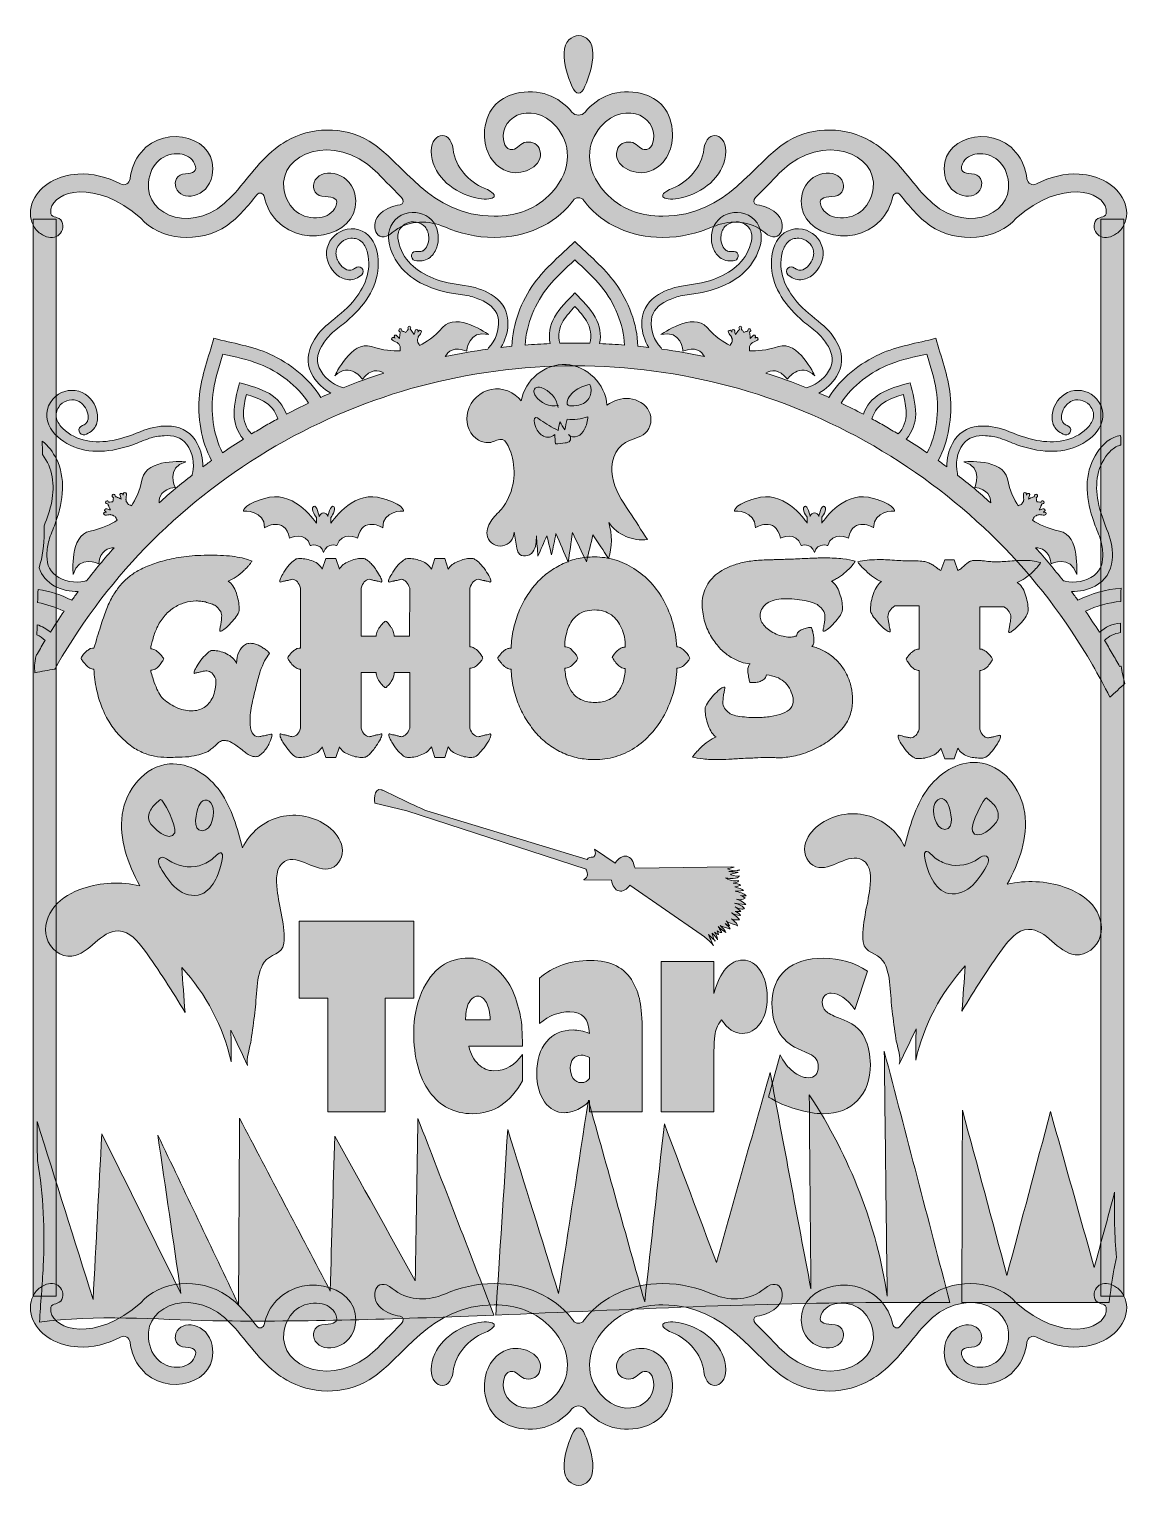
# Model space of a CAD drawing. Extents: x 25 to 163, y -403 to -219.
import ezdxf

# ---------------------------------------------------------------- set-up
doc = ezdxf.new("R2010")
doc.units = 0
doc.header["$MEASUREMENT"] = 0
doc.layers.add('Layer 1', color=7, linetype='Continuous', lineweight=0)

# ---------------------------------------------------------------- blocks, each defined once
blk = doc.blocks.new('Block_3')
at = {"layer": 'Layer 1', "true_color": 0x000000, "transparency": 33554687}
h = blk.add_hatch(color=18, dxfattribs=at)
h.dxf.hatch_style = 2
h.paths.add_polyline_path([(162.08, -242.7), (162.08, -377.96), (159.16, -377.96), (159.16, -242.7)])
at = {"layer": 'Layer 1'}
blk.add_lwpolyline([(162.08, -242.7), (162.08, -377.96), (159.16, -377.96), (159.16, -242.7)], close=True, dxfattribs=at)
blk = doc.blocks.new('Block_2')
at = {"layer": 'Layer 1'}
blk.add_blockref('Block_3', (0, 0), dxfattribs=at)
blk = doc.blocks.new('Block_5')
at = {"layer": 'Layer 1', "true_color": 0x000000, "transparency": 33554687}
h = blk.add_hatch(color=18, dxfattribs=at)
h.dxf.hatch_style = 2
h.paths.add_polyline_path([(27.92, -242.7), (27.92, -377.96), (25, -377.96), (25, -242.7)])
at = {"layer": 'Layer 1'}
blk.add_lwpolyline([(27.92, -242.7), (27.92, -377.96), (25, -377.96), (25, -242.7)], close=True, dxfattribs=at)
blk = doc.blocks.new('Block_4')
at = {"layer": 'Layer 1'}
blk.add_blockref('Block_5', (0, 0), dxfattribs=at)
blk = doc.blocks.new('Block_8')
at = {"layer": 'Layer 1', "true_color": 0x000000, "transparency": 33554687}
h = blk.add_hatch(color=18, dxfattribs=at)
h.dxf.hatch_style = 2
edge = h.paths.add_edge_path()
edge.add_spline(control_points=[(106.42, -240.02), (109.13, -239.39), (111.69, -237.42), (112.01, -234.67), (112.36, -231.76), (109.64, -231.24), (109.3, -233.87), (109, -236.23), (107.34, -237.97), (105.4, -238.78), (102.93, -239.82), (104.46, -240.48), (106.42, -240.02)], knot_values=[0, 0, 0, 0, 1, 1, 1, 2, 2, 2, 3, 3, 3, 4, 4, 4, 4], degree=3, periodic=0)
at = {"layer": 'Layer 1'}
blk.add_open_spline([(106.42, -240.02), (109.13, -239.39), (111.69, -237.42), (112.01, -234.67), (112.36, -231.76), (109.64, -231.24), (109.3, -233.87), (109, -236.23), (107.34, -237.97), (105.4, -238.78), (102.93, -239.82), (104.46, -240.48), (106.42, -240.02)], degree=3, knots=[0, 0, 0, 0, 1, 1, 1, 2, 2, 2, 3, 3, 3, 4, 4, 4, 4], dxfattribs=at)
blk = doc.blocks.new('Block_7')
at = {"layer": 'Layer 1'}
blk.add_blockref('Block_8', (0, 0), dxfattribs=at)
blk = doc.blocks.new('Block_10')
at = {"layer": 'Layer 1', "true_color": 0x000000, "transparency": 33554687}
h = blk.add_hatch(color=18, dxfattribs=at)
h.dxf.hatch_style = 2
edge = h.paths.add_edge_path()
edge.add_spline(control_points=[(162.08, -243.39), (161.87, -243.83), (161.55, -244.21), (161.15, -244.49), (160.51, -244.96), (159.74, -245.11), (159.16, -244.86), (158.88, -244.74), (158.65, -244.54), (158.49, -244.23), (158.16, -243.6), (158.3, -242.74), (159.04, -242.5), (159.29, -242.41), (159.58, -242.41), (159.74, -242.17), (159.89, -241.95), (159.87, -241.67), (159.83, -241.43), (159.48, -239.19), (154.32, -237.52), (148.55, -242.55), (146.2, -245.3), (141.15, -245.86), (137.7, -243.46), (136.23, -242.43), (135.08, -241.03), (133.96, -239.61), (133.68, -239.25), (133.12, -239.4), (133.03, -239.85), (132.77, -241.02), (132.22, -242.06), (131.45, -242.88), (127.87, -246.65), (120.47, -244.42), (121.66, -239.5), (122.38, -236.51), (126.14, -236.16), (126.77, -238.09), (127.03, -238.91), (126.57, -239.85), (125.35, -239.85), (124.31, -239.85), (123.61, -240.12), (124.04, -241.09), (124.39, -241.9), (125.21, -242.37), (126.05, -242.48), (128.16, -242.76), (130.2, -241.48), (130.56, -238.82), (131.16, -234.46), (124.33, -231.64), (119.07, -236.61), (118.27, -237.37), (117.19, -238.62), (115.77, -239.94), (115.44, -240.24), (115.51, -240.82), (115.95, -240.88), (116.82, -240.98), (117.65, -241.3), (118.37, -241.91), (119.95, -243.24), (118.97, -246.05), (116.94, -244.37), (115.12, -242.86), (112.73, -242.74), (110.78, -243.5), (110.57, -243.58), (110.4, -243.63), (110.24, -243.68), (108.46, -244.46), (106.43, -244.98), (104.1, -244.98), (100.13, -244.98), (96.61, -243.33), (94.47, -240.68), (94.38, -240.56), (94.29, -240.45), (94.21, -240.33), (93.88, -239.87), (93.2, -239.87), (92.87, -240.33), (92.79, -240.45), (92.7, -240.56), (92.61, -240.68), (90.48, -243.33), (86.95, -244.98), (82.98, -244.98), (80.65, -244.98), (78.62, -244.46), (76.84, -243.68), (76.68, -243.63), (76.51, -243.58), (76.31, -243.5), (74.35, -242.74), (71.96, -242.86), (70.14, -244.37), (68.11, -246.05), (67.13, -243.24), (68.71, -241.91), (69.43, -241.3), (70.26, -240.98), (71.14, -240.88), (71.58, -240.82), (71.64, -240.24), (71.32, -239.94), (69.9, -238.62), (68.81, -237.37), (68.01, -236.61), (62.75, -231.64), (55.93, -234.46), (56.52, -238.82), (56.89, -241.48), (58.92, -242.76), (61.03, -242.48), (61.87, -242.37), (62.69, -241.9), (63.04, -241.09), (63.47, -240.12), (62.77, -239.85), (61.73, -239.85), (60.51, -239.85), (60.05, -238.91), (60.32, -238.09), (60.95, -236.16), (64.7, -236.51), (65.42, -239.5), (66.61, -244.42), (59.21, -246.65), (55.63, -242.88), (54.86, -242.06), (54.31, -241.02), (54.06, -239.85), (53.96, -239.4), (53.4, -239.25), (53.13, -239.61), (52, -241.03), (50.85, -242.43), (49.38, -243.46), (45.93, -245.86), (40.88, -245.3), (38.53, -242.55), (32.76, -237.52), (27.61, -239.19), (27.25, -241.43), (27.21, -241.67), (27.19, -241.95), (27.34, -242.17), (27.5, -242.41), (27.79, -242.41), (28.04, -242.5), (28.79, -242.74), (28.92, -243.6), (28.59, -244.23), (28.43, -244.54), (28.2, -244.74), (27.92, -244.86), (27.34, -245.11), (26.57, -244.96), (25.93, -244.49), (25.53, -244.21), (25.22, -243.83), (25, -243.4), (24.57, -242.53), (24.53, -241.42), (25.03, -240.33), (25.97, -238.3), (28.15, -237.18), (30.65, -237.02), (32.41, -236.9), (34.3, -237.37), (36.01, -238.26), (36.52, -238.52), (37.13, -238.19), (37.19, -237.61), (37.33, -236.32), (37.83, -235.18), (38.57, -234.29), (41.67, -230.55), (48.42, -232.43), (47.51, -237.18), (46.96, -240.07), (43.58, -240.53), (42.95, -238.71), (42.69, -237.93), (43.07, -237.01), (44.16, -236.97), (45.11, -236.94), (45.73, -236.66), (45.31, -235.74), (44.96, -234.98), (44.22, -234.55), (43.44, -234.48), (41.53, -234.28), (39.74, -235.58), (39.5, -238.12), (39.11, -242.32), (45.36, -244.79), (49.94, -239.85), (52.14, -237.49), (53.35, -235.37), (55.89, -233.48), (56.25, -233.22), (56.59, -233.01), (56.91, -232.86), (59.74, -231.11), (64.05, -230.93), (67.25, -232.87), (71.64, -235.54), (74.7, -242.26), (82.93, -242.31), (85.64, -242.33), (88.27, -241.43), (90.19, -239.33), (92.97, -236.28), (92.45, -233), (90.76, -231.08), (87.58, -227.45), (83, -230.11), (84.3, -233.33), (84.47, -233.75), (84.77, -234.02), (85.29, -233.94), (85.87, -233.85), (86.27, -233.09), (86.97, -233.01), (87.75, -232.9), (88.5, -233.26), (88.7, -234.06), (89.19, -236), (86.6, -237.16), (84.98, -236.77), (82.67, -236.21), (81.69, -233.97), (81.72, -232), (81.78, -229.04), (83.48, -227.44), (85.63, -226.9), (88.57, -226.18), (91.09, -227.26), (92.72, -229.22), (93.15, -229.74), (93.93, -229.74), (94.36, -229.22), (95.99, -227.26), (98.51, -226.18), (101.45, -226.9), (103.6, -227.44), (105.3, -229.04), (105.36, -232), (105.39, -233.97), (104.42, -236.21), (102.1, -236.77), (100.48, -237.16), (97.89, -236), (98.38, -234.06), (98.58, -233.26), (99.33, -232.9), (100.11, -233.01), (100.81, -233.09), (101.21, -233.85), (101.79, -233.94), (102.31, -234.02), (102.62, -233.75), (102.78, -233.33), (104.08, -230.11), (99.5, -227.45), (96.32, -231.08), (94.63, -233), (94.12, -236.28), (96.89, -239.33), (98.81, -241.43), (101.44, -242.33), (104.15, -242.31), (112.39, -242.26), (115.44, -235.54), (119.83, -232.87), (123.03, -230.93), (127.34, -231.11), (130.18, -232.86), (130.49, -233.01), (130.83, -233.22), (131.19, -233.48), (133.73, -235.37), (134.95, -237.49), (137.14, -239.85), (141.72, -244.79), (147.97, -242.32), (147.58, -238.12), (147.34, -235.58), (145.55, -234.28), (143.64, -234.48), (142.87, -234.55), (142.12, -234.98), (141.77, -235.74), (141.36, -236.66), (141.98, -236.94), (142.92, -236.97), (144.02, -237.01), (144.39, -237.93), (144.13, -238.71), (143.5, -240.53), (140.12, -240.07), (139.57, -237.18), (138.67, -232.43), (145.42, -230.55), (148.51, -234.29), (149.25, -235.18), (149.75, -236.32), (149.89, -237.61), (149.96, -238.19), (150.56, -238.52), (151.07, -238.26), (152.79, -237.37), (154.67, -236.9), (156.43, -237.02), (158.93, -237.18), (161.12, -238.3), (162.05, -240.33), (162.56, -241.42), (162.52, -242.53), (162.08, -243.39)], knot_values=[0, 0, 0, 0, 1, 1, 1, 2, 2, 2, 3, 3, 3, 4, 4, 4, 5, 5, 5, 6, 6, 6, 7, 7, 7, 8, 8, 8, 9, 9, 9, 10, 10, 10, 11, 11, 11, 12, 12, 12, 13, 13, 13, 14, 14, 14, 15, 15, 15, 16, 16, 16, 17, 17, 17, 18, 18, 18, 19, 19, 19, 20, 20, 20, 21, 21, 21, 22, 22, 22, 23, 23, 23, 24, 24, 24, 25, 25, 25, 26, 26, 26, 27, 27, 27, 28, 28, 28, 29, 29, 29, 30, 30, 30, 31, 31, 31, 32, 32, 32, 33, 33, 33, 34, 34, 34, 35, 35, 35, 36, 36, 36, 37, 37, 37, 38, 38, 38, 39, 39, 39, 40, 40, 40, 41, 41, 41, 42, 42, 42, 43, 43, 43, 44, 44, 44, 45, 45, 45, 46, 46, 46, 47, 47, 47, 48, 48, 48, 49, 49, 49, 50, 50, 50, 51, 51, 51, 52, 52, 52, 53, 53, 53, 54, 54, 54, 55, 55, 55, 56, 56, 56, 57, 57, 57, 58, 58, 58, 59, 59, 59, 60, 60, 60, 61, 61, 61, 62, 62, 62, 63, 63, 63, 64, 64, 64, 65, 65, 65, 66, 66, 66, 67, 67, 67, 68, 68, 68, 69, 69, 69, 70, 70, 70, 71, 71, 71, 72, 72, 72, 73, 73, 73, 74, 74, 74, 75, 75, 75, 76, 76, 76, 77, 77, 77, 78, 78, 78, 79, 79, 79, 80, 80, 80, 81, 81, 81, 82, 82, 82, 83, 83, 83, 84, 84, 84, 85, 85, 85, 86, 86, 86, 87, 87, 87, 88, 88, 88, 89, 89, 89, 90, 90, 90, 91, 91, 91, 92, 92, 92, 93, 93, 93, 94, 94, 94, 95, 95, 95, 96, 96, 96, 97, 97, 97, 98, 98, 98, 99, 99, 99, 100, 100, 100, 101, 101, 101, 102, 102, 102, 103, 103, 103, 104, 104, 104, 105, 105, 105, 106, 106, 106, 107, 107, 107, 108, 108, 108, 108], degree=3, periodic=0)
at = {"layer": 'Layer 1'}
blk.add_open_spline([(162.08, -243.39), (161.87, -243.83), (161.55, -244.21), (161.15, -244.49), (160.51, -244.96), (159.74, -245.11), (159.16, -244.86), (158.88, -244.74), (158.65, -244.54), (158.49, -244.23), (158.16, -243.6), (158.3, -242.74), (159.04, -242.5), (159.29, -242.41), (159.58, -242.41), (159.74, -242.17), (159.89, -241.95), (159.87, -241.67), (159.83, -241.43), (159.48, -239.19), (154.32, -237.52), (148.55, -242.55), (146.2, -245.3), (141.15, -245.86), (137.7, -243.46), (136.23, -242.43), (135.08, -241.03), (133.96, -239.61), (133.68, -239.25), (133.12, -239.4), (133.03, -239.85), (132.77, -241.02), (132.22, -242.06), (131.45, -242.88), (127.87, -246.65), (120.47, -244.42), (121.66, -239.5), (122.38, -236.51), (126.14, -236.16), (126.77, -238.09), (127.03, -238.91), (126.57, -239.85), (125.35, -239.85), (124.31, -239.85), (123.61, -240.12), (124.04, -241.09), (124.39, -241.9), (125.21, -242.37), (126.05, -242.48), (128.16, -242.76), (130.2, -241.48), (130.56, -238.82), (131.16, -234.46), (124.33, -231.64), (119.07, -236.61), (118.27, -237.37), (117.19, -238.62), (115.77, -239.94), (115.44, -240.24), (115.51, -240.82), (115.95, -240.88), (116.82, -240.98), (117.65, -241.3), (118.37, -241.91), (119.95, -243.24), (118.97, -246.05), (116.94, -244.37), (115.12, -242.86), (112.73, -242.74), (110.78, -243.5), (110.57, -243.58), (110.4, -243.63), (110.24, -243.68), (108.46, -244.46), (106.43, -244.98), (104.1, -244.98), (100.13, -244.98), (96.61, -243.33), (94.47, -240.68), (94.38, -240.56), (94.29, -240.45), (94.21, -240.33), (93.88, -239.87), (93.2, -239.87), (92.87, -240.33), (92.79, -240.45), (92.7, -240.56), (92.61, -240.68), (90.48, -243.33), (86.95, -244.98), (82.98, -244.98), (80.65, -244.98), (78.62, -244.46), (76.84, -243.68), (76.68, -243.63), (76.51, -243.58), (76.31, -243.5), (74.35, -242.74), (71.96, -242.86), (70.14, -244.37), (68.11, -246.05), (67.13, -243.24), (68.71, -241.91), (69.43, -241.3), (70.26, -240.98), (71.14, -240.88), (71.58, -240.82), (71.64, -240.24), (71.32, -239.94), (69.9, -238.62), (68.81, -237.37), (68.01, -236.61), (62.75, -231.64), (55.93, -234.46), (56.52, -238.82), (56.89, -241.48), (58.92, -242.76), (61.03, -242.48), (61.87, -242.37), (62.69, -241.9), (63.04, -241.09), (63.47, -240.12), (62.77, -239.85), (61.73, -239.85), (60.51, -239.85), (60.05, -238.91), (60.32, -238.09), (60.95, -236.16), (64.7, -236.51), (65.42, -239.5), (66.61, -244.42), (59.21, -246.65), (55.63, -242.88), (54.86, -242.06), (54.31, -241.02), (54.06, -239.85), (53.96, -239.4), (53.4, -239.25), (53.13, -239.61), (52, -241.03), (50.85, -242.43), (49.38, -243.46), (45.93, -245.86), (40.88, -245.3), (38.53, -242.55), (32.76, -237.52), (27.61, -239.19), (27.25, -241.43), (27.21, -241.67), (27.19, -241.95), (27.34, -242.17), (27.5, -242.41), (27.79, -242.41), (28.04, -242.5), (28.79, -242.74), (28.92, -243.6), (28.59, -244.23), (28.43, -244.54), (28.2, -244.74), (27.92, -244.86), (27.34, -245.11), (26.57, -244.96), (25.93, -244.49), (25.53, -244.21), (25.22, -243.83), (25, -243.4), (24.57, -242.53), (24.53, -241.42), (25.03, -240.33), (25.97, -238.3), (28.15, -237.18), (30.65, -237.02), (32.41, -236.9), (34.3, -237.37), (36.01, -238.26), (36.52, -238.52), (37.13, -238.19), (37.19, -237.61), (37.33, -236.32), (37.83, -235.18), (38.57, -234.29), (41.67, -230.55), (48.42, -232.43), (47.51, -237.18), (46.96, -240.07), (43.58, -240.53), (42.95, -238.71), (42.69, -237.93), (43.07, -237.01), (44.16, -236.97), (45.11, -236.94), (45.73, -236.66), (45.31, -235.74), (44.96, -234.98), (44.22, -234.55), (43.44, -234.48), (41.53, -234.28), (39.74, -235.58), (39.5, -238.12), (39.11, -242.32), (45.36, -244.79), (49.94, -239.85), (52.14, -237.49), (53.35, -235.37), (55.89, -233.48), (56.25, -233.22), (56.59, -233.01), (56.91, -232.86), (59.74, -231.11), (64.05, -230.93), (67.25, -232.87), (71.64, -235.54), (74.7, -242.26), (82.93, -242.31), (85.64, -242.33), (88.27, -241.43), (90.19, -239.33), (92.97, -236.28), (92.45, -233), (90.76, -231.08), (87.58, -227.45), (83, -230.11), (84.3, -233.33), (84.47, -233.75), (84.77, -234.02), (85.29, -233.94), (85.87, -233.85), (86.27, -233.09), (86.97, -233.01), (87.75, -232.9), (88.5, -233.26), (88.7, -234.06), (89.19, -236), (86.6, -237.16), (84.98, -236.77), (82.67, -236.21), (81.69, -233.97), (81.72, -232), (81.78, -229.04), (83.48, -227.44), (85.63, -226.9), (88.57, -226.18), (91.09, -227.26), (92.72, -229.22), (93.15, -229.74), (93.93, -229.74), (94.36, -229.22), (95.99, -227.26), (98.51, -226.18), (101.45, -226.9), (103.6, -227.44), (105.3, -229.04), (105.36, -232), (105.39, -233.97), (104.42, -236.21), (102.1, -236.77), (100.48, -237.16), (97.89, -236), (98.38, -234.06), (98.58, -233.26), (99.33, -232.9), (100.11, -233.01), (100.81, -233.09), (101.21, -233.85), (101.79, -233.94), (102.31, -234.02), (102.62, -233.75), (102.78, -233.33), (104.08, -230.11), (99.5, -227.45), (96.32, -231.08), (94.63, -233), (94.12, -236.28), (96.89, -239.33), (98.81, -241.43), (101.44, -242.33), (104.15, -242.31), (112.39, -242.26), (115.44, -235.54), (119.83, -232.87), (123.03, -230.93), (127.34, -231.11), (130.18, -232.86), (130.49, -233.01), (130.83, -233.22), (131.19, -233.48), (133.73, -235.37), (134.95, -237.49), (137.14, -239.85), (141.72, -244.79), (147.97, -242.32), (147.58, -238.12), (147.34, -235.58), (145.55, -234.28), (143.64, -234.48), (142.87, -234.55), (142.12, -234.98), (141.77, -235.74), (141.36, -236.66), (141.98, -236.94), (142.92, -236.97), (144.02, -237.01), (144.39, -237.93), (144.13, -238.71), (143.5, -240.53), (140.12, -240.07), (139.57, -237.18), (138.67, -232.43), (145.42, -230.55), (148.51, -234.29), (149.25, -235.18), (149.75, -236.32), (149.89, -237.61), (149.96, -238.19), (150.56, -238.52), (151.07, -238.26), (152.79, -237.37), (154.67, -236.9), (156.43, -237.02), (158.93, -237.18), (161.12, -238.3), (162.05, -240.33), (162.56, -241.42), (162.52, -242.53), (162.08, -243.39)], degree=3, knots=[0, 0, 0, 0, 1, 1, 1, 2, 2, 2, 3, 3, 3, 4, 4, 4, 5, 5, 5, 6, 6, 6, 7, 7, 7, 8, 8, 8, 9, 9, 9, 10, 10, 10, 11, 11, 11, 12, 12, 12, 13, 13, 13, 14, 14, 14, 15, 15, 15, 16, 16, 16, 17, 17, 17, 18, 18, 18, 19, 19, 19, 20, 20, 20, 21, 21, 21, 22, 22, 22, 23, 23, 23, 24, 24, 24, 25, 25, 25, 26, 26, 26, 27, 27, 27, 28, 28, 28, 29, 29, 29, 30, 30, 30, 31, 31, 31, 32, 32, 32, 33, 33, 33, 34, 34, 34, 35, 35, 35, 36, 36, 36, 37, 37, 37, 38, 38, 38, 39, 39, 39, 40, 40, 40, 41, 41, 41, 42, 42, 42, 43, 43, 43, 44, 44, 44, 45, 45, 45, 46, 46, 46, 47, 47, 47, 48, 48, 48, 49, 49, 49, 50, 50, 50, 51, 51, 51, 52, 52, 52, 53, 53, 53, 54, 54, 54, 55, 55, 55, 56, 56, 56, 57, 57, 57, 58, 58, 58, 59, 59, 59, 60, 60, 60, 61, 61, 61, 62, 62, 62, 63, 63, 63, 64, 64, 64, 65, 65, 65, 66, 66, 66, 67, 67, 67, 68, 68, 68, 69, 69, 69, 70, 70, 70, 71, 71, 71, 72, 72, 72, 73, 73, 73, 74, 74, 74, 75, 75, 75, 76, 76, 76, 77, 77, 77, 78, 78, 78, 79, 79, 79, 80, 80, 80, 81, 81, 81, 82, 82, 82, 83, 83, 83, 84, 84, 84, 85, 85, 85, 86, 86, 86, 87, 87, 87, 88, 88, 88, 89, 89, 89, 90, 90, 90, 91, 91, 91, 92, 92, 92, 93, 93, 93, 94, 94, 94, 95, 95, 95, 96, 96, 96, 97, 97, 97, 98, 98, 98, 99, 99, 99, 100, 100, 100, 101, 101, 101, 102, 102, 102, 103, 103, 103, 104, 104, 104, 105, 105, 105, 106, 106, 106, 107, 107, 107, 108, 108, 108, 108], dxfattribs=at)
blk = doc.blocks.new('Block_9')
at = {"layer": 'Layer 1'}
blk.add_blockref('Block_10', (0, 0), dxfattribs=at)
blk = doc.blocks.new('Block_12')
at = {"layer": 'Layer 1', "true_color": 0x000000, "transparency": 33554687}
h = blk.add_hatch(color=18, dxfattribs=at)
h.dxf.hatch_style = 2
edge = h.paths.add_edge_path()
edge.add_spline(control_points=[(80.66, -240.02), (82.62, -240.48), (84.15, -239.82), (81.68, -238.78), (79.74, -237.97), (78.09, -236.23), (77.78, -233.87), (77.45, -231.24), (74.72, -231.76), (75.07, -234.67), (75.39, -237.42), (77.95, -239.39), (80.66, -240.02)], knot_values=[0, 0, 0, 0, 1, 1, 1, 2, 2, 2, 3, 3, 3, 4, 4, 4, 4], degree=3, periodic=0)
at = {"layer": 'Layer 1'}
blk.add_open_spline([(80.66, -240.02), (82.62, -240.48), (84.15, -239.82), (81.68, -238.78), (79.74, -237.97), (78.09, -236.23), (77.78, -233.87), (77.45, -231.24), (74.72, -231.76), (75.07, -234.67), (75.39, -237.42), (77.95, -239.39), (80.66, -240.02)], degree=3, knots=[0, 0, 0, 0, 1, 1, 1, 2, 2, 2, 3, 3, 3, 4, 4, 4, 4], dxfattribs=at)
blk = doc.blocks.new('Block_11')
at = {"layer": 'Layer 1'}
blk.add_blockref('Block_12', (0, 0), dxfattribs=at)
blk = doc.blocks.new('Block_14')
at = {"layer": 'Layer 1', "true_color": 0x000000, "transparency": 33554687}
h = blk.add_hatch(color=18, dxfattribs=at)
h.dxf.hatch_style = 2
edge = h.paths.add_edge_path()
edge.add_spline(control_points=[(94.35, -225.99), (94.85, -224.88), (95.36, -223.23), (95.36, -221.9), (95.36, -218.82), (91.8, -218.95), (91.72, -221.77), (91.68, -223.11), (92.2, -224.81), (92.71, -225.96), (93.24, -227.16), (93.83, -227.17), (94.35, -225.99)], knot_values=[0, 0, 0, 0, 1, 1, 1, 2, 2, 2, 3, 3, 3, 4, 4, 4, 4], degree=3, periodic=0)
at = {"layer": 'Layer 1'}
blk.add_open_spline([(94.35, -225.99), (94.85, -224.88), (95.36, -223.23), (95.36, -221.9), (95.36, -218.82), (91.8, -218.95), (91.72, -221.77), (91.68, -223.11), (92.2, -224.81), (92.71, -225.96), (93.24, -227.16), (93.83, -227.17), (94.35, -225.99)], degree=3, knots=[0, 0, 0, 0, 1, 1, 1, 2, 2, 2, 3, 3, 3, 4, 4, 4, 4], dxfattribs=at)
blk = doc.blocks.new('Block_13')
at = {"layer": 'Layer 1'}
blk.add_blockref('Block_14', (0, 0), dxfattribs=at)
blk = doc.blocks.new('Block_6')
at = {"layer": 'Layer 1'}
for name in ['Block_13', 'Block_9', 'Block_11', 'Block_7']:
    blk.add_blockref(name, (0, 0), dxfattribs=at)
blk = doc.blocks.new('Block_17')
at = {"layer": 'Layer 1', "true_color": 0x000000, "transparency": 33554687}
h = blk.add_hatch(color=18, dxfattribs=at)
h.dxf.hatch_style = 2
edge = h.paths.add_edge_path()
edge.add_spline(control_points=[(106.42, -381.34), (109.13, -381.98), (111.69, -383.94), (112.01, -386.69), (112.36, -389.6), (109.64, -390.12), (109.3, -387.49), (109, -385.13), (107.34, -383.39), (105.4, -382.58), (102.93, -381.54), (104.46, -380.88), (106.42, -381.34)], knot_values=[0, 0, 0, 0, 1, 1, 1, 2, 2, 2, 3, 3, 3, 4, 4, 4, 4], degree=3, periodic=0)
at = {"layer": 'Layer 1'}
blk.add_open_spline([(106.42, -381.34), (109.13, -381.98), (111.69, -383.94), (112.01, -386.69), (112.36, -389.6), (109.64, -390.12), (109.3, -387.49), (109, -385.13), (107.34, -383.39), (105.4, -382.58), (102.93, -381.54), (104.46, -380.88), (106.42, -381.34)], degree=3, knots=[0, 0, 0, 0, 1, 1, 1, 2, 2, 2, 3, 3, 3, 4, 4, 4, 4], dxfattribs=at)
blk = doc.blocks.new('Block_16')
at = {"layer": 'Layer 1'}
blk.add_blockref('Block_17', (0, 0), dxfattribs=at)
blk = doc.blocks.new('Block_19')
at = {"layer": 'Layer 1', "true_color": 0x000000, "transparency": 33554687}
h = blk.add_hatch(color=18, dxfattribs=at)
h.dxf.hatch_style = 2
edge = h.paths.add_edge_path()
edge.add_spline(control_points=[(162.05, -381.03), (161.12, -383.06), (158.93, -384.18), (156.43, -384.34), (154.67, -384.47), (152.79, -384), (151.07, -383.1), (150.56, -382.84), (149.96, -383.17), (149.89, -383.75), (149.75, -385.04), (149.25, -386.18), (148.51, -387.07), (145.42, -390.82), (138.67, -388.93), (139.57, -384.18), (140.12, -381.29), (143.5, -380.83), (144.13, -382.66), (144.39, -383.44), (144.02, -384.35), (142.92, -384.39), (141.98, -384.42), (141.36, -384.71), (141.77, -385.62), (142.12, -386.38), (142.87, -386.81), (143.64, -386.88), (145.55, -387.08), (147.34, -385.78), (147.58, -383.24), (147.97, -379.04), (141.72, -376.57), (137.14, -381.51), (134.95, -383.87), (133.73, -386), (131.19, -387.88), (130.83, -388.14), (130.49, -388.35), (130.18, -388.5), (127.34, -390.26), (123.03, -390.43), (119.83, -388.49), (115.44, -385.82), (112.39, -379.1), (104.15, -379.05), (101.44, -379.03), (98.81, -379.93), (96.89, -382.03), (94.12, -385.08), (94.63, -388.36), (96.32, -390.28), (99.5, -393.92), (104.08, -391.25), (102.78, -388.03), (102.62, -387.61), (102.31, -387.34), (101.79, -387.42), (101.21, -387.51), (100.81, -388.27), (100.11, -388.36), (99.33, -388.46), (98.58, -388.1), (98.38, -387.3), (97.89, -385.36), (100.48, -384.21), (102.1, -384.6), (104.42, -385.15), (105.39, -387.39), (105.36, -389.36), (105.3, -392.32), (103.6, -393.92), (101.45, -394.46), (98.51, -395.19), (95.99, -394.1), (94.36, -392.14), (93.93, -391.63), (93.15, -391.63), (92.72, -392.14), (91.09, -394.1), (88.57, -395.19), (85.63, -394.46), (83.48, -393.92), (81.78, -392.32), (81.72, -389.36), (81.69, -387.39), (82.67, -385.15), (84.98, -384.6), (86.6, -384.21), (89.19, -385.36), (88.7, -387.3), (88.5, -388.1), (87.75, -388.46), (86.97, -388.36), (86.27, -388.27), (85.87, -387.51), (85.29, -387.42), (84.77, -387.34), (84.47, -387.61), (84.3, -388.03), (83, -391.25), (87.58, -393.92), (90.76, -390.28), (92.45, -388.36), (92.97, -385.08), (90.19, -382.03), (88.27, -379.93), (85.64, -379.03), (82.93, -379.05), (74.7, -379.1), (71.64, -385.82), (67.25, -388.49), (64.05, -390.43), (59.74, -390.26), (56.91, -388.5), (56.59, -388.35), (56.25, -388.14), (55.89, -387.88), (53.35, -386), (52.13, -383.87), (49.94, -381.51), (45.36, -376.57), (39.11, -379.04), (39.5, -383.24), (39.74, -385.78), (41.53, -387.08), (43.44, -386.88), (44.22, -386.81), (44.96, -386.38), (45.31, -385.62), (45.73, -384.71), (45.11, -384.42), (44.16, -384.39), (43.07, -384.35), (42.69, -383.44), (42.95, -382.66), (43.58, -380.83), (46.96, -381.29), (47.51, -384.18), (48.42, -388.93), (41.67, -390.82), (38.57, -387.07), (37.83, -386.18), (37.33, -385.04), (37.19, -383.75), (37.13, -383.17), (36.52, -382.84), (36.01, -383.1), (34.3, -384), (32.41, -384.47), (30.65, -384.34), (28.15, -384.18), (25.97, -383.06), (25.03, -381.03), (24.53, -379.94), (24.57, -378.83), (25, -377.96), (25.22, -377.53), (25.53, -377.15), (25.93, -376.87), (26.57, -376.4), (27.34, -376.25), (27.92, -376.5), (28.2, -376.62), (28.43, -376.83), (28.59, -377.13), (28.92, -377.76), (28.79, -378.62), (28.04, -378.86), (27.79, -378.95), (27.5, -378.95), (27.34, -379.19), (27.19, -379.41), (27.21, -379.7), (27.25, -379.93), (27.61, -382.17), (32.76, -383.85), (38.53, -378.81), (40.88, -376.06), (45.93, -375.5), (49.38, -377.91), (50.85, -378.93), (52, -380.33), (53.13, -381.75), (53.4, -382.11), (53.96, -381.96), (54.06, -381.52), (54.31, -380.34), (54.86, -379.3), (55.63, -378.48), (59.21, -374.71), (66.61, -376.95), (65.42, -381.87), (64.7, -384.85), (60.95, -385.2), (60.32, -383.27), (60.05, -382.45), (60.51, -381.51), (61.73, -381.51), (62.77, -381.51), (63.47, -381.24), (63.04, -380.27), (62.69, -379.47), (61.87, -378.99), (61.03, -378.88), (58.92, -378.6), (56.89, -379.88), (56.52, -382.54), (55.93, -386.9), (62.75, -389.72), (68.01, -384.75), (68.81, -384), (69.9, -382.74), (71.32, -381.42), (71.64, -381.12), (71.58, -380.54), (71.14, -380.48), (70.26, -380.38), (69.43, -380.06), (68.71, -379.45), (67.13, -378.12), (68.11, -375.31), (70.14, -377), (71.96, -378.5), (74.35, -378.62), (76.31, -377.86), (76.51, -377.78), (76.68, -377.73), (76.84, -377.68), (78.62, -376.9), (80.65, -376.38), (82.98, -376.38), (86.95, -376.38), (90.48, -378.03), (92.61, -380.69), (92.7, -380.8), (92.79, -380.92), (92.87, -381.03), (93.2, -381.49), (93.88, -381.49), (94.21, -381.03), (94.29, -380.92), (94.38, -380.8), (94.47, -380.69), (96.61, -378.03), (100.13, -376.38), (104.1, -376.38), (106.43, -376.38), (108.46, -376.9), (110.24, -377.68), (110.4, -377.73), (110.57, -377.78), (110.78, -377.86), (112.73, -378.62), (115.12, -378.5), (116.94, -377), (118.97, -375.31), (119.95, -378.12), (118.37, -379.45), (117.65, -380.06), (116.82, -380.38), (115.95, -380.48), (115.51, -380.54), (115.44, -381.12), (115.77, -381.42), (117.19, -382.74), (118.27, -384), (119.07, -384.75), (124.33, -389.72), (131.16, -386.9), (130.56, -382.54), (130.2, -379.88), (128.16, -378.6), (126.05, -378.88), (125.21, -378.99), (124.39, -379.47), (124.04, -380.27), (123.61, -381.24), (124.31, -381.51), (125.35, -381.51), (126.57, -381.51), (127.03, -382.45), (126.77, -383.27), (126.14, -385.2), (122.38, -384.85), (121.66, -381.87), (120.47, -376.95), (127.87, -374.71), (131.45, -378.48), (132.22, -379.3), (132.77, -380.34), (133.03, -381.52), (133.12, -381.96), (133.68, -382.11), (133.96, -381.75), (135.08, -380.33), (136.23, -378.93), (137.7, -377.91), (141.15, -375.5), (146.2, -376.06), (148.55, -378.81), (154.32, -383.85), (159.48, -382.17), (159.83, -379.93), (159.87, -379.7), (159.89, -379.41), (159.74, -379.19), (159.58, -378.95), (159.29, -378.95), (159.04, -378.86), (158.3, -378.62), (158.16, -377.76), (158.49, -377.13), (158.65, -376.82), (158.88, -376.62), (159.16, -376.5), (159.74, -376.25), (160.51, -376.4), (161.15, -376.87), (161.55, -377.15), (161.86, -377.53), (162.08, -377.96), (162.52, -378.83), (162.56, -379.94), (162.05, -381.03)], knot_values=[0, 0, 0, 0, 1, 1, 1, 2, 2, 2, 3, 3, 3, 4, 4, 4, 5, 5, 5, 6, 6, 6, 7, 7, 7, 8, 8, 8, 9, 9, 9, 10, 10, 10, 11, 11, 11, 12, 12, 12, 13, 13, 13, 14, 14, 14, 15, 15, 15, 16, 16, 16, 17, 17, 17, 18, 18, 18, 19, 19, 19, 20, 20, 20, 21, 21, 21, 22, 22, 22, 23, 23, 23, 24, 24, 24, 25, 25, 25, 26, 26, 26, 27, 27, 27, 28, 28, 28, 29, 29, 29, 30, 30, 30, 31, 31, 31, 32, 32, 32, 33, 33, 33, 34, 34, 34, 35, 35, 35, 36, 36, 36, 37, 37, 37, 38, 38, 38, 39, 39, 39, 40, 40, 40, 41, 41, 41, 42, 42, 42, 43, 43, 43, 44, 44, 44, 45, 45, 45, 46, 46, 46, 47, 47, 47, 48, 48, 48, 49, 49, 49, 50, 50, 50, 51, 51, 51, 52, 52, 52, 53, 53, 53, 54, 54, 54, 55, 55, 55, 56, 56, 56, 57, 57, 57, 58, 58, 58, 59, 59, 59, 60, 60, 60, 61, 61, 61, 62, 62, 62, 63, 63, 63, 64, 64, 64, 65, 65, 65, 66, 66, 66, 67, 67, 67, 68, 68, 68, 69, 69, 69, 70, 70, 70, 71, 71, 71, 72, 72, 72, 73, 73, 73, 74, 74, 74, 75, 75, 75, 76, 76, 76, 77, 77, 77, 78, 78, 78, 79, 79, 79, 80, 80, 80, 81, 81, 81, 82, 82, 82, 83, 83, 83, 84, 84, 84, 85, 85, 85, 86, 86, 86, 87, 87, 87, 88, 88, 88, 89, 89, 89, 90, 90, 90, 91, 91, 91, 92, 92, 92, 93, 93, 93, 94, 94, 94, 95, 95, 95, 96, 96, 96, 97, 97, 97, 98, 98, 98, 99, 99, 99, 100, 100, 100, 101, 101, 101, 102, 102, 102, 103, 103, 103, 104, 104, 104, 105, 105, 105, 106, 106, 106, 107, 107, 107, 108, 108, 108, 108], degree=3, periodic=0)
at = {"layer": 'Layer 1'}
blk.add_open_spline([(162.05, -381.03), (161.12, -383.06), (158.93, -384.18), (156.43, -384.34), (154.67, -384.47), (152.79, -384), (151.07, -383.1), (150.56, -382.84), (149.96, -383.17), (149.89, -383.75), (149.75, -385.04), (149.25, -386.18), (148.51, -387.07), (145.42, -390.82), (138.67, -388.93), (139.57, -384.18), (140.12, -381.29), (143.5, -380.83), (144.13, -382.66), (144.39, -383.44), (144.02, -384.35), (142.92, -384.39), (141.98, -384.42), (141.36, -384.71), (141.77, -385.62), (142.12, -386.38), (142.87, -386.81), (143.64, -386.88), (145.55, -387.08), (147.34, -385.78), (147.58, -383.24), (147.97, -379.04), (141.72, -376.57), (137.14, -381.51), (134.95, -383.87), (133.73, -386), (131.19, -387.88), (130.83, -388.14), (130.49, -388.35), (130.18, -388.5), (127.34, -390.26), (123.03, -390.43), (119.83, -388.49), (115.44, -385.82), (112.39, -379.1), (104.15, -379.05), (101.44, -379.03), (98.81, -379.93), (96.89, -382.03), (94.12, -385.08), (94.63, -388.36), (96.32, -390.28), (99.5, -393.92), (104.08, -391.25), (102.78, -388.03), (102.62, -387.61), (102.31, -387.34), (101.79, -387.42), (101.21, -387.51), (100.81, -388.27), (100.11, -388.36), (99.33, -388.46), (98.58, -388.1), (98.38, -387.3), (97.89, -385.36), (100.48, -384.21), (102.1, -384.6), (104.42, -385.15), (105.39, -387.39), (105.36, -389.36), (105.3, -392.32), (103.6, -393.92), (101.45, -394.46), (98.51, -395.19), (95.99, -394.1), (94.36, -392.14), (93.93, -391.63), (93.15, -391.63), (92.72, -392.14), (91.09, -394.1), (88.57, -395.19), (85.63, -394.46), (83.48, -393.92), (81.78, -392.32), (81.72, -389.36), (81.69, -387.39), (82.67, -385.15), (84.98, -384.6), (86.6, -384.21), (89.19, -385.36), (88.7, -387.3), (88.5, -388.1), (87.75, -388.46), (86.97, -388.36), (86.27, -388.27), (85.87, -387.51), (85.29, -387.42), (84.77, -387.34), (84.47, -387.61), (84.3, -388.03), (83, -391.25), (87.58, -393.92), (90.76, -390.28), (92.45, -388.36), (92.97, -385.08), (90.19, -382.03), (88.27, -379.93), (85.64, -379.03), (82.93, -379.05), (74.7, -379.1), (71.64, -385.82), (67.25, -388.49), (64.05, -390.43), (59.74, -390.26), (56.91, -388.5), (56.59, -388.35), (56.25, -388.14), (55.89, -387.88), (53.35, -386), (52.13, -383.87), (49.94, -381.51), (45.36, -376.57), (39.11, -379.04), (39.5, -383.24), (39.74, -385.78), (41.53, -387.08), (43.44, -386.88), (44.22, -386.81), (44.96, -386.38), (45.31, -385.62), (45.73, -384.71), (45.11, -384.42), (44.16, -384.39), (43.07, -384.35), (42.69, -383.44), (42.95, -382.66), (43.58, -380.83), (46.96, -381.29), (47.51, -384.18), (48.42, -388.93), (41.67, -390.82), (38.57, -387.07), (37.83, -386.18), (37.33, -385.04), (37.19, -383.75), (37.13, -383.17), (36.52, -382.84), (36.01, -383.1), (34.3, -384), (32.41, -384.47), (30.65, -384.34), (28.15, -384.18), (25.97, -383.06), (25.03, -381.03), (24.53, -379.94), (24.57, -378.83), (25, -377.96), (25.22, -377.53), (25.53, -377.15), (25.93, -376.87), (26.57, -376.4), (27.34, -376.25), (27.92, -376.5), (28.2, -376.62), (28.43, -376.83), (28.59, -377.13), (28.92, -377.76), (28.79, -378.62), (28.04, -378.86), (27.79, -378.95), (27.5, -378.95), (27.34, -379.19), (27.19, -379.41), (27.21, -379.7), (27.25, -379.93), (27.61, -382.17), (32.76, -383.85), (38.53, -378.81), (40.88, -376.06), (45.93, -375.5), (49.38, -377.91), (50.85, -378.93), (52, -380.33), (53.13, -381.75), (53.4, -382.11), (53.96, -381.96), (54.06, -381.52), (54.31, -380.34), (54.86, -379.3), (55.63, -378.48), (59.21, -374.71), (66.61, -376.95), (65.42, -381.87), (64.7, -384.85), (60.95, -385.2), (60.32, -383.27), (60.05, -382.45), (60.51, -381.51), (61.73, -381.51), (62.77, -381.51), (63.47, -381.24), (63.04, -380.27), (62.69, -379.47), (61.87, -378.99), (61.03, -378.88), (58.92, -378.6), (56.89, -379.88), (56.52, -382.54), (55.93, -386.9), (62.75, -389.72), (68.01, -384.75), (68.81, -384), (69.9, -382.74), (71.32, -381.42), (71.64, -381.12), (71.58, -380.54), (71.14, -380.48), (70.26, -380.38), (69.43, -380.06), (68.71, -379.45), (67.13, -378.12), (68.11, -375.31), (70.14, -377), (71.96, -378.5), (74.35, -378.62), (76.31, -377.86), (76.51, -377.78), (76.68, -377.73), (76.84, -377.68), (78.62, -376.9), (80.65, -376.38), (82.98, -376.38), (86.95, -376.38), (90.48, -378.03), (92.61, -380.69), (92.7, -380.8), (92.79, -380.92), (92.87, -381.03), (93.2, -381.49), (93.88, -381.49), (94.21, -381.03), (94.29, -380.92), (94.38, -380.8), (94.47, -380.69), (96.61, -378.03), (100.13, -376.38), (104.1, -376.38), (106.43, -376.38), (108.46, -376.9), (110.24, -377.68), (110.4, -377.73), (110.57, -377.78), (110.78, -377.86), (112.73, -378.62), (115.12, -378.5), (116.94, -377), (118.97, -375.31), (119.95, -378.12), (118.37, -379.45), (117.65, -380.06), (116.82, -380.38), (115.95, -380.48), (115.51, -380.54), (115.44, -381.12), (115.77, -381.42), (117.19, -382.74), (118.27, -384), (119.07, -384.75), (124.33, -389.72), (131.16, -386.9), (130.56, -382.54), (130.2, -379.88), (128.16, -378.6), (126.05, -378.88), (125.21, -378.99), (124.39, -379.47), (124.04, -380.27), (123.61, -381.24), (124.31, -381.51), (125.35, -381.51), (126.57, -381.51), (127.03, -382.45), (126.77, -383.27), (126.14, -385.2), (122.38, -384.85), (121.66, -381.87), (120.47, -376.95), (127.87, -374.71), (131.45, -378.48), (132.22, -379.3), (132.77, -380.34), (133.03, -381.52), (133.12, -381.96), (133.68, -382.11), (133.96, -381.75), (135.08, -380.33), (136.23, -378.93), (137.7, -377.91), (141.15, -375.5), (146.2, -376.06), (148.55, -378.81), (154.32, -383.85), (159.48, -382.17), (159.83, -379.93), (159.87, -379.7), (159.89, -379.41), (159.74, -379.19), (159.58, -378.95), (159.29, -378.95), (159.04, -378.86), (158.3, -378.62), (158.16, -377.76), (158.49, -377.13), (158.65, -376.82), (158.88, -376.62), (159.16, -376.5), (159.74, -376.25), (160.51, -376.4), (161.15, -376.87), (161.55, -377.15), (161.86, -377.53), (162.08, -377.96), (162.52, -378.83), (162.56, -379.94), (162.05, -381.03)], degree=3, knots=[0, 0, 0, 0, 1, 1, 1, 2, 2, 2, 3, 3, 3, 4, 4, 4, 5, 5, 5, 6, 6, 6, 7, 7, 7, 8, 8, 8, 9, 9, 9, 10, 10, 10, 11, 11, 11, 12, 12, 12, 13, 13, 13, 14, 14, 14, 15, 15, 15, 16, 16, 16, 17, 17, 17, 18, 18, 18, 19, 19, 19, 20, 20, 20, 21, 21, 21, 22, 22, 22, 23, 23, 23, 24, 24, 24, 25, 25, 25, 26, 26, 26, 27, 27, 27, 28, 28, 28, 29, 29, 29, 30, 30, 30, 31, 31, 31, 32, 32, 32, 33, 33, 33, 34, 34, 34, 35, 35, 35, 36, 36, 36, 37, 37, 37, 38, 38, 38, 39, 39, 39, 40, 40, 40, 41, 41, 41, 42, 42, 42, 43, 43, 43, 44, 44, 44, 45, 45, 45, 46, 46, 46, 47, 47, 47, 48, 48, 48, 49, 49, 49, 50, 50, 50, 51, 51, 51, 52, 52, 52, 53, 53, 53, 54, 54, 54, 55, 55, 55, 56, 56, 56, 57, 57, 57, 58, 58, 58, 59, 59, 59, 60, 60, 60, 61, 61, 61, 62, 62, 62, 63, 63, 63, 64, 64, 64, 65, 65, 65, 66, 66, 66, 67, 67, 67, 68, 68, 68, 69, 69, 69, 70, 70, 70, 71, 71, 71, 72, 72, 72, 73, 73, 73, 74, 74, 74, 75, 75, 75, 76, 76, 76, 77, 77, 77, 78, 78, 78, 79, 79, 79, 80, 80, 80, 81, 81, 81, 82, 82, 82, 83, 83, 83, 84, 84, 84, 85, 85, 85, 86, 86, 86, 87, 87, 87, 88, 88, 88, 89, 89, 89, 90, 90, 90, 91, 91, 91, 92, 92, 92, 93, 93, 93, 94, 94, 94, 95, 95, 95, 96, 96, 96, 97, 97, 97, 98, 98, 98, 99, 99, 99, 100, 100, 100, 101, 101, 101, 102, 102, 102, 103, 103, 103, 104, 104, 104, 105, 105, 105, 106, 106, 106, 107, 107, 107, 108, 108, 108, 108], dxfattribs=at)
blk = doc.blocks.new('Block_18')
at = {"layer": 'Layer 1'}
blk.add_blockref('Block_19', (0, 0), dxfattribs=at)
blk = doc.blocks.new('Block_21')
at = {"layer": 'Layer 1', "true_color": 0x000000, "transparency": 33554687}
h = blk.add_hatch(color=18, dxfattribs=at)
h.dxf.hatch_style = 2
edge = h.paths.add_edge_path()
edge.add_spline(control_points=[(80.66, -381.34), (82.62, -380.88), (84.15, -381.54), (81.68, -382.58), (79.74, -383.39), (78.09, -385.13), (77.78, -387.49), (77.45, -390.12), (74.72, -389.6), (75.07, -386.69), (75.39, -383.94), (77.95, -381.98), (80.66, -381.34)], knot_values=[0, 0, 0, 0, 1, 1, 1, 2, 2, 2, 3, 3, 3, 4, 4, 4, 4], degree=3, periodic=0)
at = {"layer": 'Layer 1'}
blk.add_open_spline([(80.66, -381.34), (82.62, -380.88), (84.15, -381.54), (81.68, -382.58), (79.74, -383.39), (78.09, -385.13), (77.78, -387.49), (77.45, -390.12), (74.72, -389.6), (75.07, -386.69), (75.39, -383.94), (77.95, -381.98), (80.66, -381.34)], degree=3, knots=[0, 0, 0, 0, 1, 1, 1, 2, 2, 2, 3, 3, 3, 4, 4, 4, 4], dxfattribs=at)
blk = doc.blocks.new('Block_20')
at = {"layer": 'Layer 1'}
blk.add_blockref('Block_21', (0, 0), dxfattribs=at)
blk = doc.blocks.new('Block_23')
at = {"layer": 'Layer 1', "true_color": 0x000000, "transparency": 33554687}
h = blk.add_hatch(color=18, dxfattribs=at)
h.dxf.hatch_style = 2
edge = h.paths.add_edge_path()
edge.add_spline(control_points=[(94.35, -395.37), (94.85, -396.49), (95.36, -398.13), (95.36, -399.47), (95.36, -402.54), (91.8, -402.41), (91.72, -399.59), (91.68, -398.25), (92.2, -396.55), (92.71, -395.4), (93.24, -394.2), (93.83, -394.19), (94.35, -395.37)], knot_values=[0, 0, 0, 0, 1, 1, 1, 2, 2, 2, 3, 3, 3, 4, 4, 4, 4], degree=3, periodic=0)
at = {"layer": 'Layer 1'}
blk.add_open_spline([(94.35, -395.37), (94.85, -396.49), (95.36, -398.13), (95.36, -399.47), (95.36, -402.54), (91.8, -402.41), (91.72, -399.59), (91.68, -398.25), (92.2, -396.55), (92.71, -395.4), (93.24, -394.2), (93.83, -394.19), (94.35, -395.37)], degree=3, knots=[0, 0, 0, 0, 1, 1, 1, 2, 2, 2, 3, 3, 3, 4, 4, 4, 4], dxfattribs=at)
blk = doc.blocks.new('Block_22')
at = {"layer": 'Layer 1'}
blk.add_blockref('Block_23', (0, 0), dxfattribs=at)
blk = doc.blocks.new('Block_15')
at = {"layer": 'Layer 1'}
for name in ['Block_18', 'Block_20', 'Block_16', 'Block_22']:
    blk.add_blockref(name, (0, 0), dxfattribs=at)
blk = doc.blocks.new('Block_1')
at = {"layer": 'Layer 1'}
for name in ['Block_6', 'Block_4', 'Block_2', 'Block_15']:
    blk.add_blockref(name, (0, 0), dxfattribs=at)
blk = doc.blocks.new('Block_24')
at = {"layer": 'Layer 1', "true_color": 0x000000, "transparency": 33554687}
h = blk.add_hatch(color=18, dxfattribs=at)
h.dxf.hatch_style = 2
edge = h.paths.add_edge_path()
edge.add_spline(control_points=[(48.44, -308.35), (48.28, -308.45), (48.12, -308.59), (47.96, -308.76), (47.79, -308.9), (47.63, -309.04), (47.47, -309.18), (47.31, -309.31), (47.15, -309.43), (46.99, -309.54), (46.84, -309.62), (46.62, -309.71), (46.33, -309.8), (46.04, -309.9), (45.68, -310), (45.26, -310.1), (44.83, -310.18), (44.33, -310.24), (43.76, -310.26), (43.2, -310.28), (42.55, -310.29), (41.82, -310.29), (41.3, -310.29), (40.79, -310.24), (40.27, -310.15), (39.76, -310.05), (39.25, -309.89), (38.73, -309.66), (38.2, -309.43), (37.7, -309.14), (37.22, -308.77), (36.74, -308.41), (36.29, -307.99), (35.85, -307.54), (35.41, -307.06), (35.01, -306.52), (34.64, -305.94), (34.28, -305.36), (33.95, -304.71), (33.66, -304), (33.39, -303.31), (33.16, -302.57), (32.99, -301.76), (32.81, -300.96), (32.7, -300.11), (32.66, -299.21), (32.49, -299.21), (32.32, -299.17), (32.14, -299.07), (31.96, -298.98), (31.79, -298.84), (31.62, -298.65), (31.46, -298.46), (31.33, -298.3), (31.23, -298.17), (31.14, -298.03), (31.07, -297.92), (31.03, -297.84), (31.03, -297.8), (31.05, -297.74), (31.09, -297.68), (31.13, -297.62), (31.2, -297.54), (31.28, -297.43), (31.38, -297.31), (31.48, -297.19), (31.58, -297.09), (31.67, -296.98), (31.78, -296.89), (31.91, -296.81), (32.03, -296.7), (32.16, -296.63), (32.28, -296.6), (32.41, -296.57), (32.53, -296.56), (32.66, -296.56), (32.95, -295.58), (33.22, -294.69), (33.47, -293.9), (33.72, -293.1), (33.96, -292.41), (34.19, -291.8), (34.42, -291.2), (34.67, -290.64), (34.96, -290.14), (35.24, -289.64), (35.55, -289.19), (35.88, -288.8), (36.21, -288.38), (36.57, -288.01), (36.96, -287.69), (37.34, -287.36), (37.77, -287.08), (38.23, -286.83), (38.71, -286.55), (39.24, -286.31), (39.84, -286.09), (40.43, -285.87), (41.09, -285.67), (41.82, -285.48), (42.55, -285.29), (43.37, -285.15), (44.28, -285.04), (45.19, -284.94), (46.19, -284.89), (47.3, -284.89), (48.47, -284.89), (49.48, -284.95), (50.35, -285.07), (51.21, -285.2), (51.94, -285.39), (52.52, -285.64), (52.46, -285.72), (52.39, -285.81), (52.32, -285.92), (52.25, -286.02), (52.17, -286.12), (52.08, -286.2), (52, -286.3), (51.91, -286.4), (51.82, -286.5), (51.72, -286.59), (51.63, -286.69), (51.52, -286.79), (51.19, -287.11), (50.86, -287.38), (50.54, -287.61), (50.21, -287.84), (49.87, -288.01), (49.52, -288.14), (49.75, -288.29), (49.95, -288.48), (50.11, -288.73), (50.28, -288.98), (50.43, -289.29), (50.55, -289.64), (50.66, -289.98), (50.74, -290.3), (50.8, -290.63), (50.86, -290.95), (50.9, -291.26), (50.9, -291.55), (50.9, -291.61), (50.9, -291.67), (50.9, -291.74), (50.9, -291.8), (50.9, -291.85), (50.9, -291.89), (50.87, -291.94), (50.86, -291.97), (50.86, -291.99), (50.86, -292.01), (50.86, -292.03), (50.86, -292.05), (50.74, -292.28), (50.58, -292.52), (50.38, -292.79), (50.18, -293.05), (49.95, -293.32), (49.68, -293.61), (49.4, -293.89), (49.18, -294.09), (48.99, -294.22), (48.8, -294.36), (48.65, -294.43), (48.55, -294.43), (48.53, -294.43), (48.51, -294.42), (48.49, -294.4), (48.47, -294.38), (48.46, -294.35), (48.46, -294.33), (48.48, -294.21), (48.5, -294.06), (48.53, -293.9), (48.57, -293.73), (48.6, -293.55), (48.64, -293.36), (48.66, -293.16), (48.68, -292.98), (48.69, -292.85), (48.7, -292.71), (48.71, -292.6), (48.71, -292.52), (48.71, -292.27), (48.63, -292.03), (48.49, -291.82), (48.34, -291.6), (48.12, -291.38), (47.83, -291.17), (47.64, -291.09), (47.45, -291.02), (47.25, -290.96), (47.05, -290.89), (46.86, -290.83), (46.67, -290.77), (46.48, -290.73), (46.29, -290.69), (46.09, -290.67), (45.9, -290.65), (45.7, -290.64), (45.51, -290.64), (45.01, -290.64), (44.52, -290.72), (44.04, -290.86), (43.56, -291.01), (43.11, -291.23), (42.67, -291.52), (42.21, -291.81), (41.81, -292.16), (41.46, -292.58), (41.12, -293), (40.82, -293.48), (40.57, -294.02), (40.47, -294.23), (40.37, -294.46), (40.27, -294.71), (40.18, -294.96), (40.1, -295.23), (40.04, -295.52), (39.96, -295.79), (39.89, -296.03), (39.85, -296.23), (39.81, -296.43), (39.79, -296.57), (39.79, -296.65), (39.96, -296.65), (40.13, -296.7), (40.32, -296.79), (40.51, -296.88), (40.7, -297.04), (40.89, -297.24), (41.07, -297.43), (41.21, -297.58), (41.29, -297.7), (41.37, -297.81), (41.42, -297.89), (41.42, -297.93), (41.4, -298.02), (41.34, -298.12), (41.24, -298.26), (41.15, -298.4), (41.02, -298.57), (40.85, -298.78), (40.69, -298.96), (40.51, -299.1), (40.34, -299.2), (40.16, -299.29), (39.98, -299.34), (39.79, -299.34), (39.79, -299.42), (39.83, -299.6), (39.92, -299.86), (40, -300.12), (40.1, -300.46), (40.23, -300.87), (40.37, -301.27), (40.53, -301.63), (40.7, -301.95), (40.86, -302.28), (41.03, -302.55), (41.2, -302.78), (41.45, -303.03), (41.72, -303.26), (42.01, -303.45), (42.3, -303.65), (42.62, -303.83), (42.95, -304), (43.28, -304.15), (43.61, -304.26), (43.92, -304.33), (44.23, -304.4), (44.55, -304.44), (44.86, -304.44), (45.53, -304.44), (46.08, -304.3), (46.52, -304.02), (46.95, -303.74), (47.31, -303.31), (47.58, -302.75), (47.7, -302.44), (47.8, -302.09), (47.88, -301.72), (47.95, -301.34), (47.99, -300.92), (47.99, -300.47), (47.82, -300.11), (47.64, -299.85), (47.45, -299.68), (47.27, -299.52), (47.07, -299.43), (46.86, -299.43), (46.78, -299.43), (46.68, -299.44), (46.56, -299.45), (46.45, -299.46), (46.31, -299.49), (46.14, -299.53), (45.99, -299.57), (45.84, -299.61), (45.69, -299.64), (45.53, -299.67), (45.4, -299.7), (45.3, -299.75), (45.28, -299.75), (45.26, -299.74), (45.25, -299.72), (45.24, -299.69), (45.23, -299.66), (45.23, -299.62), (45.23, -299.52), (45.29, -299.36), (45.41, -299.15), (45.52, -298.94), (45.69, -298.67), (45.92, -298.34), (46.15, -298), (46.38, -297.72), (46.61, -297.49), (46.84, -297.26), (47.05, -297.08), (47.24, -296.93), (47.28, -296.91), (47.33, -296.89), (47.39, -296.88), (47.45, -296.87), (47.54, -296.87), (47.64, -296.87), (47.89, -296.87), (48.16, -296.9), (48.44, -296.96), (48.72, -297.02), (49.01, -297.13), (49.3, -297.27), (49.59, -297.42), (49.85, -297.59), (50.07, -297.79), (50.29, -297.99), (50.46, -298.22), (50.58, -298.49), (50.58, -297.93), (50.68, -297.45), (50.86, -297.06), (51.05, -296.66), (51.33, -296.34), (51.71, -296.09), (51.79, -296.04), (51.88, -296.01), (51.98, -295.99), (52.07, -295.97), (52.19, -295.96), (52.33, -295.96), (52.42, -295.96), (52.5, -295.97), (52.59, -295.98), (52.67, -295.99), (52.75, -296), (52.84, -296.02), (52.92, -296.04), (53, -296.07), (53.09, -296.1), (53.17, -296.13), (53.25, -296.17), (53.34, -296.21), (53.5, -296.29), (53.66, -296.38), (53.82, -296.48), (53.98, -296.57), (54.13, -296.67), (54.27, -296.77), (54.4, -296.88), (54.5, -296.97), (54.57, -297.06), (54.64, -297.14), (54.69, -297.2), (54.71, -297.24), (54.5, -297.49), (54.3, -297.81), (54.1, -298.18), (53.9, -298.56), (53.72, -298.98), (53.56, -299.46), (53.41, -299.94), (53.25, -300.53), (53.07, -301.22), (52.89, -301.9), (52.71, -302.68), (52.52, -303.53), (52.44, -303.93), (52.38, -304.31), (52.33, -304.69), (52.29, -305.06), (52.27, -305.41), (52.27, -305.72), (52.27, -306.37), (52.36, -306.86), (52.54, -307.19), (52.72, -307.53), (52.99, -307.69), (53.37, -307.69), (53.43, -307.69), (53.52, -307.68), (53.63, -307.65), (53.75, -307.61), (53.89, -307.59), (54.06, -307.57), (54.22, -307.53), (54.38, -307.49), (54.52, -307.46), (54.67, -307.43), (54.8, -307.4), (54.9, -307.38), (54.94, -307.38), (54.97, -307.39), (54.99, -307.41), (55.01, -307.43), (55.03, -307.46), (55.03, -307.5), (55.03, -307.61), (54.99, -307.74), (54.93, -307.91), (54.87, -308.08), (54.79, -308.28), (54.68, -308.51), (54.6, -308.71), (54.49, -308.92), (54.35, -309.12), (54.22, -309.31), (54.07, -309.5), (53.9, -309.66), (53.75, -309.83), (53.6, -309.96), (53.45, -310.05), (53.29, -310.15), (53.13, -310.2), (52.96, -310.2), (52.81, -310.2), (52.67, -310.17), (52.52, -310.13), (52.38, -310.09), (52.24, -310.04), (52.12, -309.98), (51.99, -309.89), (51.84, -309.79), (51.68, -309.66), (51.51, -309.54), (51.32, -309.39), (51.11, -309.23), (50.91, -309.06), (50.7, -308.91), (50.5, -308.77), (50.31, -308.64), (50.12, -308.53), (49.96, -308.44), (49.81, -308.34), (49.64, -308.27), (49.46, -308.22), (49.27, -308.18), (49.07, -308.16), (48.86, -308.16), (48.74, -308.18), (48.6, -308.25), (48.44, -308.35)], knot_values=[0, 0, 0, 0, 1, 1, 1, 2, 2, 2, 3, 3, 3, 4, 4, 4, 5, 5, 5, 6, 6, 6, 7, 7, 7, 8, 8, 8, 9, 9, 9, 10, 10, 10, 11, 11, 11, 12, 12, 12, 13, 13, 13, 14, 14, 14, 15, 15, 15, 16, 16, 16, 17, 17, 17, 18, 18, 18, 19, 19, 19, 20, 20, 20, 21, 21, 21, 22, 22, 22, 23, 23, 23, 24, 24, 24, 25, 25, 25, 26, 26, 26, 27, 27, 27, 28, 28, 28, 29, 29, 29, 30, 30, 30, 31, 31, 31, 32, 32, 32, 33, 33, 33, 34, 34, 34, 35, 35, 35, 36, 36, 36, 37, 37, 37, 38, 38, 38, 39, 39, 39, 40, 40, 40, 41, 41, 41, 42, 42, 42, 43, 43, 43, 44, 44, 44, 45, 45, 45, 46, 46, 46, 47, 47, 47, 48, 48, 48, 49, 49, 49, 50, 50, 50, 51, 51, 51, 52, 52, 52, 53, 53, 53, 54, 54, 54, 55, 55, 55, 56, 56, 56, 57, 57, 57, 58, 58, 58, 59, 59, 59, 60, 60, 60, 61, 61, 61, 62, 62, 62, 63, 63, 63, 64, 64, 64, 65, 65, 65, 66, 66, 66, 67, 67, 67, 68, 68, 68, 69, 69, 69, 70, 70, 70, 71, 71, 71, 72, 72, 72, 73, 73, 73, 74, 74, 74, 75, 75, 75, 76, 76, 76, 77, 77, 77, 78, 78, 78, 79, 79, 79, 80, 80, 80, 81, 81, 81, 82, 82, 82, 83, 83, 83, 84, 84, 84, 85, 85, 85, 86, 86, 86, 87, 87, 87, 88, 88, 88, 89, 89, 89, 90, 90, 90, 91, 91, 91, 92, 92, 92, 93, 93, 93, 94, 94, 94, 95, 95, 95, 96, 96, 96, 97, 97, 97, 98, 98, 98, 99, 99, 99, 100, 100, 100, 101, 101, 101, 102, 102, 102, 103, 103, 103, 104, 104, 104, 105, 105, 105, 106, 106, 106, 107, 107, 107, 108, 108, 108, 109, 109, 109, 110, 110, 110, 111, 111, 111, 112, 112, 112, 113, 113, 113, 114, 114, 114, 115, 115, 115, 116, 116, 116, 117, 117, 117, 118, 118, 118, 119, 119, 119, 120, 120, 120, 121, 121, 121, 122, 122, 122, 123, 123, 123, 124, 124, 124, 125, 125, 125, 126, 126, 126, 127, 127, 127, 128, 128, 128, 129, 129, 129, 130, 130, 130, 131, 131, 131, 132, 132, 132, 133, 133, 133, 134, 134, 134, 135, 135, 135, 136, 136, 136, 137, 137, 137, 138, 138, 138, 139, 139, 139, 140, 140, 140, 141, 141, 141, 142, 142, 142, 143, 143, 143, 144, 144, 144, 145, 145, 145, 146, 146, 146, 147, 147, 147, 148, 148, 148, 149, 149, 149, 150, 150, 150, 151, 151, 151, 152, 152, 152, 153, 153, 153, 154, 154, 154, 154], degree=3, periodic=0)
h = blk.add_hatch(color=18, dxfattribs=at)
h.dxf.hatch_style = 2
edge = h.paths.add_edge_path()
edge.add_spline(control_points=[(70.39, -299.62), (70.39, -299.7), (70.38, -299.78), (70.37, -299.86), (70.36, -299.93), (70.34, -300), (70.32, -300.06), (70.3, -300.14), (70.28, -300.22), (70.25, -300.29), (70.21, -300.37), (70.18, -300.45), (70.14, -300.53), (70.05, -300.67), (69.97, -300.81), (69.9, -300.92), (69.83, -301.03), (69.74, -301.14), (69.63, -301.25), (69.55, -301.33), (69.48, -301.4), (69.43, -301.45), (69.38, -301.5), (69.34, -301.53), (69.32, -301.53), (69.26, -301.53), (69.17, -301.48), (69.06, -301.37), (68.94, -301.27), (68.8, -301.11), (68.63, -300.9), (68.47, -300.7), (68.34, -300.48), (68.26, -300.26), (68.17, -300.04), (68.13, -299.83), (68.13, -299.62), (68.13, -299.62), (66.22, -299.62), (66.22, -299.62), (66.22, -299.62), (66.22, -306.63), (66.22, -306.63), (66.33, -306.96), (66.46, -307.21), (66.63, -307.38), (66.8, -307.55), (67, -307.65), (67.23, -307.69), (67.29, -307.69), (67.38, -307.68), (67.49, -307.65), (67.61, -307.61), (67.75, -307.58), (67.91, -307.54), (67.98, -307.52), (68.03, -307.5), (68.09, -307.49), (68.14, -307.48), (68.19, -307.47), (68.23, -307.47), (68.33, -307.45), (68.43, -307.43), (68.51, -307.4), (68.59, -307.36), (68.67, -307.35), (68.73, -307.35), (68.77, -307.35), (68.8, -307.35), (68.81, -307.36), (68.82, -307.37), (68.82, -307.4), (68.82, -307.44), (68.82, -307.59), (68.76, -307.78), (68.65, -308.01), (68.53, -308.24), (68.36, -308.52), (68.13, -308.85), (67.99, -309.06), (67.84, -309.25), (67.7, -309.43), (67.55, -309.61), (67.4, -309.77), (67.26, -309.91), (67.17, -309.98), (67.1, -310.03), (67.04, -310.09), (66.98, -310.14), (66.9, -310.18), (66.82, -310.23), (66.8, -310.25), (66.74, -310.26), (66.65, -310.27), (66.55, -310.28), (66.42, -310.29), (66.26, -310.29), (66.01, -310.29), (65.75, -310.26), (65.49, -310.2), (65.23, -310.13), (64.96, -310.05), (64.69, -309.94), (64.42, -309.84), (64.19, -309.71), (63.99, -309.54), (63.79, -309.37), (63.63, -309.18), (63.5, -308.97), (63.5, -308.97), (63.03, -310.29), (63.03, -310.29), (63.03, -310.29), (61.81, -310.29), (61.81, -310.29), (61.81, -310.29), (61.34, -308.97), (61.34, -308.97), (61.22, -309.18), (61.06, -309.37), (60.88, -309.54), (60.69, -309.71), (60.45, -309.84), (60.16, -309.94), (59.88, -310.07), (59.61, -310.16), (59.34, -310.21), (59.07, -310.26), (58.81, -310.29), (58.56, -310.29), (58.41, -310.29), (58.29, -310.28), (58.2, -310.27), (58.11, -310.26), (58.04, -310.25), (58, -310.23), (57.79, -310.1), (57.58, -309.92), (57.37, -309.69), (57.16, -309.47), (56.94, -309.18), (56.71, -308.85), (56.48, -308.52), (56.31, -308.24), (56.2, -308.01), (56.08, -307.78), (56.03, -307.59), (56.03, -307.44), (56.03, -307.4), (56.04, -307.37), (56.06, -307.36), (56.08, -307.35), (56.1, -307.35), (56.12, -307.35), (56.18, -307.35), (56.26, -307.36), (56.34, -307.4), (56.42, -307.43), (56.52, -307.45), (56.62, -307.47), (56.66, -307.47), (56.71, -307.48), (56.76, -307.49), (56.81, -307.5), (56.87, -307.52), (56.93, -307.54), (57.1, -307.58), (57.24, -307.61), (57.36, -307.65), (57.47, -307.68), (57.56, -307.69), (57.62, -307.69), (57.85, -307.65), (58.05, -307.55), (58.22, -307.38), (58.38, -307.21), (58.51, -306.96), (58.59, -306.63), (58.59, -306.63), (58.59, -299.21), (58.59, -299.21), (58.42, -299.21), (58.25, -299.16), (58.08, -299.06), (57.9, -298.95), (57.72, -298.81), (57.53, -298.62), (57.38, -298.41), (57.26, -298.24), (57.17, -298.12), (57.07, -297.99), (57.02, -297.89), (57, -297.81), (57, -297.77), (57.02, -297.71), (57.06, -297.65), (57.1, -297.59), (57.16, -297.5), (57.25, -297.4), (57.33, -297.3), (57.42, -297.19), (57.53, -297.09), (57.63, -296.98), (57.75, -296.89), (57.87, -296.81), (58, -296.7), (58.12, -296.63), (58.25, -296.6), (58.37, -296.57), (58.49, -296.56), (58.59, -296.56), (58.59, -296.56), (58.59, -289.02), (58.59, -289.02), (58.51, -288.68), (58.38, -288.42), (58.22, -288.23), (58.05, -288.05), (57.85, -287.94), (57.62, -287.92), (57.56, -287.92), (57.47, -287.94), (57.36, -287.97), (57.24, -288), (57.1, -288.04), (56.93, -288.08), (56.87, -288.08), (56.81, -288.09), (56.76, -288.11), (56.71, -288.13), (56.66, -288.14), (56.62, -288.14), (56.52, -288.16), (56.42, -288.18), (56.34, -288.2), (56.26, -288.22), (56.18, -288.24), (56.12, -288.26), (56.08, -288.26), (56.05, -288.25), (56.03, -288.23), (56.01, -288.21), (56, -288.19), (56, -288.17), (56, -288.05), (56.05, -287.87), (56.17, -287.64), (56.28, -287.41), (56.45, -287.13), (56.68, -286.79), (56.91, -286.44), (57.14, -286.15), (57.36, -285.92), (57.57, -285.69), (57.79, -285.52), (58, -285.42), (58.04, -285.38), (58.11, -285.35), (58.2, -285.34), (58.29, -285.33), (58.41, -285.32), (58.56, -285.32), (58.83, -285.32), (59.1, -285.35), (59.37, -285.4), (59.64, -285.45), (59.92, -285.53), (60.19, -285.64), (60.46, -285.74), (60.69, -285.88), (60.88, -286.04), (61.06, -286.21), (61.22, -286.41), (61.34, -286.64), (61.34, -286.64), (61.81, -285.29), (61.81, -285.29), (61.81, -285.29), (63.03, -285.29), (63.03, -285.29), (63.03, -285.29), (63.5, -286.64), (63.5, -286.64), (63.63, -286.43), (63.79, -286.24), (63.99, -286.08), (64.19, -285.91), (64.42, -285.77), (64.69, -285.67), (64.98, -285.54), (65.26, -285.45), (65.52, -285.39), (65.78, -285.32), (66.03, -285.29), (66.26, -285.29), (66.4, -285.29), (66.52, -285.3), (66.62, -285.32), (66.71, -285.35), (66.78, -285.38), (66.82, -285.42), (66.9, -285.46), (66.98, -285.51), (67.04, -285.56), (67.1, -285.61), (67.17, -285.67), (67.26, -285.73), (67.4, -285.86), (67.55, -286), (67.7, -286.17), (67.84, -286.34), (67.99, -286.53), (68.13, -286.76), (68.36, -287.1), (68.53, -287.38), (68.65, -287.61), (68.76, -287.84), (68.82, -288.01), (68.82, -288.14), (68.82, -288.18), (68.82, -288.21), (68.81, -288.23), (68.8, -288.25), (68.77, -288.26), (68.73, -288.26), (68.67, -288.24), (68.59, -288.22), (68.51, -288.2), (68.43, -288.18), (68.33, -288.16), (68.23, -288.14), (68.19, -288.14), (68.14, -288.13), (68.09, -288.11), (68.03, -288.09), (67.98, -288.08), (67.91, -288.08), (67.77, -288.04), (67.63, -288), (67.51, -287.97), (67.38, -287.94), (67.29, -287.92), (67.23, -287.92), (67, -287.94), (66.8, -288.05), (66.63, -288.23), (66.46, -288.42), (66.33, -288.68), (66.22, -289.02), (66.22, -289.02), (66.22, -295.08), (66.22, -295.08), (66.22, -295.08), (68.13, -295.08), (68.13, -295.08), (68.13, -294.98), (68.14, -294.88), (68.16, -294.77), (68.19, -294.67), (68.22, -294.56), (68.26, -294.46), (68.3, -294.35), (68.35, -294.25), (68.41, -294.15), (68.48, -294.04), (68.55, -293.94), (68.63, -293.83), (68.8, -293.6), (68.94, -293.44), (69.06, -293.33), (69.17, -293.23), (69.26, -293.18), (69.32, -293.18), (69.36, -293.18), (69.44, -293.23), (69.54, -293.33), (69.65, -293.44), (69.77, -293.6), (69.92, -293.83), (70, -293.94), (70.07, -294.04), (70.12, -294.15), (70.17, -294.25), (70.22, -294.35), (70.26, -294.46), (70.3, -294.56), (70.33, -294.67), (70.35, -294.77), (70.37, -294.88), (70.39, -294.98), (70.39, -295.08), (70.39, -295.08), (72.29, -295.08), (72.29, -295.08), (72.29, -295.08), (72.33, -289.02), (72.33, -289.02), (72.2, -288.68), (72.05, -288.42), (71.89, -288.23), (71.72, -288.05), (71.52, -287.94), (71.29, -287.92), (71.25, -287.92), (71.17, -287.94), (71.06, -287.97), (70.94, -288), (70.8, -288.04), (70.64, -288.08), (70.57, -288.08), (70.52, -288.09), (70.46, -288.11), (70.41, -288.13), (70.36, -288.14), (70.32, -288.14), (70.22, -288.16), (70.12, -288.18), (70.04, -288.2), (69.96, -288.22), (69.89, -288.24), (69.82, -288.26), (69.78, -288.26), (69.74, -288.25), (69.71, -288.23), (69.68, -288.21), (69.67, -288.19), (69.67, -288.17), (69.67, -288.05), (69.73, -287.87), (69.85, -287.64), (69.98, -287.41), (70.16, -287.13), (70.39, -286.79), (70.62, -286.44), (70.84, -286.15), (71.07, -285.92), (71.3, -285.69), (71.52, -285.52), (71.73, -285.42), (71.75, -285.38), (71.81, -285.35), (71.9, -285.34), (72, -285.33), (72.12, -285.32), (72.26, -285.32), (72.53, -285.32), (72.8, -285.35), (73.06, -285.4), (73.32, -285.45), (73.59, -285.53), (73.86, -285.64), (74.13, -285.74), (74.36, -285.88), (74.56, -286.04), (74.76, -286.21), (74.93, -286.41), (75.08, -286.64), (75.08, -286.64), (75.49, -285.29), (75.49, -285.29), (75.49, -285.29), (76.74, -285.29), (76.74, -285.29), (76.74, -285.29), (77.17, -286.64), (77.17, -286.64), (77.3, -286.43), (77.47, -286.24), (77.67, -286.08), (77.88, -285.91), (78.12, -285.77), (78.39, -285.67), (78.69, -285.54), (78.96, -285.45), (79.22, -285.39), (79.48, -285.32), (79.73, -285.29), (79.96, -285.29), (80.1, -285.29), (80.22, -285.3), (80.3, -285.32), (80.39, -285.35), (80.46, -285.38), (80.52, -285.42), (80.73, -285.52), (80.94, -285.69), (81.16, -285.92), (81.38, -286.15), (81.61, -286.43), (81.84, -286.76), (82.06, -287.1), (82.24, -287.38), (82.35, -287.61), (82.47, -287.84), (82.52, -288.01), (82.52, -288.14), (82.52, -288.18), (82.51, -288.21), (82.49, -288.23), (82.47, -288.25), (82.44, -288.26), (82.4, -288.26), (82.34, -288.24), (82.27, -288.22), (82.2, -288.2), (82.12, -288.18), (82.03, -288.16), (81.93, -288.14), (81.89, -288.14), (81.84, -288.13), (81.79, -288.11), (81.74, -288.09), (81.68, -288.08), (81.62, -288.08), (81.47, -288.04), (81.34, -288), (81.21, -287.97), (81.08, -287.94), (80.99, -287.92), (80.93, -287.92), (80.7, -287.94), (80.5, -288.05), (80.32, -288.23), (80.14, -288.42), (80, -288.68), (79.9, -289.02), (79.9, -289.02), (79.9, -296.4), (79.9, -296.4), (80.08, -296.4), (80.27, -296.45), (80.44, -296.56), (80.62, -296.66), (80.79, -296.81), (80.96, -296.99), (81.13, -297.18), (81.26, -297.34), (81.35, -297.48), (81.44, -297.61), (81.5, -297.72), (81.52, -297.81), (81.52, -297.87), (81.48, -297.96), (81.4, -298.07), (81.31, -298.19), (81.18, -298.34), (80.99, -298.53), (80.82, -298.71), (80.65, -298.85), (80.46, -298.95), (80.27, -299.04), (80.08, -299.09), (79.9, -299.09), (79.9, -299.09), (79.9, -306.63), (79.9, -306.63), (80, -306.96), (80.14, -307.21), (80.32, -307.38), (80.5, -307.55), (80.7, -307.65), (80.93, -307.69), (80.99, -307.69), (81.08, -307.68), (81.19, -307.65), (81.31, -307.61), (81.45, -307.58), (81.62, -307.54), (81.68, -307.52), (81.74, -307.5), (81.79, -307.49), (81.84, -307.48), (81.89, -307.47), (81.93, -307.47), (82.03, -307.45), (82.12, -307.43), (82.2, -307.4), (82.27, -307.36), (82.34, -307.35), (82.4, -307.35), (82.44, -307.35), (82.47, -307.35), (82.49, -307.36), (82.51, -307.37), (82.52, -307.4), (82.52, -307.44), (82.52, -307.59), (82.47, -307.78), (82.35, -308.01), (82.24, -308.24), (82.06, -308.52), (81.84, -308.85), (81.61, -309.18), (81.38, -309.47), (81.16, -309.69), (80.94, -309.92), (80.73, -310.1), (80.52, -310.23), (80.48, -310.25), (80.41, -310.26), (80.32, -310.27), (80.22, -310.28), (80.1, -310.29), (79.96, -310.29), (79.71, -310.29), (79.45, -310.26), (79.19, -310.2), (78.93, -310.13), (78.65, -310.05), (78.36, -309.94), (78.09, -309.84), (77.86, -309.71), (77.66, -309.54), (77.46, -309.37), (77.3, -309.18), (77.17, -308.97), (77.17, -308.97), (76.74, -310.29), (76.74, -310.29), (76.74, -310.29), (75.49, -310.29), (75.49, -310.29), (75.49, -310.29), (75.08, -308.97), (75.08, -308.97), (74.93, -309.18), (74.76, -309.37), (74.56, -309.54), (74.36, -309.71), (74.13, -309.84), (73.86, -309.94), (73.59, -310.07), (73.32, -310.16), (73.04, -310.21), (72.77, -310.26), (72.51, -310.29), (72.26, -310.29), (72.12, -310.29), (72, -310.28), (71.92, -310.27), (71.83, -310.26), (71.77, -310.25), (71.73, -310.23), (71.52, -310.1), (71.3, -309.92), (71.07, -309.69), (70.84, -309.47), (70.62, -309.18), (70.39, -308.85), (70.18, -308.52), (70.01, -308.24), (69.89, -308.01), (69.76, -307.78), (69.7, -307.59), (69.7, -307.44), (69.7, -307.4), (69.71, -307.37), (69.73, -307.36), (69.75, -307.35), (69.78, -307.35), (69.82, -307.35), (69.89, -307.35), (69.96, -307.36), (70.04, -307.4), (70.12, -307.43), (70.22, -307.45), (70.32, -307.47), (70.36, -307.47), (70.41, -307.48), (70.46, -307.49), (70.52, -307.5), (70.57, -307.52), (70.64, -307.54), (70.8, -307.58), (70.94, -307.61), (71.06, -307.65), (71.17, -307.68), (71.25, -307.69), (71.29, -307.69), (71.52, -307.65), (71.72, -307.55), (71.89, -307.38), (72.05, -307.21), (72.2, -306.96), (72.33, -306.63), (72.33, -306.63), (72.33, -299.62), (72.33, -299.62), (72.33, -299.62), (70.39, -299.62), (70.39, -299.62)], knot_values=[0, 0, 0, 0, 1, 1, 1, 2, 2, 2, 3, 3, 3, 4, 4, 4, 5, 5, 5, 6, 6, 6, 7, 7, 7, 8, 8, 8, 9, 9, 9, 10, 10, 10, 11, 11, 11, 12, 12, 12, 13, 13, 13, 14, 14, 14, 15, 15, 15, 16, 16, 16, 17, 17, 17, 18, 18, 18, 19, 19, 19, 20, 20, 20, 21, 21, 21, 22, 22, 22, 23, 23, 23, 24, 24, 24, 25, 25, 25, 26, 26, 26, 27, 27, 27, 28, 28, 28, 29, 29, 29, 30, 30, 30, 31, 31, 31, 32, 32, 32, 33, 33, 33, 34, 34, 34, 35, 35, 35, 36, 36, 36, 37, 37, 37, 38, 38, 38, 39, 39, 39, 40, 40, 40, 41, 41, 41, 42, 42, 42, 43, 43, 43, 44, 44, 44, 45, 45, 45, 46, 46, 46, 47, 47, 47, 48, 48, 48, 49, 49, 49, 50, 50, 50, 51, 51, 51, 52, 52, 52, 53, 53, 53, 54, 54, 54, 55, 55, 55, 56, 56, 56, 57, 57, 57, 58, 58, 58, 59, 59, 59, 60, 60, 60, 61, 61, 61, 62, 62, 62, 63, 63, 63, 64, 64, 64, 65, 65, 65, 66, 66, 66, 67, 67, 67, 68, 68, 68, 69, 69, 69, 70, 70, 70, 71, 71, 71, 72, 72, 72, 73, 73, 73, 74, 74, 74, 75, 75, 75, 76, 76, 76, 77, 77, 77, 78, 78, 78, 79, 79, 79, 80, 80, 80, 81, 81, 81, 82, 82, 82, 83, 83, 83, 84, 84, 84, 85, 85, 85, 86, 86, 86, 87, 87, 87, 88, 88, 88, 89, 89, 89, 90, 90, 90, 91, 91, 91, 92, 92, 92, 93, 93, 93, 94, 94, 94, 95, 95, 95, 96, 96, 96, 97, 97, 97, 98, 98, 98, 99, 99, 99, 100, 100, 100, 101, 101, 101, 102, 102, 102, 103, 103, 103, 104, 104, 104, 105, 105, 105, 106, 106, 106, 107, 107, 107, 108, 108, 108, 109, 109, 109, 110, 110, 110, 111, 111, 111, 112, 112, 112, 113, 113, 113, 114, 114, 114, 115, 115, 115, 116, 116, 116, 117, 117, 117, 118, 118, 118, 119, 119, 119, 120, 120, 120, 121, 121, 121, 122, 122, 122, 123, 123, 123, 124, 124, 124, 125, 125, 125, 126, 126, 126, 127, 127, 127, 128, 128, 128, 129, 129, 129, 130, 130, 130, 131, 131, 131, 132, 132, 132, 133, 133, 133, 134, 134, 134, 135, 135, 135, 136, 136, 136, 137, 137, 137, 138, 138, 138, 139, 139, 139, 140, 140, 140, 141, 141, 141, 142, 142, 142, 143, 143, 143, 144, 144, 144, 145, 145, 145, 146, 146, 146, 147, 147, 147, 148, 148, 148, 149, 149, 149, 150, 150, 150, 151, 151, 151, 152, 152, 152, 153, 153, 153, 154, 154, 154, 155, 155, 155, 156, 156, 156, 157, 157, 157, 158, 158, 158, 159, 159, 159, 160, 160, 160, 161, 161, 161, 162, 162, 162, 163, 163, 163, 164, 164, 164, 165, 165, 165, 166, 166, 166, 167, 167, 167, 168, 168, 168, 169, 169, 169, 170, 170, 170, 171, 171, 171, 172, 172, 172, 173, 173, 173, 174, 174, 174, 175, 175, 175, 176, 176, 176, 177, 177, 177, 178, 178, 178, 179, 179, 179, 180, 180, 180, 181, 181, 181, 182, 182, 182, 183, 183, 183, 184, 184, 184, 185, 185, 185, 186, 186, 186, 187, 187, 187, 188, 188, 188, 189, 189, 189, 190, 190, 190, 191, 191, 191, 192, 192, 192, 193, 193, 193, 194, 194, 194, 195, 195, 195, 196, 196, 196, 197, 197, 197, 198, 198, 198, 199, 199, 199, 200, 200, 200, 201, 201, 201, 202, 202, 202, 203, 203, 203, 204, 204, 204, 205, 205, 205, 206, 206, 206, 207, 207, 207, 208, 208, 208, 209, 209, 209, 210, 210, 210, 211, 211, 211, 212, 212, 212, 213, 213, 213, 214, 214, 214, 215, 215, 215, 216, 216, 216, 217, 217, 217, 218, 218, 218, 219, 219, 219, 220, 220, 220, 221, 221, 221, 222, 222, 222, 223, 223, 223, 224, 224, 224, 225, 225, 225, 226, 226, 226, 227, 227, 227, 228, 228, 228, 229, 229, 229, 230, 230, 230, 230], degree=3, periodic=0)
h = blk.add_hatch(color=18, dxfattribs=at)
h.dxf.hatch_style = 2
edge = h.paths.add_edge_path()
edge.add_spline(control_points=[(99.31, -295.16), (99.23, -294.76), (99.11, -294.39), (98.95, -294.05), (98.8, -293.7), (98.62, -293.39), (98.4, -293.11), (98.18, -292.84), (97.94, -292.6), (97.67, -292.39), (97.37, -292.19), (97.05, -292.03), (96.7, -291.93), (96.34, -291.82), (95.96, -291.77), (95.54, -291.77), (95.1, -291.79), (94.71, -291.85), (94.37, -291.94), (94.02, -292.03), (93.7, -292.2), (93.41, -292.43), (93.14, -292.63), (92.9, -292.87), (92.71, -293.15), (92.51, -293.42), (92.35, -293.73), (92.22, -294.08), (92.1, -294.42), (92, -294.78), (91.92, -295.18), (91.85, -295.58), (91.82, -295.98), (91.82, -296.4), (92, -296.4), (92.19, -296.45), (92.38, -296.54), (92.57, -296.63), (92.73, -296.79), (92.88, -296.99), (93.07, -297.18), (93.2, -297.34), (93.29, -297.46), (93.37, -297.59), (93.42, -297.7), (93.44, -297.81), (93.44, -297.87), (93.4, -297.96), (93.32, -298.09), (93.23, -298.21), (93.1, -298.36), (92.91, -298.53), (92.74, -298.71), (92.57, -298.85), (92.38, -298.95), (92.19, -299.04), (92, -299.09), (91.82, -299.09), (91.86, -299.74), (91.96, -300.31), (92.11, -300.83), (92.27, -301.34), (92.5, -301.79), (92.82, -302.19), (93.11, -302.58), (93.49, -302.88), (93.96, -303.08), (94.43, -303.28), (94.98, -303.38), (95.6, -303.38), (96.25, -303.38), (96.81, -303.28), (97.27, -303.08), (97.74, -302.88), (98.12, -302.58), (98.42, -302.19), (98.73, -301.81), (98.97, -301.37), (99.14, -300.86), (99.3, -300.35), (99.4, -299.77), (99.42, -299.12), (99.23, -299.12), (99.05, -299.07), (98.87, -298.96), (98.69, -298.86), (98.52, -298.71), (98.35, -298.53), (98.19, -298.34), (98.06, -298.17), (97.96, -298.03), (97.87, -297.88), (97.81, -297.77), (97.79, -297.68), (97.79, -297.66), (97.81, -297.62), (97.85, -297.56), (97.89, -297.49), (97.96, -297.41), (98.04, -297.31), (98.12, -297.2), (98.21, -297.1), (98.31, -296.99), (98.4, -296.89), (98.51, -296.8), (98.64, -296.71), (98.7, -296.67), (98.77, -296.63), (98.84, -296.59), (98.91, -296.54), (98.98, -296.51), (99.04, -296.49), (99.1, -296.47), (99.17, -296.46), (99.23, -296.45), (99.29, -296.44), (99.35, -296.43), (99.42, -296.43), (99.42, -295.99), (99.38, -295.57), (99.31, -295.16)], knot_values=[0, 0, 0, 0, 1, 1, 1, 2, 2, 2, 3, 3, 3, 4, 4, 4, 5, 5, 5, 6, 6, 6, 7, 7, 7, 8, 8, 8, 9, 9, 9, 10, 10, 10, 11, 11, 11, 12, 12, 12, 13, 13, 13, 14, 14, 14, 15, 15, 15, 16, 16, 16, 17, 17, 17, 18, 18, 18, 19, 19, 19, 20, 20, 20, 21, 21, 21, 22, 22, 22, 23, 23, 23, 24, 24, 24, 25, 25, 25, 26, 26, 26, 27, 27, 27, 28, 28, 28, 29, 29, 29, 30, 30, 30, 31, 31, 31, 32, 32, 32, 33, 33, 33, 34, 34, 34, 35, 35, 35, 36, 36, 36, 37, 37, 37, 38, 38, 38, 39, 39, 39, 40, 40, 40, 40], degree=3, periodic=0)
edge = h.paths.add_edge_path()
edge.add_spline(control_points=[(105.46, -302.14), (105.18, -303.11), (104.81, -304.04), (104.33, -304.94), (103.85, -305.82), (103.3, -306.6), (102.67, -307.3), (102.05, -308), (101.35, -308.6), (100.57, -309.1), (99.8, -309.6), (99, -309.97), (98.15, -310.21), (97.31, -310.45), (96.43, -310.57), (95.54, -310.57), (94.83, -310.57), (94.15, -310.5), (93.5, -310.37), (92.86, -310.23), (92.23, -310.03), (91.63, -309.76), (91, -309.47), (90.41, -309.12), (89.86, -308.72), (89.31, -308.33), (88.79, -307.87), (88.31, -307.35), (87.85, -306.81), (87.43, -306.24), (87.04, -305.64), (86.66, -305.05), (86.32, -304.4), (86.03, -303.69), (85.76, -303), (85.54, -302.28), (85.37, -301.53), (85.2, -300.78), (85.1, -300.01), (85.06, -299.21), (84.97, -299.21), (84.89, -299.2), (84.79, -299.17), (84.7, -299.14), (84.61, -299.1), (84.53, -299.06), (84.42, -299.02), (84.33, -298.95), (84.24, -298.87), (84.16, -298.79), (84.07, -298.7), (83.96, -298.62), (83.8, -298.41), (83.67, -298.24), (83.57, -298.12), (83.48, -297.99), (83.42, -297.89), (83.4, -297.81), (83.4, -297.77), (83.43, -297.71), (83.48, -297.65), (83.53, -297.59), (83.6, -297.5), (83.68, -297.4), (83.76, -297.3), (83.85, -297.19), (83.95, -297.09), (84.04, -296.98), (84.15, -296.89), (84.28, -296.81), (84.34, -296.76), (84.41, -296.73), (84.48, -296.7), (84.55, -296.66), (84.62, -296.64), (84.68, -296.62), (84.75, -296.6), (84.81, -296.58), (84.87, -296.57), (84.93, -296.56), (85, -296.56), (85.06, -296.56), (85.1, -295.74), (85.2, -294.96), (85.37, -294.21), (85.54, -293.46), (85.76, -292.73), (86.03, -292.02), (86.32, -291.31), (86.66, -290.65), (87.04, -290.05), (87.43, -289.44), (87.85, -288.88), (88.31, -288.36), (88.79, -287.84), (89.31, -287.38), (89.86, -286.98), (90.41, -286.59), (91, -286.24), (91.63, -285.95), (92.23, -285.66), (92.86, -285.44), (93.5, -285.31), (94.15, -285.17), (94.83, -285.11), (95.54, -285.11), (96.43, -285.11), (97.3, -285.23), (98.12, -285.46), (98.94, -285.7), (99.74, -286.08), (100.51, -286.58), (101.3, -287.08), (102.01, -287.67), (102.64, -288.34), (103.27, -289.02), (103.81, -289.79), (104.27, -290.64), (104.75, -291.52), (105.12, -292.44), (105.39, -293.4), (105.66, -294.35), (105.83, -295.36), (105.89, -296.4), (106.08, -296.4), (106.26, -296.45), (106.44, -296.56), (106.62, -296.66), (106.79, -296.81), (106.96, -296.99), (107.12, -297.18), (107.25, -297.34), (107.35, -297.48), (107.44, -297.61), (107.5, -297.72), (107.52, -297.81), (107.52, -297.87), (107.48, -297.96), (107.39, -298.07), (107.31, -298.19), (107.18, -298.34), (106.99, -298.53), (106.82, -298.71), (106.64, -298.85), (106.46, -298.95), (106.27, -299.04), (106.08, -299.09), (105.89, -299.09), (105.87, -300.15), (105.73, -301.17), (105.46, -302.14)], knot_values=[0, 0, 0, 0, 1, 1, 1, 2, 2, 2, 3, 3, 3, 4, 4, 4, 5, 5, 5, 6, 6, 6, 7, 7, 7, 8, 8, 8, 9, 9, 9, 10, 10, 10, 11, 11, 11, 12, 12, 12, 13, 13, 13, 14, 14, 14, 15, 15, 15, 16, 16, 16, 17, 17, 17, 18, 18, 18, 19, 19, 19, 20, 20, 20, 21, 21, 21, 22, 22, 22, 23, 23, 23, 24, 24, 24, 25, 25, 25, 26, 26, 26, 27, 27, 27, 28, 28, 28, 29, 29, 29, 30, 30, 30, 31, 31, 31, 32, 32, 32, 33, 33, 33, 34, 34, 34, 35, 35, 35, 36, 36, 36, 37, 37, 37, 38, 38, 38, 39, 39, 39, 40, 40, 40, 41, 41, 41, 42, 42, 42, 43, 43, 43, 44, 44, 44, 45, 45, 45, 46, 46, 46, 47, 47, 47, 48, 48, 48, 49, 49, 49, 50, 50, 50, 50], degree=3, periodic=0)
h = blk.add_hatch(color=18, dxfattribs=at)
h.dxf.hatch_style = 2
edge = h.paths.add_edge_path()
edge.add_spline(control_points=[(127.34, -305.72), (127.04, -306.28), (126.61, -306.81), (126.07, -307.29), (125.55, -307.79), (124.98, -308.23), (124.37, -308.62), (123.75, -309), (123.08, -309.33), (122.35, -309.6), (121.64, -309.87), (120.97, -310.07), (120.33, -310.18), (119.69, -310.29), (119.11, -310.35), (118.56, -310.35), (118.33, -310.33), (118.11, -310.31), (117.91, -310.3), (117.7, -310.29), (117.5, -310.29), (117.31, -310.29), (117, -310.29), (116.59, -310.3), (116.08, -310.34), (115.56, -310.37), (114.95, -310.39), (114.25, -310.41), (113.56, -310.46), (112.95, -310.49), (112.43, -310.52), (111.91, -310.56), (111.47, -310.57), (111.12, -310.57), (110.41, -310.57), (109.78, -310.54), (109.22, -310.48), (108.67, -310.41), (108.22, -310.34), (107.86, -310.26), (107.97, -310.09), (108.11, -309.91), (108.29, -309.71), (108.46, -309.51), (108.66, -309.31), (108.86, -309.1), (109.18, -308.79), (109.5, -308.52), (109.83, -308.29), (110.17, -308.06), (110.5, -307.87), (110.84, -307.72), (110.63, -307.6), (110.44, -307.41), (110.27, -307.16), (110.11, -306.91), (109.96, -306.61), (109.83, -306.25), (109.71, -305.9), (109.62, -305.56), (109.55, -305.24), (109.49, -304.91), (109.46, -304.62), (109.46, -304.35), (109.46, -304.22), (109.46, -304.12), (109.47, -304.03), (109.49, -303.95), (109.5, -303.89), (109.52, -303.84), (109.65, -303.62), (109.81, -303.36), (110.01, -303.09), (110.2, -302.82), (110.44, -302.55), (110.71, -302.28), (111, -301.99), (111.24, -301.78), (111.43, -301.65), (111.62, -301.53), (111.76, -301.47), (111.87, -301.47), (111.89, -301.47), (111.9, -301.47), (111.91, -301.48), (111.93, -301.49), (111.93, -301.52), (111.93, -301.56), (111.91, -301.69), (111.88, -301.83), (111.85, -302), (111.82, -302.17), (111.78, -302.35), (111.74, -302.56), (111.72, -302.77), (111.71, -302.94), (111.7, -303.06), (111.69, -303.19), (111.68, -303.29), (111.68, -303.38), (111.68, -303.63), (111.75, -303.87), (111.88, -304.09), (112.02, -304.32), (112.23, -304.53), (112.53, -304.72), (112.53, -304.78), (112.61, -304.85), (112.79, -304.91), (112.97, -304.97), (113.22, -305.03), (113.56, -305.1), (113.91, -305.16), (114.28, -305.21), (114.67, -305.24), (115.05, -305.27), (115.47, -305.28), (115.9, -305.28), (116.55, -305.28), (117.14, -305.24), (117.69, -305.14), (118.23, -305.05), (118.72, -304.93), (119.16, -304.78), (119.62, -304.62), (119.96, -304.4), (120.19, -304.13), (120.42, -303.85), (120.53, -303.52), (120.53, -303.12), (120.53, -303.08), (120.53, -303.02), (120.52, -302.94), (120.51, -302.85), (120.49, -302.77), (120.47, -302.69), (120.26, -301.87), (119.89, -301.23), (119.34, -300.76), (118.8, -300.29), (118.07, -300.02), (117.16, -299.93), (117.13, -300.1), (117.07, -300.25), (116.95, -300.37), (116.84, -300.5), (116.69, -300.6), (116.5, -300.68), (116.33, -300.77), (116.15, -300.83), (115.97, -300.86), (115.78, -300.89), (115.58, -300.9), (115.37, -300.9), (115.27, -300.9), (115.19, -300.9), (115.14, -300.89), (115.09, -300.88), (115.06, -300.86), (115.06, -300.84), (115.02, -300.67), (114.98, -300.51), (114.93, -300.34), (114.91, -300.15), (114.89, -299.99), (114.86, -299.84), (114.82, -299.69), (114.81, -299.56), (114.81, -299.43), (114.81, -299.2), (114.84, -299.02), (114.89, -298.87), (114.94, -298.72), (115.01, -298.61), (115.09, -298.53), (114.74, -298.53), (114.34, -298.45), (113.92, -298.29), (113.49, -298.13), (113.04, -297.91), (112.56, -297.62), (112.08, -297.33), (111.64, -296.96), (111.24, -296.51), (110.85, -296.06), (110.47, -295.54), (110.12, -294.96), (109.78, -294.38), (109.53, -293.75), (109.35, -293.07), (109.17, -292.39), (109.08, -291.66), (109.08, -290.89), (109.08, -290.5), (109.14, -290.12), (109.24, -289.77), (109.34, -289.41), (109.48, -289.07), (109.65, -288.73), (109.83, -288.4), (110.06, -288.09), (110.34, -287.8), (110.61, -287.5), (110.92, -287.24), (111.27, -287.01), (111.63, -286.76), (112.03, -286.54), (112.48, -286.36), (112.93, -286.17), (113.41, -286), (113.93, -285.86), (114.48, -285.73), (115.05, -285.64), (115.67, -285.57), (116.28, -285.51), (116.95, -285.48), (117.66, -285.48), (117.72, -285.48), (117.79, -285.48), (117.87, -285.48), (117.96, -285.48), (118.04, -285.47), (118.13, -285.45), (118.23, -285.45), (118.34, -285.45), (118.45, -285.45), (118.57, -285.45), (118.7, -285.45), (118.84, -285.45), (119.14, -285.43), (119.44, -285.41), (119.77, -285.4), (120.09, -285.39), (120.44, -285.38), (120.82, -285.36), (121.19, -285.33), (121.55, -285.32), (121.88, -285.31), (122.21, -285.3), (122.53, -285.28), (122.82, -285.26), (122.96, -285.26), (123.11, -285.26), (123.26, -285.26), (123.4, -285.26), (123.54, -285.25), (123.66, -285.23), (123.81, -285.23), (123.95, -285.23), (124.08, -285.23), (124.22, -285.23), (124.35, -285.23), (124.48, -285.23), (125.35, -285.23), (126.11, -285.27), (126.74, -285.34), (127.38, -285.41), (127.9, -285.51), (128.29, -285.64), (128.19, -285.82), (128.06, -286.01), (127.92, -286.2), (127.77, -286.39), (127.58, -286.59), (127.35, -286.79), (127.19, -286.94), (127.02, -287.09), (126.85, -287.23), (126.69, -287.38), (126.52, -287.5), (126.35, -287.61), (126.17, -287.71), (125.99, -287.81), (125.82, -287.91), (125.65, -288), (125.49, -288.08), (125.32, -288.14), (125.55, -288.29), (125.75, -288.48), (125.91, -288.73), (126.08, -288.98), (126.23, -289.29), (126.35, -289.64), (126.48, -289.98), (126.57, -290.3), (126.62, -290.63), (126.67, -290.95), (126.7, -291.26), (126.7, -291.55), (126.7, -291.7), (126.69, -291.81), (126.68, -291.88), (126.67, -291.95), (126.65, -292.01), (126.63, -292.05), (126.53, -292.28), (126.38, -292.52), (126.18, -292.79), (125.98, -293.05), (125.75, -293.32), (125.48, -293.61), (125.21, -293.89), (124.98, -294.09), (124.79, -294.22), (124.6, -294.36), (124.46, -294.43), (124.35, -294.43), (124.33, -294.43), (124.31, -294.42), (124.29, -294.4), (124.27, -294.38), (124.26, -294.35), (124.26, -294.33), (124.28, -294.29), (124.29, -294.25), (124.29, -294.21), (124.29, -294.17), (124.3, -294.11), (124.32, -294.05), (124.34, -293.95), (124.36, -293.84), (124.38, -293.72), (124.4, -293.61), (124.42, -293.49), (124.44, -293.36), (124.47, -293.16), (124.48, -292.98), (124.49, -292.85), (124.5, -292.71), (124.51, -292.6), (124.51, -292.52), (124.51, -292.27), (124.43, -292.03), (124.29, -291.82), (124.14, -291.6), (123.92, -291.38), (123.63, -291.17), (123.63, -291.13), (123.53, -291.07), (123.32, -290.99), (123.11, -290.9), (122.78, -290.8), (122.32, -290.67), (121.88, -290.57), (121.44, -290.49), (121, -290.44), (120.57, -290.39), (120.13, -290.36), (119.69, -290.36), (118.73, -290.36), (117.98, -290.51), (117.44, -290.8), (116.89, -291.09), (116.55, -291.54), (116.4, -292.14), (116.38, -292.23), (116.37, -292.3), (116.37, -292.36), (116.37, -292.43), (116.37, -292.48), (116.37, -292.52), (116.37, -292.75), (116.42, -292.97), (116.51, -293.18), (116.61, -293.39), (116.75, -293.59), (116.94, -293.8), (117.12, -294.01), (117.34, -294.2), (117.58, -294.37), (117.82, -294.53), (118.08, -294.68), (118.37, -294.8), (118.67, -294.93), (118.95, -295.02), (119.24, -295.08), (119.52, -295.15), (119.79, -295.18), (120.06, -295.18), (120.19, -295.18), (120.3, -295.17), (120.41, -295.16), (120.51, -295.15), (120.62, -295.13), (120.72, -295.08), (120.76, -295.08), (120.8, -295.08), (120.83, -295.07), (120.86, -295.06), (120.9, -295.04), (120.94, -295.02), (120.96, -294.83), (121.03, -294.67), (121.16, -294.54), (121.28, -294.4), (121.46, -294.29), (121.69, -294.21), (121.92, -294.1), (122.12, -294.04), (122.3, -294.01), (122.48, -293.97), (122.62, -293.96), (122.72, -293.96), (122.74, -293.96), (122.77, -293.98), (122.8, -294.02), (122.83, -294.06), (122.87, -294.14), (122.91, -294.24), (122.91, -294.28), (122.92, -294.32), (122.93, -294.37), (122.94, -294.41), (122.95, -294.45), (122.97, -294.49), (123.02, -294.68), (123.05, -294.86), (123.08, -295.04), (123.11, -295.22), (123.13, -295.39), (123.13, -295.55), (123.13, -295.74), (123.11, -295.9), (123.07, -296.04), (123.03, -296.17), (122.96, -296.27), (122.88, -296.34), (123.36, -296.46), (123.81, -296.63), (124.24, -296.85), (124.67, -297.07), (125.08, -297.34), (125.48, -297.65), (125.87, -297.98), (126.22, -298.34), (126.53, -298.73), (126.83, -299.12), (127.09, -299.55), (127.32, -300.03), (127.53, -300.49), (127.69, -300.97), (127.81, -301.48), (127.92, -301.99), (127.98, -302.52), (127.98, -303.06), (127.98, -303.17), (127.97, -303.29), (127.96, -303.44), (127.95, -303.58), (127.94, -303.74), (127.92, -303.91), (127.83, -304.55), (127.64, -305.16), (127.34, -305.72)], knot_values=[0, 0, 0, 0, 1, 1, 1, 2, 2, 2, 3, 3, 3, 4, 4, 4, 5, 5, 5, 6, 6, 6, 7, 7, 7, 8, 8, 8, 9, 9, 9, 10, 10, 10, 11, 11, 11, 12, 12, 12, 13, 13, 13, 14, 14, 14, 15, 15, 15, 16, 16, 16, 17, 17, 17, 18, 18, 18, 19, 19, 19, 20, 20, 20, 21, 21, 21, 22, 22, 22, 23, 23, 23, 24, 24, 24, 25, 25, 25, 26, 26, 26, 27, 27, 27, 28, 28, 28, 29, 29, 29, 30, 30, 30, 31, 31, 31, 32, 32, 32, 33, 33, 33, 34, 34, 34, 35, 35, 35, 36, 36, 36, 37, 37, 37, 38, 38, 38, 39, 39, 39, 40, 40, 40, 41, 41, 41, 42, 42, 42, 43, 43, 43, 44, 44, 44, 45, 45, 45, 46, 46, 46, 47, 47, 47, 48, 48, 48, 49, 49, 49, 50, 50, 50, 51, 51, 51, 52, 52, 52, 53, 53, 53, 54, 54, 54, 55, 55, 55, 56, 56, 56, 57, 57, 57, 58, 58, 58, 59, 59, 59, 60, 60, 60, 61, 61, 61, 62, 62, 62, 63, 63, 63, 64, 64, 64, 65, 65, 65, 66, 66, 66, 67, 67, 67, 68, 68, 68, 69, 69, 69, 70, 70, 70, 71, 71, 71, 72, 72, 72, 73, 73, 73, 74, 74, 74, 75, 75, 75, 76, 76, 76, 77, 77, 77, 78, 78, 78, 79, 79, 79, 80, 80, 80, 81, 81, 81, 82, 82, 82, 83, 83, 83, 84, 84, 84, 85, 85, 85, 86, 86, 86, 87, 87, 87, 88, 88, 88, 89, 89, 89, 90, 90, 90, 91, 91, 91, 92, 92, 92, 93, 93, 93, 94, 94, 94, 95, 95, 95, 96, 96, 96, 97, 97, 97, 98, 98, 98, 99, 99, 99, 100, 100, 100, 101, 101, 101, 102, 102, 102, 103, 103, 103, 104, 104, 104, 105, 105, 105, 106, 106, 106, 107, 107, 107, 108, 108, 108, 109, 109, 109, 110, 110, 110, 111, 111, 111, 112, 112, 112, 113, 113, 113, 114, 114, 114, 115, 115, 115, 116, 116, 116, 117, 117, 117, 118, 118, 118, 119, 119, 119, 120, 120, 120, 121, 121, 121, 122, 122, 122, 123, 123, 123, 124, 124, 124, 125, 125, 125, 126, 126, 126, 127, 127, 127, 128, 128, 128, 129, 129, 129, 130, 130, 130, 131, 131, 131, 132, 132, 132, 133, 133, 133, 134, 134, 134, 135, 135, 135, 136, 136, 136, 137, 137, 137, 138, 138, 138, 139, 139, 139, 140, 140, 140, 141, 141, 141, 142, 142, 142, 143, 143, 143, 144, 144, 144, 145, 145, 145, 146, 146, 146, 147, 147, 147, 148, 148, 148, 149, 149, 149, 150, 150, 150, 151, 151, 151, 151], degree=3, periodic=0)
h = blk.add_hatch(color=18, dxfattribs=at)
h.dxf.hatch_style = 2
edge = h.paths.add_edge_path()
edge.add_spline(control_points=[(143.97, -306.75), (144.07, -307.09), (144.2, -307.34), (144.37, -307.52), (144.54, -307.7), (144.73, -307.8), (144.94, -307.82), (145, -307.82), (145.09, -307.81), (145.2, -307.79), (145.32, -307.77), (145.46, -307.74), (145.62, -307.72), (145.79, -307.68), (145.95, -307.64), (146.09, -307.6), (146.24, -307.56), (146.36, -307.53), (146.47, -307.5), (146.49, -307.5), (146.5, -307.52), (146.5, -307.54), (146.52, -307.54), (146.54, -307.55), (146.55, -307.57), (146.56, -307.59), (146.56, -307.62), (146.56, -307.66), (146.56, -307.79), (146.5, -307.96), (146.39, -308.19), (146.27, -308.42), (146.1, -308.7), (145.87, -309.04), (145.64, -309.37), (145.42, -309.65), (145.2, -309.87), (144.98, -310.09), (144.77, -310.24), (144.56, -310.32), (144.52, -310.34), (144.45, -310.36), (144.36, -310.37), (144.26, -310.38), (144.14, -310.38), (144, -310.38), (143.73, -310.38), (143.46, -310.36), (143.2, -310.32), (142.94, -310.28), (142.67, -310.22), (142.4, -310.13), (142.13, -310.03), (141.9, -309.89), (141.7, -309.73), (141.5, -309.56), (141.34, -309.36), (141.21, -309.13), (141.21, -309.13), (140.74, -310.48), (140.74, -310.48), (140.74, -310.48), (139.55, -310.48), (139.55, -310.48), (139.55, -310.48), (139.05, -309.13), (139.05, -309.13), (138.95, -309.34), (138.79, -309.53), (138.58, -309.71), (138.38, -309.89), (138.13, -310.03), (137.83, -310.13), (137.56, -310.24), (137.3, -310.31), (137.04, -310.37), (136.77, -310.42), (136.53, -310.45), (136.3, -310.45), (136.15, -310.45), (136.03, -310.43), (135.94, -310.41), (135.85, -310.39), (135.78, -310.36), (135.74, -310.32), (135.53, -310.24), (135.32, -310.09), (135.1, -309.87), (134.88, -309.65), (134.65, -309.37), (134.42, -309.04), (134.17, -308.7), (133.99, -308.42), (133.88, -308.19), (133.76, -307.96), (133.7, -307.79), (133.7, -307.66), (133.7, -307.62), (133.71, -307.58), (133.74, -307.55), (133.76, -307.52), (133.79, -307.5), (133.83, -307.5), (133.93, -307.53), (134.05, -307.56), (134.19, -307.6), (134.32, -307.64), (134.48, -307.68), (134.64, -307.72), (134.81, -307.74), (134.95, -307.77), (135.07, -307.79), (135.18, -307.81), (135.26, -307.82), (135.3, -307.82), (135.53, -307.8), (135.73, -307.7), (135.91, -307.52), (136.09, -307.34), (136.23, -307.09), (136.33, -306.75), (136.33, -306.75), (136.33, -299.37), (136.33, -299.37), (136.17, -299.37), (135.99, -299.32), (135.82, -299.23), (135.64, -299.14), (135.47, -299), (135.3, -298.81), (135.13, -298.6), (135, -298.43), (134.91, -298.29), (134.81, -298.16), (134.75, -298.05), (134.71, -297.96), (134.71, -297.94), (134.73, -297.9), (134.77, -297.84), (134.81, -297.78), (134.87, -297.69), (134.96, -297.59), (135.04, -297.48), (135.13, -297.37), (135.24, -297.26), (135.34, -297.14), (135.46, -297.05), (135.58, -296.96), (135.71, -296.86), (135.83, -296.79), (135.96, -296.74), (136.08, -296.7), (136.21, -296.68), (136.33, -296.68), (136.33, -296.68), (136.33, -291.27), (136.33, -291.27), (136.33, -291.27), (133.3, -291.27), (133.3, -291.27), (133.01, -291.46), (132.79, -291.66), (132.64, -291.88), (132.49, -292.1), (132.42, -292.34), (132.42, -292.61), (132.42, -292.68), (132.43, -292.77), (132.45, -292.9), (132.47, -293.02), (132.49, -293.19), (132.52, -293.4), (132.56, -293.52), (132.58, -293.65), (132.59, -293.77), (132.6, -293.9), (132.62, -294.01), (132.64, -294.11), (132.66, -294.16), (132.68, -294.2), (132.69, -294.24), (132.7, -294.28), (132.7, -294.32), (132.7, -294.37), (132.7, -294.43), (132.7, -294.47), (132.69, -294.49), (132.68, -294.51), (132.66, -294.52), (132.64, -294.52), (132.54, -294.52), (132.39, -294.45), (132.2, -294.3), (132.01, -294.16), (131.77, -293.95), (131.48, -293.68), (131.21, -293.39), (130.97, -293.11), (130.76, -292.85), (130.55, -292.59), (130.4, -292.33), (130.29, -292.08), (130.27, -292.06), (130.26, -292.01), (130.25, -291.94), (130.24, -291.87), (130.23, -291.77), (130.23, -291.64), (130.23, -291.35), (130.26, -291.04), (130.33, -290.72), (130.39, -290.4), (130.48, -290.06), (130.61, -289.7), (130.73, -289.35), (130.88, -289.05), (131.05, -288.8), (131.21, -288.55), (131.4, -288.35), (131.61, -288.2), (131.27, -288.08), (130.94, -287.9), (130.61, -287.67), (130.27, -287.44), (129.95, -287.16), (129.64, -286.83), (129.43, -286.66), (129.24, -286.48), (129.07, -286.29), (128.91, -286.11), (128.76, -285.92), (128.64, -285.73), (129.01, -285.63), (129.4, -285.55), (129.81, -285.51), (130.22, -285.47), (130.64, -285.45), (131.08, -285.45), (131.31, -285.45), (131.57, -285.45), (131.87, -285.45), (132.18, -285.45), (132.54, -285.47), (132.95, -285.51), (133.37, -285.53), (133.74, -285.55), (134.06, -285.57), (134.39, -285.6), (134.67, -285.61), (134.92, -285.61), (134.92, -285.61), (135.74, -285.61), (135.74, -285.61), (136.09, -285.61), (136.4, -285.62), (136.68, -285.65), (136.95, -285.68), (137.16, -285.72), (137.3, -285.76), (137.47, -285.82), (137.64, -285.9), (137.8, -285.98), (137.97, -286.06), (138.13, -286.17), (138.27, -286.29), (138.44, -286.4), (138.58, -286.5), (138.71, -286.59), (138.83, -286.69), (138.95, -286.76), (139.05, -286.83), (139.05, -286.83), (139.55, -285.48), (139.55, -285.48), (139.55, -285.48), (140.74, -285.48), (140.74, -285.48), (140.74, -285.48), (141.21, -286.83), (141.21, -286.83), (141.27, -286.78), (141.34, -286.74), (141.42, -286.7), (141.49, -286.66), (141.56, -286.62), (141.62, -286.58), (141.68, -286.51), (141.74, -286.46), (141.81, -286.4), (141.87, -286.35), (141.93, -286.29), (141.99, -286.23), (142.12, -286.11), (142.24, -286), (142.37, -285.9), (142.49, -285.81), (142.6, -285.74), (142.68, -285.7), (142.79, -285.64), (142.91, -285.6), (143.06, -285.57), (143.2, -285.55), (143.38, -285.54), (143.59, -285.54), (143.72, -285.54), (143.86, -285.55), (144.01, -285.56), (144.17, -285.57), (144.35, -285.59), (144.56, -285.61), (144.83, -285.65), (145.09, -285.68), (145.33, -285.7), (145.57, -285.72), (145.79, -285.73), (146, -285.73), (146.23, -285.73), (146.48, -285.72), (146.77, -285.7), (147.05, -285.68), (147.38, -285.66), (147.75, -285.64), (148.13, -285.6), (148.46, -285.57), (148.77, -285.56), (149.07, -285.55), (149.33, -285.54), (149.53, -285.54), (149.87, -285.54), (150.21, -285.56), (150.55, -285.61), (150.89, -285.65), (151.24, -285.72), (151.6, -285.82), (151.52, -285.97), (151.4, -286.14), (151.24, -286.33), (151.08, -286.51), (150.9, -286.71), (150.69, -286.92), (150.36, -287.25), (150.02, -287.54), (149.67, -287.76), (149.33, -287.99), (148.99, -288.18), (148.66, -288.33), (148.89, -288.45), (149.09, -288.64), (149.25, -288.89), (149.42, -289.14), (149.55, -289.44), (149.66, -289.8), (149.78, -290.13), (149.88, -290.47), (149.94, -290.8), (150, -291.13), (150.03, -291.45), (150.03, -291.74), (150.03, -291.86), (150.03, -291.96), (150.02, -292.02), (150.01, -292.08), (149.99, -292.13), (149.97, -292.18), (149.87, -292.43), (149.72, -292.68), (149.52, -292.94), (149.32, -293.2), (149.07, -293.48), (148.78, -293.77), (148.51, -294.04), (148.28, -294.25), (148.09, -294.4), (147.91, -294.54), (147.76, -294.62), (147.66, -294.62), (147.64, -294.62), (147.62, -294.61), (147.61, -294.58), (147.6, -294.56), (147.59, -294.52), (147.59, -294.46), (147.61, -294.35), (147.64, -294.22), (147.67, -294.05), (147.7, -293.89), (147.73, -293.71), (147.75, -293.52), (147.79, -293.31), (147.82, -293.15), (147.84, -293.02), (147.87, -292.9), (147.88, -292.79), (147.88, -292.71), (147.88, -292.46), (147.8, -292.22), (147.66, -291.99), (147.51, -291.76), (147.29, -291.55), (147, -291.36), (147, -291.36), (143.97, -291.36), (143.97, -291.36), (143.97, -291.36), (143.97, -296.68), (143.97, -296.68), (144.13, -296.68), (144.3, -296.73), (144.48, -296.82), (144.66, -296.92), (144.84, -297.06), (145.03, -297.24), (145.22, -297.43), (145.35, -297.59), (145.44, -297.71), (145.52, -297.84), (145.56, -297.92), (145.56, -297.96), (145.54, -298.05), (145.48, -298.16), (145.39, -298.29), (145.29, -298.43), (145.16, -298.6), (145, -298.81), (144.83, -299), (144.66, -299.14), (144.48, -299.23), (144.3, -299.32), (144.13, -299.37), (143.97, -299.37), (143.97, -299.37), (143.97, -306.75), (143.97, -306.75)], knot_values=[0, 0, 0, 0, 1, 1, 1, 2, 2, 2, 3, 3, 3, 4, 4, 4, 5, 5, 5, 6, 6, 6, 7, 7, 7, 8, 8, 8, 9, 9, 9, 10, 10, 10, 11, 11, 11, 12, 12, 12, 13, 13, 13, 14, 14, 14, 15, 15, 15, 16, 16, 16, 17, 17, 17, 18, 18, 18, 19, 19, 19, 20, 20, 20, 21, 21, 21, 22, 22, 22, 23, 23, 23, 24, 24, 24, 25, 25, 25, 26, 26, 26, 27, 27, 27, 28, 28, 28, 29, 29, 29, 30, 30, 30, 31, 31, 31, 32, 32, 32, 33, 33, 33, 34, 34, 34, 35, 35, 35, 36, 36, 36, 37, 37, 37, 38, 38, 38, 39, 39, 39, 40, 40, 40, 41, 41, 41, 42, 42, 42, 43, 43, 43, 44, 44, 44, 45, 45, 45, 46, 46, 46, 47, 47, 47, 48, 48, 48, 49, 49, 49, 50, 50, 50, 51, 51, 51, 52, 52, 52, 53, 53, 53, 54, 54, 54, 55, 55, 55, 56, 56, 56, 57, 57, 57, 58, 58, 58, 59, 59, 59, 60, 60, 60, 61, 61, 61, 62, 62, 62, 63, 63, 63, 64, 64, 64, 65, 65, 65, 66, 66, 66, 67, 67, 67, 68, 68, 68, 69, 69, 69, 70, 70, 70, 71, 71, 71, 72, 72, 72, 73, 73, 73, 74, 74, 74, 75, 75, 75, 76, 76, 76, 77, 77, 77, 78, 78, 78, 79, 79, 79, 80, 80, 80, 81, 81, 81, 82, 82, 82, 83, 83, 83, 84, 84, 84, 85, 85, 85, 86, 86, 86, 87, 87, 87, 88, 88, 88, 89, 89, 89, 90, 90, 90, 91, 91, 91, 92, 92, 92, 93, 93, 93, 94, 94, 94, 95, 95, 95, 96, 96, 96, 97, 97, 97, 98, 98, 98, 99, 99, 99, 100, 100, 100, 101, 101, 101, 102, 102, 102, 103, 103, 103, 104, 104, 104, 105, 105, 105, 106, 106, 106, 107, 107, 107, 108, 108, 108, 109, 109, 109, 110, 110, 110, 111, 111, 111, 112, 112, 112, 113, 113, 113, 114, 114, 114, 115, 115, 115, 116, 116, 116, 117, 117, 117, 118, 118, 118, 119, 119, 119, 120, 120, 120, 121, 121, 121, 122, 122, 122, 123, 123, 123, 124, 124, 124, 125, 125, 125, 126, 126, 126, 127, 127, 127, 128, 128, 128, 129, 129, 129, 130, 130, 130, 131, 131, 131, 132, 132, 132, 133, 133, 133, 134, 134, 134, 135, 135, 135, 136, 136, 136, 137, 137, 137, 138, 138, 138, 139, 139, 139, 140, 140, 140, 141, 141, 141, 142, 142, 142, 143, 143, 143, 144, 144, 144, 144], degree=3, periodic=0)
at = {"layer": 'Layer 1'}
for points, knots in [([(48.44, -308.35), (48.28, -308.45), (48.12, -308.59), (47.96, -308.76), (47.79, -308.9), (47.63, -309.04), (47.47, -309.18), (47.31, -309.31), (47.15, -309.43), (46.99, -309.54), (46.84, -309.62), (46.62, -309.71), (46.33, -309.8), (46.04, -309.9), (45.68, -310), (45.26, -310.1), (44.83, -310.18), (44.33, -310.24), (43.76, -310.26), (43.2, -310.28), (42.55, -310.29), (41.82, -310.29), (41.3, -310.29), (40.79, -310.24), (40.27, -310.15), (39.76, -310.05), (39.25, -309.89), (38.73, -309.66), (38.2, -309.43), (37.7, -309.14), (37.22, -308.77), (36.74, -308.41), (36.29, -307.99), (35.85, -307.54), (35.41, -307.06), (35.01, -306.52), (34.64, -305.94), (34.28, -305.36), (33.95, -304.71), (33.66, -304), (33.39, -303.31), (33.16, -302.57), (32.99, -301.76), (32.81, -300.96), (32.7, -300.11), (32.66, -299.21), (32.49, -299.21), (32.32, -299.17), (32.14, -299.07), (31.96, -298.98), (31.79, -298.84), (31.62, -298.65), (31.46, -298.46), (31.33, -298.3), (31.23, -298.17), (31.14, -298.03), (31.07, -297.92), (31.03, -297.84), (31.03, -297.8), (31.05, -297.74), (31.09, -297.68), (31.13, -297.62), (31.2, -297.54), (31.28, -297.43), (31.38, -297.31), (31.48, -297.19), (31.58, -297.09), (31.67, -296.98), (31.78, -296.89), (31.91, -296.81), (32.03, -296.7), (32.16, -296.63), (32.28, -296.6), (32.41, -296.57), (32.53, -296.56), (32.66, -296.56), (32.95, -295.58), (33.22, -294.69), (33.47, -293.9), (33.72, -293.1), (33.96, -292.41), (34.19, -291.8), (34.42, -291.2), (34.67, -290.64), (34.96, -290.14), (35.24, -289.64), (35.55, -289.19), (35.88, -288.8), (36.21, -288.38), (36.57, -288.01), (36.96, -287.69), (37.34, -287.36), (37.77, -287.08), (38.23, -286.83), (38.71, -286.55), (39.24, -286.31), (39.84, -286.09), (40.43, -285.87), (41.09, -285.67), (41.82, -285.48), (42.55, -285.29), (43.37, -285.15), (44.28, -285.04), (45.19, -284.94), (46.19, -284.89), (47.3, -284.89), (48.47, -284.89), (49.48, -284.95), (50.35, -285.07), (51.21, -285.2), (51.94, -285.39), (52.52, -285.64), (52.46, -285.72), (52.39, -285.81), (52.32, -285.92), (52.25, -286.02), (52.17, -286.12), (52.08, -286.2), (52, -286.3), (51.91, -286.4), (51.82, -286.5), (51.72, -286.59), (51.63, -286.69), (51.52, -286.79), (51.19, -287.11), (50.86, -287.38), (50.54, -287.61), (50.21, -287.84), (49.87, -288.01), (49.52, -288.14), (49.75, -288.29), (49.95, -288.48), (50.11, -288.73), (50.28, -288.98), (50.43, -289.29), (50.55, -289.64), (50.66, -289.98), (50.74, -290.3), (50.8, -290.63), (50.86, -290.95), (50.9, -291.26), (50.9, -291.55), (50.9, -291.61), (50.9, -291.67), (50.9, -291.74), (50.9, -291.8), (50.9, -291.85), (50.9, -291.89), (50.87, -291.94), (50.86, -291.97), (50.86, -291.99), (50.86, -292.01), (50.86, -292.03), (50.86, -292.05), (50.74, -292.28), (50.58, -292.52), (50.38, -292.79), (50.18, -293.05), (49.95, -293.32), (49.68, -293.61), (49.4, -293.89), (49.18, -294.09), (48.99, -294.22), (48.8, -294.36), (48.65, -294.43), (48.55, -294.43), (48.53, -294.43), (48.51, -294.42), (48.49, -294.4), (48.47, -294.38), (48.46, -294.35), (48.46, -294.33), (48.48, -294.21), (48.5, -294.06), (48.53, -293.9), (48.57, -293.73), (48.6, -293.55), (48.64, -293.36), (48.66, -293.16), (48.68, -292.98), (48.69, -292.85), (48.7, -292.71), (48.71, -292.6), (48.71, -292.52), (48.71, -292.27), (48.63, -292.03), (48.49, -291.82), (48.34, -291.6), (48.12, -291.38), (47.83, -291.17), (47.64, -291.09), (47.45, -291.02), (47.25, -290.96), (47.05, -290.89), (46.86, -290.83), (46.67, -290.77), (46.48, -290.73), (46.29, -290.69), (46.09, -290.67), (45.9, -290.65), (45.7, -290.64), (45.51, -290.64), (45.01, -290.64), (44.52, -290.72), (44.04, -290.86), (43.56, -291.01), (43.11, -291.23), (42.67, -291.52), (42.21, -291.81), (41.81, -292.16), (41.46, -292.58), (41.12, -293), (40.82, -293.48), (40.57, -294.02), (40.47, -294.23), (40.37, -294.46), (40.27, -294.71), (40.18, -294.96), (40.1, -295.23), (40.04, -295.52), (39.96, -295.79), (39.89, -296.03), (39.85, -296.23), (39.81, -296.43), (39.79, -296.57), (39.79, -296.65), (39.96, -296.65), (40.13, -296.7), (40.32, -296.79), (40.51, -296.88), (40.7, -297.04), (40.89, -297.24), (41.07, -297.43), (41.21, -297.58), (41.29, -297.7), (41.37, -297.81), (41.42, -297.89), (41.42, -297.93), (41.4, -298.02), (41.34, -298.12), (41.24, -298.26), (41.15, -298.4), (41.02, -298.57), (40.85, -298.78), (40.69, -298.96), (40.51, -299.1), (40.34, -299.2), (40.16, -299.29), (39.98, -299.34), (39.79, -299.34), (39.79, -299.42), (39.83, -299.6), (39.92, -299.86), (40, -300.12), (40.1, -300.46), (40.23, -300.87), (40.37, -301.27), (40.53, -301.63), (40.7, -301.95), (40.86, -302.28), (41.03, -302.55), (41.2, -302.78), (41.45, -303.03), (41.72, -303.26), (42.01, -303.45), (42.3, -303.65), (42.62, -303.83), (42.95, -304), (43.28, -304.15), (43.61, -304.26), (43.92, -304.33), (44.23, -304.4), (44.55, -304.44), (44.86, -304.44), (45.53, -304.44), (46.08, -304.3), (46.52, -304.02), (46.95, -303.74), (47.31, -303.31), (47.58, -302.75), (47.7, -302.44), (47.8, -302.09), (47.88, -301.72), (47.95, -301.34), (47.99, -300.92), (47.99, -300.47), (47.82, -300.11), (47.64, -299.85), (47.45, -299.68), (47.27, -299.52), (47.07, -299.43), (46.86, -299.43), (46.78, -299.43), (46.68, -299.44), (46.56, -299.45), (46.45, -299.46), (46.31, -299.49), (46.14, -299.53), (45.99, -299.57), (45.84, -299.61), (45.69, -299.64), (45.53, -299.67), (45.4, -299.7), (45.3, -299.75), (45.28, -299.75), (45.26, -299.74), (45.25, -299.72), (45.24, -299.69), (45.23, -299.66), (45.23, -299.62), (45.23, -299.52), (45.29, -299.36), (45.41, -299.15), (45.52, -298.94), (45.69, -298.67), (45.92, -298.34), (46.15, -298), (46.38, -297.72), (46.61, -297.49), (46.84, -297.26), (47.05, -297.08), (47.24, -296.93), (47.28, -296.91), (47.33, -296.89), (47.39, -296.88), (47.45, -296.87), (47.54, -296.87), (47.64, -296.87), (47.89, -296.87), (48.16, -296.9), (48.44, -296.96), (48.72, -297.02), (49.01, -297.13), (49.3, -297.27), (49.59, -297.42), (49.85, -297.59), (50.07, -297.79), (50.29, -297.99), (50.46, -298.22), (50.58, -298.49), (50.58, -297.93), (50.68, -297.45), (50.86, -297.06), (51.05, -296.66), (51.33, -296.34), (51.71, -296.09), (51.79, -296.04), (51.88, -296.01), (51.98, -295.99), (52.07, -295.97), (52.19, -295.96), (52.33, -295.96), (52.42, -295.96), (52.5, -295.97), (52.59, -295.98), (52.67, -295.99), (52.75, -296), (52.84, -296.02), (52.92, -296.04), (53, -296.07), (53.09, -296.1), (53.17, -296.13), (53.25, -296.17), (53.34, -296.21), (53.5, -296.29), (53.66, -296.38), (53.82, -296.48), (53.98, -296.57), (54.13, -296.67), (54.27, -296.77), (54.4, -296.88), (54.5, -296.97), (54.57, -297.06), (54.64, -297.14), (54.69, -297.2), (54.71, -297.24), (54.5, -297.49), (54.3, -297.81), (54.1, -298.18), (53.9, -298.56), (53.72, -298.98), (53.56, -299.46), (53.41, -299.94), (53.25, -300.53), (53.07, -301.22), (52.89, -301.9), (52.71, -302.68), (52.52, -303.53), (52.44, -303.93), (52.38, -304.31), (52.33, -304.69), (52.29, -305.06), (52.27, -305.41), (52.27, -305.72), (52.27, -306.37), (52.36, -306.86), (52.54, -307.19), (52.72, -307.53), (52.99, -307.69), (53.37, -307.69), (53.43, -307.69), (53.52, -307.68), (53.63, -307.65), (53.75, -307.61), (53.89, -307.59), (54.06, -307.57), (54.22, -307.53), (54.38, -307.49), (54.52, -307.46), (54.67, -307.43), (54.8, -307.4), (54.9, -307.38), (54.94, -307.38), (54.97, -307.39), (54.99, -307.41), (55.01, -307.43), (55.03, -307.46), (55.03, -307.5), (55.03, -307.61), (54.99, -307.74), (54.93, -307.91), (54.87, -308.08), (54.79, -308.28), (54.68, -308.51), (54.6, -308.71), (54.49, -308.92), (54.35, -309.12), (54.22, -309.31), (54.07, -309.5), (53.9, -309.66), (53.75, -309.83), (53.6, -309.96), (53.45, -310.05), (53.29, -310.15), (53.13, -310.2), (52.96, -310.2), (52.81, -310.2), (52.67, -310.17), (52.52, -310.13), (52.38, -310.09), (52.24, -310.04), (52.12, -309.98), (51.99, -309.89), (51.84, -309.79), (51.68, -309.66), (51.51, -309.54), (51.32, -309.39), (51.11, -309.23), (50.91, -309.06), (50.7, -308.91), (50.5, -308.77), (50.31, -308.64), (50.12, -308.53), (49.96, -308.44), (49.81, -308.34), (49.64, -308.27), (49.46, -308.22), (49.27, -308.18), (49.07, -308.16), (48.86, -308.16), (48.74, -308.18), (48.6, -308.25), (48.44, -308.35)], [0, 0, 0, 0, 1, 1, 1, 2, 2, 2, 3, 3, 3, 4, 4, 4, 5, 5, 5, 6, 6, 6, 7, 7, 7, 8, 8, 8, 9, 9, 9, 10, 10, 10, 11, 11, 11, 12, 12, 12, 13, 13, 13, 14, 14, 14, 15, 15, 15, 16, 16, 16, 17, 17, 17, 18, 18, 18, 19, 19, 19, 20, 20, 20, 21, 21, 21, 22, 22, 22, 23, 23, 23, 24, 24, 24, 25, 25, 25, 26, 26, 26, 27, 27, 27, 28, 28, 28, 29, 29, 29, 30, 30, 30, 31, 31, 31, 32, 32, 32, 33, 33, 33, 34, 34, 34, 35, 35, 35, 36, 36, 36, 37, 37, 37, 38, 38, 38, 39, 39, 39, 40, 40, 40, 41, 41, 41, 42, 42, 42, 43, 43, 43, 44, 44, 44, 45, 45, 45, 46, 46, 46, 47, 47, 47, 48, 48, 48, 49, 49, 49, 50, 50, 50, 51, 51, 51, 52, 52, 52, 53, 53, 53, 54, 54, 54, 55, 55, 55, 56, 56, 56, 57, 57, 57, 58, 58, 58, 59, 59, 59, 60, 60, 60, 61, 61, 61, 62, 62, 62, 63, 63, 63, 64, 64, 64, 65, 65, 65, 66, 66, 66, 67, 67, 67, 68, 68, 68, 69, 69, 69, 70, 70, 70, 71, 71, 71, 72, 72, 72, 73, 73, 73, 74, 74, 74, 75, 75, 75, 76, 76, 76, 77, 77, 77, 78, 78, 78, 79, 79, 79, 80, 80, 80, 81, 81, 81, 82, 82, 82, 83, 83, 83, 84, 84, 84, 85, 85, 85, 86, 86, 86, 87, 87, 87, 88, 88, 88, 89, 89, 89, 90, 90, 90, 91, 91, 91, 92, 92, 92, 93, 93, 93, 94, 94, 94, 95, 95, 95, 96, 96, 96, 97, 97, 97, 98, 98, 98, 99, 99, 99, 100, 100, 100, 101, 101, 101, 102, 102, 102, 103, 103, 103, 104, 104, 104, 105, 105, 105, 106, 106, 106, 107, 107, 107, 108, 108, 108, 109, 109, 109, 110, 110, 110, 111, 111, 111, 112, 112, 112, 113, 113, 113, 114, 114, 114, 115, 115, 115, 116, 116, 116, 117, 117, 117, 118, 118, 118, 119, 119, 119, 120, 120, 120, 121, 121, 121, 122, 122, 122, 123, 123, 123, 124, 124, 124, 125, 125, 125, 126, 126, 126, 127, 127, 127, 128, 128, 128, 129, 129, 129, 130, 130, 130, 131, 131, 131, 132, 132, 132, 133, 133, 133, 134, 134, 134, 135, 135, 135, 136, 136, 136, 137, 137, 137, 138, 138, 138, 139, 139, 139, 140, 140, 140, 141, 141, 141, 142, 142, 142, 143, 143, 143, 144, 144, 144, 145, 145, 145, 146, 146, 146, 147, 147, 147, 148, 148, 148, 149, 149, 149, 150, 150, 150, 151, 151, 151, 152, 152, 152, 153, 153, 153, 154, 154, 154, 154]), ([(70.39, -299.62), (70.39, -299.7), (70.38, -299.78), (70.37, -299.86), (70.36, -299.93), (70.34, -300), (70.32, -300.06), (70.3, -300.14), (70.28, -300.22), (70.25, -300.29), (70.21, -300.37), (70.18, -300.45), (70.14, -300.53), (70.05, -300.67), (69.97, -300.81), (69.9, -300.92), (69.83, -301.03), (69.74, -301.14), (69.63, -301.25), (69.55, -301.33), (69.48, -301.4), (69.43, -301.45), (69.38, -301.5), (69.34, -301.53), (69.32, -301.53), (69.26, -301.53), (69.17, -301.48), (69.06, -301.37), (68.94, -301.27), (68.8, -301.11), (68.63, -300.9), (68.47, -300.7), (68.34, -300.48), (68.26, -300.26), (68.17, -300.04), (68.13, -299.83), (68.13, -299.62), (68.13, -299.62), (66.22, -299.62), (66.22, -299.62), (66.22, -299.62), (66.22, -306.63), (66.22, -306.63), (66.33, -306.96), (66.46, -307.21), (66.63, -307.38), (66.8, -307.55), (67, -307.65), (67.23, -307.69), (67.29, -307.69), (67.38, -307.68), (67.49, -307.65), (67.61, -307.61), (67.75, -307.58), (67.91, -307.54), (67.98, -307.52), (68.03, -307.5), (68.09, -307.49), (68.14, -307.48), (68.19, -307.47), (68.23, -307.47), (68.33, -307.45), (68.43, -307.43), (68.51, -307.4), (68.59, -307.36), (68.67, -307.35), (68.73, -307.35), (68.77, -307.35), (68.8, -307.35), (68.81, -307.36), (68.82, -307.37), (68.82, -307.4), (68.82, -307.44), (68.82, -307.59), (68.76, -307.78), (68.65, -308.01), (68.53, -308.24), (68.36, -308.52), (68.13, -308.85), (67.99, -309.06), (67.84, -309.25), (67.7, -309.43), (67.55, -309.61), (67.4, -309.77), (67.26, -309.91), (67.17, -309.98), (67.1, -310.03), (67.04, -310.09), (66.98, -310.14), (66.9, -310.18), (66.82, -310.23), (66.8, -310.25), (66.74, -310.26), (66.65, -310.27), (66.55, -310.28), (66.42, -310.29), (66.26, -310.29), (66.01, -310.29), (65.75, -310.26), (65.49, -310.2), (65.23, -310.13), (64.96, -310.05), (64.69, -309.94), (64.42, -309.84), (64.19, -309.71), (63.99, -309.54), (63.79, -309.37), (63.63, -309.18), (63.5, -308.97), (63.5, -308.97), (63.03, -310.29), (63.03, -310.29), (63.03, -310.29), (61.81, -310.29), (61.81, -310.29), (61.81, -310.29), (61.34, -308.97), (61.34, -308.97), (61.22, -309.18), (61.06, -309.37), (60.88, -309.54), (60.69, -309.71), (60.45, -309.84), (60.16, -309.94), (59.88, -310.07), (59.61, -310.16), (59.34, -310.21), (59.07, -310.26), (58.81, -310.29), (58.56, -310.29), (58.41, -310.29), (58.29, -310.28), (58.2, -310.27), (58.11, -310.26), (58.04, -310.25), (58, -310.23), (57.79, -310.1), (57.58, -309.92), (57.37, -309.69), (57.16, -309.47), (56.94, -309.18), (56.71, -308.85), (56.48, -308.52), (56.31, -308.24), (56.2, -308.01), (56.08, -307.78), (56.03, -307.59), (56.03, -307.44), (56.03, -307.4), (56.04, -307.37), (56.06, -307.36), (56.08, -307.35), (56.1, -307.35), (56.12, -307.35), (56.18, -307.35), (56.26, -307.36), (56.34, -307.4), (56.42, -307.43), (56.52, -307.45), (56.62, -307.47), (56.66, -307.47), (56.71, -307.48), (56.76, -307.49), (56.81, -307.5), (56.87, -307.52), (56.93, -307.54), (57.1, -307.58), (57.24, -307.61), (57.36, -307.65), (57.47, -307.68), (57.56, -307.69), (57.62, -307.69), (57.85, -307.65), (58.05, -307.55), (58.22, -307.38), (58.38, -307.21), (58.51, -306.96), (58.59, -306.63), (58.59, -306.63), (58.59, -299.21), (58.59, -299.21), (58.42, -299.21), (58.25, -299.16), (58.08, -299.06), (57.9, -298.95), (57.72, -298.81), (57.53, -298.62), (57.38, -298.41), (57.26, -298.24), (57.17, -298.12), (57.07, -297.99), (57.02, -297.89), (57, -297.81), (57, -297.77), (57.02, -297.71), (57.06, -297.65), (57.1, -297.59), (57.16, -297.5), (57.25, -297.4), (57.33, -297.3), (57.42, -297.19), (57.53, -297.09), (57.63, -296.98), (57.75, -296.89), (57.87, -296.81), (58, -296.7), (58.12, -296.63), (58.25, -296.6), (58.37, -296.57), (58.49, -296.56), (58.59, -296.56), (58.59, -296.56), (58.59, -289.02), (58.59, -289.02), (58.51, -288.68), (58.38, -288.42), (58.22, -288.23), (58.05, -288.05), (57.85, -287.94), (57.62, -287.92), (57.56, -287.92), (57.47, -287.94), (57.36, -287.97), (57.24, -288), (57.1, -288.04), (56.93, -288.08), (56.87, -288.08), (56.81, -288.09), (56.76, -288.11), (56.71, -288.13), (56.66, -288.14), (56.62, -288.14), (56.52, -288.16), (56.42, -288.18), (56.34, -288.2), (56.26, -288.22), (56.18, -288.24), (56.12, -288.26), (56.08, -288.26), (56.05, -288.25), (56.03, -288.23), (56.01, -288.21), (56, -288.19), (56, -288.17), (56, -288.05), (56.05, -287.87), (56.17, -287.64), (56.28, -287.41), (56.45, -287.13), (56.68, -286.79), (56.91, -286.44), (57.14, -286.15), (57.36, -285.92), (57.57, -285.69), (57.79, -285.52), (58, -285.42), (58.04, -285.38), (58.11, -285.35), (58.2, -285.34), (58.29, -285.33), (58.41, -285.32), (58.56, -285.32), (58.83, -285.32), (59.1, -285.35), (59.37, -285.4), (59.64, -285.45), (59.92, -285.53), (60.19, -285.64), (60.46, -285.74), (60.69, -285.88), (60.88, -286.04), (61.06, -286.21), (61.22, -286.41), (61.34, -286.64), (61.34, -286.64), (61.81, -285.29), (61.81, -285.29), (61.81, -285.29), (63.03, -285.29), (63.03, -285.29), (63.03, -285.29), (63.5, -286.64), (63.5, -286.64), (63.63, -286.43), (63.79, -286.24), (63.99, -286.08), (64.19, -285.91), (64.42, -285.77), (64.69, -285.67), (64.98, -285.54), (65.26, -285.45), (65.52, -285.39), (65.78, -285.32), (66.03, -285.29), (66.26, -285.29), (66.4, -285.29), (66.52, -285.3), (66.62, -285.32), (66.71, -285.35), (66.78, -285.38), (66.82, -285.42), (66.9, -285.46), (66.98, -285.51), (67.04, -285.56), (67.1, -285.61), (67.17, -285.67), (67.26, -285.73), (67.4, -285.86), (67.55, -286), (67.7, -286.17), (67.84, -286.34), (67.99, -286.53), (68.13, -286.76), (68.36, -287.1), (68.53, -287.38), (68.65, -287.61), (68.76, -287.84), (68.82, -288.01), (68.82, -288.14), (68.82, -288.18), (68.82, -288.21), (68.81, -288.23), (68.8, -288.25), (68.77, -288.26), (68.73, -288.26), (68.67, -288.24), (68.59, -288.22), (68.51, -288.2), (68.43, -288.18), (68.33, -288.16), (68.23, -288.14), (68.19, -288.14), (68.14, -288.13), (68.09, -288.11), (68.03, -288.09), (67.98, -288.08), (67.91, -288.08), (67.77, -288.04), (67.63, -288), (67.51, -287.97), (67.38, -287.94), (67.29, -287.92), (67.23, -287.92), (67, -287.94), (66.8, -288.05), (66.63, -288.23), (66.46, -288.42), (66.33, -288.68), (66.22, -289.02), (66.22, -289.02), (66.22, -295.08), (66.22, -295.08), (66.22, -295.08), (68.13, -295.08), (68.13, -295.08), (68.13, -294.98), (68.14, -294.88), (68.16, -294.77), (68.19, -294.67), (68.22, -294.56), (68.26, -294.46), (68.3, -294.35), (68.35, -294.25), (68.41, -294.15), (68.48, -294.04), (68.55, -293.94), (68.63, -293.83), (68.8, -293.6), (68.94, -293.44), (69.06, -293.33), (69.17, -293.23), (69.26, -293.18), (69.32, -293.18), (69.36, -293.18), (69.44, -293.23), (69.54, -293.33), (69.65, -293.44), (69.77, -293.6), (69.92, -293.83), (70, -293.94), (70.07, -294.04), (70.12, -294.15), (70.17, -294.25), (70.22, -294.35), (70.26, -294.46), (70.3, -294.56), (70.33, -294.67), (70.35, -294.77), (70.37, -294.88), (70.39, -294.98), (70.39, -295.08), (70.39, -295.08), (72.29, -295.08), (72.29, -295.08), (72.29, -295.08), (72.33, -289.02), (72.33, -289.02), (72.2, -288.68), (72.05, -288.42), (71.89, -288.23), (71.72, -288.05), (71.52, -287.94), (71.29, -287.92), (71.25, -287.92), (71.17, -287.94), (71.06, -287.97), (70.94, -288), (70.8, -288.04), (70.64, -288.08), (70.57, -288.08), (70.52, -288.09), (70.46, -288.11), (70.41, -288.13), (70.36, -288.14), (70.32, -288.14), (70.22, -288.16), (70.12, -288.18), (70.04, -288.2), (69.96, -288.22), (69.89, -288.24), (69.82, -288.26), (69.78, -288.26), (69.74, -288.25), (69.71, -288.23), (69.68, -288.21), (69.67, -288.19), (69.67, -288.17), (69.67, -288.05), (69.73, -287.87), (69.85, -287.64), (69.98, -287.41), (70.16, -287.13), (70.39, -286.79), (70.62, -286.44), (70.84, -286.15), (71.07, -285.92), (71.3, -285.69), (71.52, -285.52), (71.73, -285.42), (71.75, -285.38), (71.81, -285.35), (71.9, -285.34), (72, -285.33), (72.12, -285.32), (72.26, -285.32), (72.53, -285.32), (72.8, -285.35), (73.06, -285.4), (73.32, -285.45), (73.59, -285.53), (73.86, -285.64), (74.13, -285.74), (74.36, -285.88), (74.56, -286.04), (74.76, -286.21), (74.93, -286.41), (75.08, -286.64), (75.08, -286.64), (75.49, -285.29), (75.49, -285.29), (75.49, -285.29), (76.74, -285.29), (76.74, -285.29), (76.74, -285.29), (77.17, -286.64), (77.17, -286.64), (77.3, -286.43), (77.47, -286.24), (77.67, -286.08), (77.88, -285.91), (78.12, -285.77), (78.39, -285.67), (78.69, -285.54), (78.96, -285.45), (79.22, -285.39), (79.48, -285.32), (79.73, -285.29), (79.96, -285.29), (80.1, -285.29), (80.22, -285.3), (80.3, -285.32), (80.39, -285.35), (80.46, -285.38), (80.52, -285.42), (80.73, -285.52), (80.94, -285.69), (81.16, -285.92), (81.38, -286.15), (81.61, -286.43), (81.84, -286.76), (82.06, -287.1), (82.24, -287.38), (82.35, -287.61), (82.47, -287.84), (82.52, -288.01), (82.52, -288.14), (82.52, -288.18), (82.51, -288.21), (82.49, -288.23), (82.47, -288.25), (82.44, -288.26), (82.4, -288.26), (82.34, -288.24), (82.27, -288.22), (82.2, -288.2), (82.12, -288.18), (82.03, -288.16), (81.93, -288.14), (81.89, -288.14), (81.84, -288.13), (81.79, -288.11), (81.74, -288.09), (81.68, -288.08), (81.62, -288.08), (81.47, -288.04), (81.34, -288), (81.21, -287.97), (81.08, -287.94), (80.99, -287.92), (80.93, -287.92), (80.7, -287.94), (80.5, -288.05), (80.32, -288.23), (80.14, -288.42), (80, -288.68), (79.9, -289.02), (79.9, -289.02), (79.9, -296.4), (79.9, -296.4), (80.08, -296.4), (80.27, -296.45), (80.44, -296.56), (80.62, -296.66), (80.79, -296.81), (80.96, -296.99), (81.13, -297.18), (81.26, -297.34), (81.35, -297.48), (81.44, -297.61), (81.5, -297.72), (81.52, -297.81), (81.52, -297.87), (81.48, -297.96), (81.4, -298.07), (81.31, -298.19), (81.18, -298.34), (80.99, -298.53), (80.82, -298.71), (80.65, -298.85), (80.46, -298.95), (80.27, -299.04), (80.08, -299.09), (79.9, -299.09), (79.9, -299.09), (79.9, -306.63), (79.9, -306.63), (80, -306.96), (80.14, -307.21), (80.32, -307.38), (80.5, -307.55), (80.7, -307.65), (80.93, -307.69), (80.99, -307.69), (81.08, -307.68), (81.19, -307.65), (81.31, -307.61), (81.45, -307.58), (81.62, -307.54), (81.68, -307.52), (81.74, -307.5), (81.79, -307.49), (81.84, -307.48), (81.89, -307.47), (81.93, -307.47), (82.03, -307.45), (82.12, -307.43), (82.2, -307.4), (82.27, -307.36), (82.34, -307.35), (82.4, -307.35), (82.44, -307.35), (82.47, -307.35), (82.49, -307.36), (82.51, -307.37), (82.52, -307.4), (82.52, -307.44), (82.52, -307.59), (82.47, -307.78), (82.35, -308.01), (82.24, -308.24), (82.06, -308.52), (81.84, -308.85), (81.61, -309.18), (81.38, -309.47), (81.16, -309.69), (80.94, -309.92), (80.73, -310.1), (80.52, -310.23), (80.48, -310.25), (80.41, -310.26), (80.32, -310.27), (80.22, -310.28), (80.1, -310.29), (79.96, -310.29), (79.71, -310.29), (79.45, -310.26), (79.19, -310.2), (78.93, -310.13), (78.65, -310.05), (78.36, -309.94), (78.09, -309.84), (77.86, -309.71), (77.66, -309.54), (77.46, -309.37), (77.3, -309.18), (77.17, -308.97), (77.17, -308.97), (76.74, -310.29), (76.74, -310.29), (76.74, -310.29), (75.49, -310.29), (75.49, -310.29), (75.49, -310.29), (75.08, -308.97), (75.08, -308.97), (74.93, -309.18), (74.76, -309.37), (74.56, -309.54), (74.36, -309.71), (74.13, -309.84), (73.86, -309.94), (73.59, -310.07), (73.32, -310.16), (73.04, -310.21), (72.77, -310.26), (72.51, -310.29), (72.26, -310.29), (72.12, -310.29), (72, -310.28), (71.92, -310.27), (71.83, -310.26), (71.77, -310.25), (71.73, -310.23), (71.52, -310.1), (71.3, -309.92), (71.07, -309.69), (70.84, -309.47), (70.62, -309.18), (70.39, -308.85), (70.18, -308.52), (70.01, -308.24), (69.89, -308.01), (69.76, -307.78), (69.7, -307.59), (69.7, -307.44), (69.7, -307.4), (69.71, -307.37), (69.73, -307.36), (69.75, -307.35), (69.78, -307.35), (69.82, -307.35), (69.89, -307.35), (69.96, -307.36), (70.04, -307.4), (70.12, -307.43), (70.22, -307.45), (70.32, -307.47), (70.36, -307.47), (70.41, -307.48), (70.46, -307.49), (70.52, -307.5), (70.57, -307.52), (70.64, -307.54), (70.8, -307.58), (70.94, -307.61), (71.06, -307.65), (71.17, -307.68), (71.25, -307.69), (71.29, -307.69), (71.52, -307.65), (71.72, -307.55), (71.89, -307.38), (72.05, -307.21), (72.2, -306.96), (72.33, -306.63), (72.33, -306.63), (72.33, -299.62), (72.33, -299.62), (72.33, -299.62), (70.39, -299.62), (70.39, -299.62)], [0, 0, 0, 0, 1, 1, 1, 2, 2, 2, 3, 3, 3, 4, 4, 4, 5, 5, 5, 6, 6, 6, 7, 7, 7, 8, 8, 8, 9, 9, 9, 10, 10, 10, 11, 11, 11, 12, 12, 12, 13, 13, 13, 14, 14, 14, 15, 15, 15, 16, 16, 16, 17, 17, 17, 18, 18, 18, 19, 19, 19, 20, 20, 20, 21, 21, 21, 22, 22, 22, 23, 23, 23, 24, 24, 24, 25, 25, 25, 26, 26, 26, 27, 27, 27, 28, 28, 28, 29, 29, 29, 30, 30, 30, 31, 31, 31, 32, 32, 32, 33, 33, 33, 34, 34, 34, 35, 35, 35, 36, 36, 36, 37, 37, 37, 38, 38, 38, 39, 39, 39, 40, 40, 40, 41, 41, 41, 42, 42, 42, 43, 43, 43, 44, 44, 44, 45, 45, 45, 46, 46, 46, 47, 47, 47, 48, 48, 48, 49, 49, 49, 50, 50, 50, 51, 51, 51, 52, 52, 52, 53, 53, 53, 54, 54, 54, 55, 55, 55, 56, 56, 56, 57, 57, 57, 58, 58, 58, 59, 59, 59, 60, 60, 60, 61, 61, 61, 62, 62, 62, 63, 63, 63, 64, 64, 64, 65, 65, 65, 66, 66, 66, 67, 67, 67, 68, 68, 68, 69, 69, 69, 70, 70, 70, 71, 71, 71, 72, 72, 72, 73, 73, 73, 74, 74, 74, 75, 75, 75, 76, 76, 76, 77, 77, 77, 78, 78, 78, 79, 79, 79, 80, 80, 80, 81, 81, 81, 82, 82, 82, 83, 83, 83, 84, 84, 84, 85, 85, 85, 86, 86, 86, 87, 87, 87, 88, 88, 88, 89, 89, 89, 90, 90, 90, 91, 91, 91, 92, 92, 92, 93, 93, 93, 94, 94, 94, 95, 95, 95, 96, 96, 96, 97, 97, 97, 98, 98, 98, 99, 99, 99, 100, 100, 100, 101, 101, 101, 102, 102, 102, 103, 103, 103, 104, 104, 104, 105, 105, 105, 106, 106, 106, 107, 107, 107, 108, 108, 108, 109, 109, 109, 110, 110, 110, 111, 111, 111, 112, 112, 112, 113, 113, 113, 114, 114, 114, 115, 115, 115, 116, 116, 116, 117, 117, 117, 118, 118, 118, 119, 119, 119, 120, 120, 120, 121, 121, 121, 122, 122, 122, 123, 123, 123, 124, 124, 124, 125, 125, 125, 126, 126, 126, 127, 127, 127, 128, 128, 128, 129, 129, 129, 130, 130, 130, 131, 131, 131, 132, 132, 132, 133, 133, 133, 134, 134, 134, 135, 135, 135, 136, 136, 136, 137, 137, 137, 138, 138, 138, 139, 139, 139, 140, 140, 140, 141, 141, 141, 142, 142, 142, 143, 143, 143, 144, 144, 144, 145, 145, 145, 146, 146, 146, 147, 147, 147, 148, 148, 148, 149, 149, 149, 150, 150, 150, 151, 151, 151, 152, 152, 152, 153, 153, 153, 154, 154, 154, 155, 155, 155, 156, 156, 156, 157, 157, 157, 158, 158, 158, 159, 159, 159, 160, 160, 160, 161, 161, 161, 162, 162, 162, 163, 163, 163, 164, 164, 164, 165, 165, 165, 166, 166, 166, 167, 167, 167, 168, 168, 168, 169, 169, 169, 170, 170, 170, 171, 171, 171, 172, 172, 172, 173, 173, 173, 174, 174, 174, 175, 175, 175, 176, 176, 176, 177, 177, 177, 178, 178, 178, 179, 179, 179, 180, 180, 180, 181, 181, 181, 182, 182, 182, 183, 183, 183, 184, 184, 184, 185, 185, 185, 186, 186, 186, 187, 187, 187, 188, 188, 188, 189, 189, 189, 190, 190, 190, 191, 191, 191, 192, 192, 192, 193, 193, 193, 194, 194, 194, 195, 195, 195, 196, 196, 196, 197, 197, 197, 198, 198, 198, 199, 199, 199, 200, 200, 200, 201, 201, 201, 202, 202, 202, 203, 203, 203, 204, 204, 204, 205, 205, 205, 206, 206, 206, 207, 207, 207, 208, 208, 208, 209, 209, 209, 210, 210, 210, 211, 211, 211, 212, 212, 212, 213, 213, 213, 214, 214, 214, 215, 215, 215, 216, 216, 216, 217, 217, 217, 218, 218, 218, 219, 219, 219, 220, 220, 220, 221, 221, 221, 222, 222, 222, 223, 223, 223, 224, 224, 224, 225, 225, 225, 226, 226, 226, 227, 227, 227, 228, 228, 228, 229, 229, 229, 230, 230, 230, 230]), ([(105.46, -302.14), (105.18, -303.11), (104.81, -304.04), (104.33, -304.94), (103.85, -305.82), (103.3, -306.6), (102.67, -307.3), (102.05, -308), (101.35, -308.6), (100.57, -309.1), (99.8, -309.6), (99, -309.97), (98.15, -310.21), (97.31, -310.45), (96.43, -310.57), (95.54, -310.57), (94.83, -310.57), (94.15, -310.5), (93.5, -310.37), (92.86, -310.23), (92.23, -310.03), (91.63, -309.76), (91, -309.47), (90.41, -309.12), (89.86, -308.72), (89.31, -308.33), (88.79, -307.87), (88.31, -307.35), (87.85, -306.81), (87.43, -306.24), (87.04, -305.64), (86.66, -305.05), (86.32, -304.4), (86.03, -303.69), (85.76, -303), (85.54, -302.28), (85.37, -301.53), (85.2, -300.78), (85.1, -300.01), (85.06, -299.21), (84.97, -299.21), (84.89, -299.2), (84.79, -299.17), (84.7, -299.14), (84.61, -299.1), (84.53, -299.06), (84.42, -299.02), (84.33, -298.95), (84.24, -298.87), (84.16, -298.79), (84.07, -298.7), (83.96, -298.62), (83.8, -298.41), (83.67, -298.24), (83.57, -298.12), (83.48, -297.99), (83.42, -297.89), (83.4, -297.81), (83.4, -297.77), (83.43, -297.71), (83.48, -297.65), (83.53, -297.59), (83.6, -297.5), (83.68, -297.4), (83.76, -297.3), (83.85, -297.19), (83.95, -297.09), (84.04, -296.98), (84.15, -296.89), (84.28, -296.81), (84.34, -296.76), (84.41, -296.73), (84.48, -296.7), (84.55, -296.66), (84.62, -296.64), (84.68, -296.62), (84.75, -296.6), (84.81, -296.58), (84.87, -296.57), (84.93, -296.56), (85, -296.56), (85.06, -296.56), (85.1, -295.74), (85.2, -294.96), (85.37, -294.21), (85.54, -293.46), (85.76, -292.73), (86.03, -292.02), (86.32, -291.31), (86.66, -290.65), (87.04, -290.05), (87.43, -289.44), (87.85, -288.88), (88.31, -288.36), (88.79, -287.84), (89.31, -287.38), (89.86, -286.98), (90.41, -286.59), (91, -286.24), (91.63, -285.95), (92.23, -285.66), (92.86, -285.44), (93.5, -285.31), (94.15, -285.17), (94.83, -285.11), (95.54, -285.11), (96.43, -285.11), (97.3, -285.23), (98.12, -285.46), (98.94, -285.7), (99.74, -286.08), (100.51, -286.58), (101.3, -287.08), (102.01, -287.67), (102.64, -288.34), (103.27, -289.02), (103.81, -289.79), (104.27, -290.64), (104.75, -291.52), (105.12, -292.44), (105.39, -293.4), (105.66, -294.35), (105.83, -295.36), (105.89, -296.4), (106.08, -296.4), (106.26, -296.45), (106.44, -296.56), (106.62, -296.66), (106.79, -296.81), (106.96, -296.99), (107.12, -297.18), (107.25, -297.34), (107.35, -297.48), (107.44, -297.61), (107.5, -297.72), (107.52, -297.81), (107.52, -297.87), (107.48, -297.96), (107.39, -298.07), (107.31, -298.19), (107.18, -298.34), (106.99, -298.53), (106.82, -298.71), (106.64, -298.85), (106.46, -298.95), (106.27, -299.04), (106.08, -299.09), (105.89, -299.09), (105.87, -300.15), (105.73, -301.17), (105.46, -302.14)], [0, 0, 0, 0, 1, 1, 1, 2, 2, 2, 3, 3, 3, 4, 4, 4, 5, 5, 5, 6, 6, 6, 7, 7, 7, 8, 8, 8, 9, 9, 9, 10, 10, 10, 11, 11, 11, 12, 12, 12, 13, 13, 13, 14, 14, 14, 15, 15, 15, 16, 16, 16, 17, 17, 17, 18, 18, 18, 19, 19, 19, 20, 20, 20, 21, 21, 21, 22, 22, 22, 23, 23, 23, 24, 24, 24, 25, 25, 25, 26, 26, 26, 27, 27, 27, 28, 28, 28, 29, 29, 29, 30, 30, 30, 31, 31, 31, 32, 32, 32, 33, 33, 33, 34, 34, 34, 35, 35, 35, 36, 36, 36, 37, 37, 37, 38, 38, 38, 39, 39, 39, 40, 40, 40, 41, 41, 41, 42, 42, 42, 43, 43, 43, 44, 44, 44, 45, 45, 45, 46, 46, 46, 47, 47, 47, 48, 48, 48, 49, 49, 49, 50, 50, 50, 50]), ([(127.34, -305.72), (127.04, -306.28), (126.61, -306.81), (126.07, -307.29), (125.55, -307.79), (124.98, -308.23), (124.37, -308.62), (123.75, -309), (123.08, -309.33), (122.35, -309.6), (121.64, -309.87), (120.97, -310.07), (120.33, -310.18), (119.69, -310.29), (119.11, -310.35), (118.56, -310.35), (118.33, -310.33), (118.11, -310.31), (117.91, -310.3), (117.7, -310.29), (117.5, -310.29), (117.31, -310.29), (117, -310.29), (116.59, -310.3), (116.08, -310.34), (115.56, -310.37), (114.95, -310.39), (114.25, -310.41), (113.56, -310.46), (112.95, -310.49), (112.43, -310.52), (111.91, -310.56), (111.47, -310.57), (111.12, -310.57), (110.41, -310.57), (109.78, -310.54), (109.22, -310.48), (108.67, -310.41), (108.22, -310.34), (107.86, -310.26), (107.97, -310.09), (108.11, -309.91), (108.29, -309.71), (108.46, -309.51), (108.66, -309.31), (108.86, -309.1), (109.18, -308.79), (109.5, -308.52), (109.83, -308.29), (110.17, -308.06), (110.5, -307.87), (110.84, -307.72), (110.63, -307.6), (110.44, -307.41), (110.27, -307.16), (110.11, -306.91), (109.96, -306.61), (109.83, -306.25), (109.71, -305.9), (109.62, -305.56), (109.55, -305.24), (109.49, -304.91), (109.46, -304.62), (109.46, -304.35), (109.46, -304.22), (109.46, -304.12), (109.47, -304.03), (109.49, -303.95), (109.5, -303.89), (109.52, -303.84), (109.65, -303.62), (109.81, -303.36), (110.01, -303.09), (110.2, -302.82), (110.44, -302.55), (110.71, -302.28), (111, -301.99), (111.24, -301.78), (111.43, -301.65), (111.62, -301.53), (111.76, -301.47), (111.87, -301.47), (111.89, -301.47), (111.9, -301.47), (111.91, -301.48), (111.93, -301.49), (111.93, -301.52), (111.93, -301.56), (111.91, -301.69), (111.88, -301.83), (111.85, -302), (111.82, -302.17), (111.78, -302.35), (111.74, -302.56), (111.72, -302.77), (111.71, -302.94), (111.7, -303.06), (111.69, -303.19), (111.68, -303.29), (111.68, -303.38), (111.68, -303.63), (111.75, -303.87), (111.88, -304.09), (112.02, -304.32), (112.23, -304.53), (112.53, -304.72), (112.53, -304.78), (112.61, -304.85), (112.79, -304.91), (112.97, -304.97), (113.22, -305.03), (113.56, -305.1), (113.91, -305.16), (114.28, -305.21), (114.67, -305.24), (115.05, -305.27), (115.47, -305.28), (115.9, -305.28), (116.55, -305.28), (117.14, -305.24), (117.69, -305.14), (118.23, -305.05), (118.72, -304.93), (119.16, -304.78), (119.62, -304.62), (119.96, -304.4), (120.19, -304.13), (120.42, -303.85), (120.53, -303.52), (120.53, -303.12), (120.53, -303.08), (120.53, -303.02), (120.52, -302.94), (120.51, -302.85), (120.49, -302.77), (120.47, -302.69), (120.26, -301.87), (119.89, -301.23), (119.34, -300.76), (118.8, -300.29), (118.07, -300.02), (117.16, -299.93), (117.13, -300.1), (117.07, -300.25), (116.95, -300.37), (116.84, -300.5), (116.69, -300.6), (116.5, -300.68), (116.33, -300.77), (116.15, -300.83), (115.97, -300.86), (115.78, -300.89), (115.58, -300.9), (115.37, -300.9), (115.27, -300.9), (115.19, -300.9), (115.14, -300.89), (115.09, -300.88), (115.06, -300.86), (115.06, -300.84), (115.02, -300.67), (114.98, -300.51), (114.93, -300.34), (114.91, -300.15), (114.89, -299.99), (114.86, -299.84), (114.82, -299.69), (114.81, -299.56), (114.81, -299.43), (114.81, -299.2), (114.84, -299.02), (114.89, -298.87), (114.94, -298.72), (115.01, -298.61), (115.09, -298.53), (114.74, -298.53), (114.34, -298.45), (113.92, -298.29), (113.49, -298.13), (113.04, -297.91), (112.56, -297.62), (112.08, -297.33), (111.64, -296.96), (111.24, -296.51), (110.85, -296.06), (110.47, -295.54), (110.12, -294.96), (109.78, -294.38), (109.53, -293.75), (109.35, -293.07), (109.17, -292.39), (109.08, -291.66), (109.08, -290.89), (109.08, -290.5), (109.14, -290.12), (109.24, -289.77), (109.34, -289.41), (109.48, -289.07), (109.65, -288.73), (109.83, -288.4), (110.06, -288.09), (110.34, -287.8), (110.61, -287.5), (110.92, -287.24), (111.27, -287.01), (111.63, -286.76), (112.03, -286.54), (112.48, -286.36), (112.93, -286.17), (113.41, -286), (113.93, -285.86), (114.48, -285.73), (115.05, -285.64), (115.67, -285.57), (116.28, -285.51), (116.95, -285.48), (117.66, -285.48), (117.72, -285.48), (117.79, -285.48), (117.87, -285.48), (117.96, -285.48), (118.04, -285.47), (118.13, -285.45), (118.23, -285.45), (118.34, -285.45), (118.45, -285.45), (118.57, -285.45), (118.7, -285.45), (118.84, -285.45), (119.14, -285.43), (119.44, -285.41), (119.77, -285.4), (120.09, -285.39), (120.44, -285.38), (120.82, -285.36), (121.19, -285.33), (121.55, -285.32), (121.88, -285.31), (122.21, -285.3), (122.53, -285.28), (122.82, -285.26), (122.96, -285.26), (123.11, -285.26), (123.26, -285.26), (123.4, -285.26), (123.54, -285.25), (123.66, -285.23), (123.81, -285.23), (123.95, -285.23), (124.08, -285.23), (124.22, -285.23), (124.35, -285.23), (124.48, -285.23), (125.35, -285.23), (126.11, -285.27), (126.74, -285.34), (127.38, -285.41), (127.9, -285.51), (128.29, -285.64), (128.19, -285.82), (128.06, -286.01), (127.92, -286.2), (127.77, -286.39), (127.58, -286.59), (127.35, -286.79), (127.19, -286.94), (127.02, -287.09), (126.85, -287.23), (126.69, -287.38), (126.52, -287.5), (126.35, -287.61), (126.17, -287.71), (125.99, -287.81), (125.82, -287.91), (125.65, -288), (125.49, -288.08), (125.32, -288.14), (125.55, -288.29), (125.75, -288.48), (125.91, -288.73), (126.08, -288.98), (126.23, -289.29), (126.35, -289.64), (126.48, -289.98), (126.57, -290.3), (126.62, -290.63), (126.67, -290.95), (126.7, -291.26), (126.7, -291.55), (126.7, -291.7), (126.69, -291.81), (126.68, -291.88), (126.67, -291.95), (126.65, -292.01), (126.63, -292.05), (126.53, -292.28), (126.38, -292.52), (126.18, -292.79), (125.98, -293.05), (125.75, -293.32), (125.48, -293.61), (125.21, -293.89), (124.98, -294.09), (124.79, -294.22), (124.6, -294.36), (124.46, -294.43), (124.35, -294.43), (124.33, -294.43), (124.31, -294.42), (124.29, -294.4), (124.27, -294.38), (124.26, -294.35), (124.26, -294.33), (124.28, -294.29), (124.29, -294.25), (124.29, -294.21), (124.29, -294.17), (124.3, -294.11), (124.32, -294.05), (124.34, -293.95), (124.36, -293.84), (124.38, -293.72), (124.4, -293.61), (124.42, -293.49), (124.44, -293.36), (124.47, -293.16), (124.48, -292.98), (124.49, -292.85), (124.5, -292.71), (124.51, -292.6), (124.51, -292.52), (124.51, -292.27), (124.43, -292.03), (124.29, -291.82), (124.14, -291.6), (123.92, -291.38), (123.63, -291.17), (123.63, -291.13), (123.53, -291.07), (123.32, -290.99), (123.11, -290.9), (122.78, -290.8), (122.32, -290.67), (121.88, -290.57), (121.44, -290.49), (121, -290.44), (120.57, -290.39), (120.13, -290.36), (119.69, -290.36), (118.73, -290.36), (117.98, -290.51), (117.44, -290.8), (116.89, -291.09), (116.55, -291.54), (116.4, -292.14), (116.38, -292.23), (116.37, -292.3), (116.37, -292.36), (116.37, -292.43), (116.37, -292.48), (116.37, -292.52), (116.37, -292.75), (116.42, -292.97), (116.51, -293.18), (116.61, -293.39), (116.75, -293.59), (116.94, -293.8), (117.12, -294.01), (117.34, -294.2), (117.58, -294.37), (117.82, -294.53), (118.08, -294.68), (118.37, -294.8), (118.67, -294.93), (118.95, -295.02), (119.24, -295.08), (119.52, -295.15), (119.79, -295.18), (120.06, -295.18), (120.19, -295.18), (120.3, -295.17), (120.41, -295.16), (120.51, -295.15), (120.62, -295.13), (120.72, -295.08), (120.76, -295.08), (120.8, -295.08), (120.83, -295.07), (120.86, -295.06), (120.9, -295.04), (120.94, -295.02), (120.96, -294.83), (121.03, -294.67), (121.16, -294.54), (121.28, -294.4), (121.46, -294.29), (121.69, -294.21), (121.92, -294.1), (122.12, -294.04), (122.3, -294.01), (122.48, -293.97), (122.62, -293.96), (122.72, -293.96), (122.74, -293.96), (122.77, -293.98), (122.8, -294.02), (122.83, -294.06), (122.87, -294.14), (122.91, -294.24), (122.91, -294.28), (122.92, -294.32), (122.93, -294.37), (122.94, -294.41), (122.95, -294.45), (122.97, -294.49), (123.02, -294.68), (123.05, -294.86), (123.08, -295.04), (123.11, -295.22), (123.13, -295.39), (123.13, -295.55), (123.13, -295.74), (123.11, -295.9), (123.07, -296.04), (123.03, -296.17), (122.96, -296.27), (122.88, -296.34), (123.36, -296.46), (123.81, -296.63), (124.24, -296.85), (124.67, -297.07), (125.08, -297.34), (125.48, -297.65), (125.87, -297.98), (126.22, -298.34), (126.53, -298.73), (126.83, -299.12), (127.09, -299.55), (127.32, -300.03), (127.53, -300.49), (127.69, -300.97), (127.81, -301.48), (127.92, -301.99), (127.98, -302.52), (127.98, -303.06), (127.98, -303.17), (127.97, -303.29), (127.96, -303.44), (127.95, -303.58), (127.94, -303.74), (127.92, -303.91), (127.83, -304.55), (127.64, -305.16), (127.34, -305.72)], [0, 0, 0, 0, 1, 1, 1, 2, 2, 2, 3, 3, 3, 4, 4, 4, 5, 5, 5, 6, 6, 6, 7, 7, 7, 8, 8, 8, 9, 9, 9, 10, 10, 10, 11, 11, 11, 12, 12, 12, 13, 13, 13, 14, 14, 14, 15, 15, 15, 16, 16, 16, 17, 17, 17, 18, 18, 18, 19, 19, 19, 20, 20, 20, 21, 21, 21, 22, 22, 22, 23, 23, 23, 24, 24, 24, 25, 25, 25, 26, 26, 26, 27, 27, 27, 28, 28, 28, 29, 29, 29, 30, 30, 30, 31, 31, 31, 32, 32, 32, 33, 33, 33, 34, 34, 34, 35, 35, 35, 36, 36, 36, 37, 37, 37, 38, 38, 38, 39, 39, 39, 40, 40, 40, 41, 41, 41, 42, 42, 42, 43, 43, 43, 44, 44, 44, 45, 45, 45, 46, 46, 46, 47, 47, 47, 48, 48, 48, 49, 49, 49, 50, 50, 50, 51, 51, 51, 52, 52, 52, 53, 53, 53, 54, 54, 54, 55, 55, 55, 56, 56, 56, 57, 57, 57, 58, 58, 58, 59, 59, 59, 60, 60, 60, 61, 61, 61, 62, 62, 62, 63, 63, 63, 64, 64, 64, 65, 65, 65, 66, 66, 66, 67, 67, 67, 68, 68, 68, 69, 69, 69, 70, 70, 70, 71, 71, 71, 72, 72, 72, 73, 73, 73, 74, 74, 74, 75, 75, 75, 76, 76, 76, 77, 77, 77, 78, 78, 78, 79, 79, 79, 80, 80, 80, 81, 81, 81, 82, 82, 82, 83, 83, 83, 84, 84, 84, 85, 85, 85, 86, 86, 86, 87, 87, 87, 88, 88, 88, 89, 89, 89, 90, 90, 90, 91, 91, 91, 92, 92, 92, 93, 93, 93, 94, 94, 94, 95, 95, 95, 96, 96, 96, 97, 97, 97, 98, 98, 98, 99, 99, 99, 100, 100, 100, 101, 101, 101, 102, 102, 102, 103, 103, 103, 104, 104, 104, 105, 105, 105, 106, 106, 106, 107, 107, 107, 108, 108, 108, 109, 109, 109, 110, 110, 110, 111, 111, 111, 112, 112, 112, 113, 113, 113, 114, 114, 114, 115, 115, 115, 116, 116, 116, 117, 117, 117, 118, 118, 118, 119, 119, 119, 120, 120, 120, 121, 121, 121, 122, 122, 122, 123, 123, 123, 124, 124, 124, 125, 125, 125, 126, 126, 126, 127, 127, 127, 128, 128, 128, 129, 129, 129, 130, 130, 130, 131, 131, 131, 132, 132, 132, 133, 133, 133, 134, 134, 134, 135, 135, 135, 136, 136, 136, 137, 137, 137, 138, 138, 138, 139, 139, 139, 140, 140, 140, 141, 141, 141, 142, 142, 142, 143, 143, 143, 144, 144, 144, 145, 145, 145, 146, 146, 146, 147, 147, 147, 148, 148, 148, 149, 149, 149, 150, 150, 150, 151, 151, 151, 151]), ([(143.97, -306.75), (144.07, -307.09), (144.2, -307.34), (144.37, -307.52), (144.54, -307.7), (144.73, -307.8), (144.94, -307.82), (145, -307.82), (145.09, -307.81), (145.2, -307.79), (145.32, -307.77), (145.46, -307.74), (145.62, -307.72), (145.79, -307.68), (145.95, -307.64), (146.09, -307.6), (146.24, -307.56), (146.36, -307.53), (146.47, -307.5), (146.49, -307.5), (146.5, -307.52), (146.5, -307.54), (146.52, -307.54), (146.54, -307.55), (146.55, -307.57), (146.56, -307.59), (146.56, -307.62), (146.56, -307.66), (146.56, -307.79), (146.5, -307.96), (146.39, -308.19), (146.27, -308.42), (146.1, -308.7), (145.87, -309.04), (145.64, -309.37), (145.42, -309.65), (145.2, -309.87), (144.98, -310.09), (144.77, -310.24), (144.56, -310.32), (144.52, -310.34), (144.45, -310.36), (144.36, -310.37), (144.26, -310.38), (144.14, -310.38), (144, -310.38), (143.73, -310.38), (143.46, -310.36), (143.2, -310.32), (142.94, -310.28), (142.67, -310.22), (142.4, -310.13), (142.13, -310.03), (141.9, -309.89), (141.7, -309.73), (141.5, -309.56), (141.34, -309.36), (141.21, -309.13), (141.21, -309.13), (140.74, -310.48), (140.74, -310.48), (140.74, -310.48), (139.55, -310.48), (139.55, -310.48), (139.55, -310.48), (139.05, -309.13), (139.05, -309.13), (138.95, -309.34), (138.79, -309.53), (138.58, -309.71), (138.38, -309.89), (138.13, -310.03), (137.83, -310.13), (137.56, -310.24), (137.3, -310.31), (137.04, -310.37), (136.77, -310.42), (136.53, -310.45), (136.3, -310.45), (136.15, -310.45), (136.03, -310.43), (135.94, -310.41), (135.85, -310.39), (135.78, -310.36), (135.74, -310.32), (135.53, -310.24), (135.32, -310.09), (135.1, -309.87), (134.88, -309.65), (134.65, -309.37), (134.42, -309.04), (134.17, -308.7), (133.99, -308.42), (133.88, -308.19), (133.76, -307.96), (133.7, -307.79), (133.7, -307.66), (133.7, -307.62), (133.71, -307.58), (133.74, -307.55), (133.76, -307.52), (133.79, -307.5), (133.83, -307.5), (133.93, -307.53), (134.05, -307.56), (134.19, -307.6), (134.32, -307.64), (134.48, -307.68), (134.64, -307.72), (134.81, -307.74), (134.95, -307.77), (135.07, -307.79), (135.18, -307.81), (135.26, -307.82), (135.3, -307.82), (135.53, -307.8), (135.73, -307.7), (135.91, -307.52), (136.09, -307.34), (136.23, -307.09), (136.33, -306.75), (136.33, -306.75), (136.33, -299.37), (136.33, -299.37), (136.17, -299.37), (135.99, -299.32), (135.82, -299.23), (135.64, -299.14), (135.47, -299), (135.3, -298.81), (135.13, -298.6), (135, -298.43), (134.91, -298.29), (134.81, -298.16), (134.75, -298.05), (134.71, -297.96), (134.71, -297.94), (134.73, -297.9), (134.77, -297.84), (134.81, -297.78), (134.87, -297.69), (134.96, -297.59), (135.04, -297.48), (135.13, -297.37), (135.24, -297.26), (135.34, -297.14), (135.46, -297.05), (135.58, -296.96), (135.71, -296.86), (135.83, -296.79), (135.96, -296.74), (136.08, -296.7), (136.21, -296.68), (136.33, -296.68), (136.33, -296.68), (136.33, -291.27), (136.33, -291.27), (136.33, -291.27), (133.3, -291.27), (133.3, -291.27), (133.01, -291.46), (132.79, -291.66), (132.64, -291.88), (132.49, -292.1), (132.42, -292.34), (132.42, -292.61), (132.42, -292.68), (132.43, -292.77), (132.45, -292.9), (132.47, -293.02), (132.49, -293.19), (132.52, -293.4), (132.56, -293.52), (132.58, -293.65), (132.59, -293.77), (132.6, -293.9), (132.62, -294.01), (132.64, -294.11), (132.66, -294.16), (132.68, -294.2), (132.69, -294.24), (132.7, -294.28), (132.7, -294.32), (132.7, -294.37), (132.7, -294.43), (132.7, -294.47), (132.69, -294.49), (132.68, -294.51), (132.66, -294.52), (132.64, -294.52), (132.54, -294.52), (132.39, -294.45), (132.2, -294.3), (132.01, -294.16), (131.77, -293.95), (131.48, -293.68), (131.21, -293.39), (130.97, -293.11), (130.76, -292.85), (130.55, -292.59), (130.4, -292.33), (130.29, -292.08), (130.27, -292.06), (130.26, -292.01), (130.25, -291.94), (130.24, -291.87), (130.23, -291.77), (130.23, -291.64), (130.23, -291.35), (130.26, -291.04), (130.33, -290.72), (130.39, -290.4), (130.48, -290.06), (130.61, -289.7), (130.73, -289.35), (130.88, -289.05), (131.05, -288.8), (131.21, -288.55), (131.4, -288.35), (131.61, -288.2), (131.27, -288.08), (130.94, -287.9), (130.61, -287.67), (130.27, -287.44), (129.95, -287.16), (129.64, -286.83), (129.43, -286.66), (129.24, -286.48), (129.07, -286.29), (128.91, -286.11), (128.76, -285.92), (128.64, -285.73), (129.01, -285.63), (129.4, -285.55), (129.81, -285.51), (130.22, -285.47), (130.64, -285.45), (131.08, -285.45), (131.31, -285.45), (131.57, -285.45), (131.87, -285.45), (132.18, -285.45), (132.54, -285.47), (132.95, -285.51), (133.37, -285.53), (133.74, -285.55), (134.06, -285.57), (134.39, -285.6), (134.67, -285.61), (134.92, -285.61), (134.92, -285.61), (135.74, -285.61), (135.74, -285.61), (136.09, -285.61), (136.4, -285.62), (136.68, -285.65), (136.95, -285.68), (137.16, -285.72), (137.3, -285.76), (137.47, -285.82), (137.64, -285.9), (137.8, -285.98), (137.97, -286.06), (138.13, -286.17), (138.27, -286.29), (138.44, -286.4), (138.58, -286.5), (138.71, -286.59), (138.83, -286.69), (138.95, -286.76), (139.05, -286.83), (139.05, -286.83), (139.55, -285.48), (139.55, -285.48), (139.55, -285.48), (140.74, -285.48), (140.74, -285.48), (140.74, -285.48), (141.21, -286.83), (141.21, -286.83), (141.27, -286.78), (141.34, -286.74), (141.42, -286.7), (141.49, -286.66), (141.56, -286.62), (141.62, -286.58), (141.68, -286.51), (141.74, -286.46), (141.81, -286.4), (141.87, -286.35), (141.93, -286.29), (141.99, -286.23), (142.12, -286.11), (142.24, -286), (142.37, -285.9), (142.49, -285.81), (142.6, -285.74), (142.68, -285.7), (142.79, -285.64), (142.91, -285.6), (143.06, -285.57), (143.2, -285.55), (143.38, -285.54), (143.59, -285.54), (143.72, -285.54), (143.86, -285.55), (144.01, -285.56), (144.17, -285.57), (144.35, -285.59), (144.56, -285.61), (144.83, -285.65), (145.09, -285.68), (145.33, -285.7), (145.57, -285.72), (145.79, -285.73), (146, -285.73), (146.23, -285.73), (146.48, -285.72), (146.77, -285.7), (147.05, -285.68), (147.38, -285.66), (147.75, -285.64), (148.13, -285.6), (148.46, -285.57), (148.77, -285.56), (149.07, -285.55), (149.33, -285.54), (149.53, -285.54), (149.87, -285.54), (150.21, -285.56), (150.55, -285.61), (150.89, -285.65), (151.24, -285.72), (151.6, -285.82), (151.52, -285.97), (151.4, -286.14), (151.24, -286.33), (151.08, -286.51), (150.9, -286.71), (150.69, -286.92), (150.36, -287.25), (150.02, -287.54), (149.67, -287.76), (149.33, -287.99), (148.99, -288.18), (148.66, -288.33), (148.89, -288.45), (149.09, -288.64), (149.25, -288.89), (149.42, -289.14), (149.55, -289.44), (149.66, -289.8), (149.78, -290.13), (149.88, -290.47), (149.94, -290.8), (150, -291.13), (150.03, -291.45), (150.03, -291.74), (150.03, -291.86), (150.03, -291.96), (150.02, -292.02), (150.01, -292.08), (149.99, -292.13), (149.97, -292.18), (149.87, -292.43), (149.72, -292.68), (149.52, -292.94), (149.32, -293.2), (149.07, -293.48), (148.78, -293.77), (148.51, -294.04), (148.28, -294.25), (148.09, -294.4), (147.91, -294.54), (147.76, -294.62), (147.66, -294.62), (147.64, -294.62), (147.62, -294.61), (147.61, -294.58), (147.6, -294.56), (147.59, -294.52), (147.59, -294.46), (147.61, -294.35), (147.64, -294.22), (147.67, -294.05), (147.7, -293.89), (147.73, -293.71), (147.75, -293.52), (147.79, -293.31), (147.82, -293.15), (147.84, -293.02), (147.87, -292.9), (147.88, -292.79), (147.88, -292.71), (147.88, -292.46), (147.8, -292.22), (147.66, -291.99), (147.51, -291.76), (147.29, -291.55), (147, -291.36), (147, -291.36), (143.97, -291.36), (143.97, -291.36), (143.97, -291.36), (143.97, -296.68), (143.97, -296.68), (144.13, -296.68), (144.3, -296.73), (144.48, -296.82), (144.66, -296.92), (144.84, -297.06), (145.03, -297.24), (145.22, -297.43), (145.35, -297.59), (145.44, -297.71), (145.52, -297.84), (145.56, -297.92), (145.56, -297.96), (145.54, -298.05), (145.48, -298.16), (145.39, -298.29), (145.29, -298.43), (145.16, -298.6), (145, -298.81), (144.83, -299), (144.66, -299.14), (144.48, -299.23), (144.3, -299.32), (144.13, -299.37), (143.97, -299.37), (143.97, -299.37), (143.97, -306.75), (143.97, -306.75)], [0, 0, 0, 0, 1, 1, 1, 2, 2, 2, 3, 3, 3, 4, 4, 4, 5, 5, 5, 6, 6, 6, 7, 7, 7, 8, 8, 8, 9, 9, 9, 10, 10, 10, 11, 11, 11, 12, 12, 12, 13, 13, 13, 14, 14, 14, 15, 15, 15, 16, 16, 16, 17, 17, 17, 18, 18, 18, 19, 19, 19, 20, 20, 20, 21, 21, 21, 22, 22, 22, 23, 23, 23, 24, 24, 24, 25, 25, 25, 26, 26, 26, 27, 27, 27, 28, 28, 28, 29, 29, 29, 30, 30, 30, 31, 31, 31, 32, 32, 32, 33, 33, 33, 34, 34, 34, 35, 35, 35, 36, 36, 36, 37, 37, 37, 38, 38, 38, 39, 39, 39, 40, 40, 40, 41, 41, 41, 42, 42, 42, 43, 43, 43, 44, 44, 44, 45, 45, 45, 46, 46, 46, 47, 47, 47, 48, 48, 48, 49, 49, 49, 50, 50, 50, 51, 51, 51, 52, 52, 52, 53, 53, 53, 54, 54, 54, 55, 55, 55, 56, 56, 56, 57, 57, 57, 58, 58, 58, 59, 59, 59, 60, 60, 60, 61, 61, 61, 62, 62, 62, 63, 63, 63, 64, 64, 64, 65, 65, 65, 66, 66, 66, 67, 67, 67, 68, 68, 68, 69, 69, 69, 70, 70, 70, 71, 71, 71, 72, 72, 72, 73, 73, 73, 74, 74, 74, 75, 75, 75, 76, 76, 76, 77, 77, 77, 78, 78, 78, 79, 79, 79, 80, 80, 80, 81, 81, 81, 82, 82, 82, 83, 83, 83, 84, 84, 84, 85, 85, 85, 86, 86, 86, 87, 87, 87, 88, 88, 88, 89, 89, 89, 90, 90, 90, 91, 91, 91, 92, 92, 92, 93, 93, 93, 94, 94, 94, 95, 95, 95, 96, 96, 96, 97, 97, 97, 98, 98, 98, 99, 99, 99, 100, 100, 100, 101, 101, 101, 102, 102, 102, 103, 103, 103, 104, 104, 104, 105, 105, 105, 106, 106, 106, 107, 107, 107, 108, 108, 108, 109, 109, 109, 110, 110, 110, 111, 111, 111, 112, 112, 112, 113, 113, 113, 114, 114, 114, 115, 115, 115, 116, 116, 116, 117, 117, 117, 118, 118, 118, 119, 119, 119, 120, 120, 120, 121, 121, 121, 122, 122, 122, 123, 123, 123, 124, 124, 124, 125, 125, 125, 126, 126, 126, 127, 127, 127, 128, 128, 128, 129, 129, 129, 130, 130, 130, 131, 131, 131, 132, 132, 132, 133, 133, 133, 134, 134, 134, 135, 135, 135, 136, 136, 136, 137, 137, 137, 138, 138, 138, 139, 139, 139, 140, 140, 140, 141, 141, 141, 142, 142, 142, 143, 143, 143, 144, 144, 144, 144]), ([(99.31, -295.16), (99.23, -294.76), (99.11, -294.39), (98.95, -294.05), (98.8, -293.7), (98.62, -293.39), (98.4, -293.11), (98.18, -292.84), (97.94, -292.6), (97.67, -292.39), (97.37, -292.19), (97.05, -292.03), (96.7, -291.93), (96.34, -291.82), (95.96, -291.77), (95.54, -291.77), (95.1, -291.79), (94.71, -291.85), (94.37, -291.94), (94.02, -292.03), (93.7, -292.2), (93.41, -292.43), (93.14, -292.63), (92.9, -292.87), (92.71, -293.15), (92.51, -293.42), (92.35, -293.73), (92.22, -294.08), (92.1, -294.42), (92, -294.78), (91.92, -295.18), (91.85, -295.58), (91.82, -295.98), (91.82, -296.4), (92, -296.4), (92.19, -296.45), (92.38, -296.54), (92.57, -296.63), (92.73, -296.79), (92.88, -296.99), (93.07, -297.18), (93.2, -297.34), (93.29, -297.46), (93.37, -297.59), (93.42, -297.7), (93.44, -297.81), (93.44, -297.87), (93.4, -297.96), (93.32, -298.09), (93.23, -298.21), (93.1, -298.36), (92.91, -298.53), (92.74, -298.71), (92.57, -298.85), (92.38, -298.95), (92.19, -299.04), (92, -299.09), (91.82, -299.09), (91.86, -299.74), (91.96, -300.31), (92.11, -300.83), (92.27, -301.34), (92.5, -301.79), (92.82, -302.19), (93.11, -302.58), (93.49, -302.88), (93.96, -303.08), (94.43, -303.28), (94.98, -303.38), (95.6, -303.38), (96.25, -303.38), (96.81, -303.28), (97.27, -303.08), (97.74, -302.88), (98.12, -302.58), (98.42, -302.19), (98.73, -301.81), (98.97, -301.37), (99.14, -300.86), (99.3, -300.35), (99.4, -299.77), (99.42, -299.12), (99.23, -299.12), (99.05, -299.07), (98.87, -298.96), (98.69, -298.86), (98.52, -298.71), (98.35, -298.53), (98.19, -298.34), (98.06, -298.17), (97.96, -298.03), (97.87, -297.88), (97.81, -297.77), (97.79, -297.68), (97.79, -297.66), (97.81, -297.62), (97.85, -297.56), (97.89, -297.49), (97.96, -297.41), (98.04, -297.31), (98.12, -297.2), (98.21, -297.1), (98.31, -296.99), (98.4, -296.89), (98.51, -296.8), (98.64, -296.71), (98.7, -296.67), (98.77, -296.63), (98.84, -296.59), (98.91, -296.54), (98.98, -296.51), (99.04, -296.49), (99.1, -296.47), (99.17, -296.46), (99.23, -296.45), (99.29, -296.44), (99.35, -296.43), (99.42, -296.43), (99.42, -295.99), (99.38, -295.57), (99.31, -295.16)], [0, 0, 0, 0, 1, 1, 1, 2, 2, 2, 3, 3, 3, 4, 4, 4, 5, 5, 5, 6, 6, 6, 7, 7, 7, 8, 8, 8, 9, 9, 9, 10, 10, 10, 11, 11, 11, 12, 12, 12, 13, 13, 13, 14, 14, 14, 15, 15, 15, 16, 16, 16, 17, 17, 17, 18, 18, 18, 19, 19, 19, 20, 20, 20, 21, 21, 21, 22, 22, 22, 23, 23, 23, 24, 24, 24, 25, 25, 25, 26, 26, 26, 27, 27, 27, 28, 28, 28, 29, 29, 29, 30, 30, 30, 31, 31, 31, 32, 32, 32, 33, 33, 33, 34, 34, 34, 35, 35, 35, 36, 36, 36, 37, 37, 37, 38, 38, 38, 39, 39, 39, 40, 40, 40, 40])]:
    blk.add_open_spline(points, degree=3, knots=knots, dxfattribs=at)
blk = doc.blocks.new('Block_25')
at = {"layer": 'Layer 1', "true_color": 0x000000, "transparency": 33554687}
h = blk.add_hatch(color=18, dxfattribs=at)
h.dxf.hatch_style = 2
edge = h.paths.add_edge_path()
edge.add_spline(control_points=[(69.25, -354.8), (69.25, -354.8), (62.05, -354.8), (62.05, -354.8), (62.05, -354.8), (62.05, -340.54), (62.05, -340.54), (62.05, -340.54), (58.43, -340.54), (58.43, -340.54), (58.43, -340.54), (58.43, -330.87), (58.43, -330.87), (58.43, -330.87), (72.87, -330.87), (72.87, -330.87), (72.87, -330.87), (72.87, -340.54), (72.87, -340.54), (72.87, -340.54), (69.25, -340.54), (69.25, -340.54), (69.25, -340.54), (69.25, -354.8), (69.25, -354.8)], knot_values=[0, 0, 0, 0, 1, 1, 1, 2, 2, 2, 3, 3, 3, 4, 4, 4, 5, 5, 5, 6, 6, 6, 7, 7, 7, 8, 8, 8, 8], degree=3, periodic=0)
h = blk.add_hatch(color=18, dxfattribs=at)
h.dxf.hatch_style = 2
edge = h.paths.add_edge_path()
edge.add_spline(control_points=[(79.36, -343.27), (79.36, -343.27), (82.45, -343.27), (82.45, -343.27), (82.42, -342.35), (82.26, -341.62), (81.97, -341.08), (81.67, -340.55), (81.32, -340.28), (80.9, -340.28), (80.46, -340.28), (80.1, -340.54), (79.8, -341.06), (79.51, -341.58), (79.36, -342.25), (79.36, -343.07), (79.36, -343.07), (79.36, -343.27), (79.36, -343.27)], knot_values=[0, 0, 0, 0, 1, 1, 1, 2, 2, 2, 3, 3, 3, 4, 4, 4, 5, 5, 5, 6, 6, 6, 6], degree=3, periodic=0)
edge = h.paths.add_edge_path()
edge.add_spline(control_points=[(86.5, -346.58), (86.5, -346.58), (79.76, -346.58), (79.76, -346.58), (79.99, -347.55), (80.39, -348.31), (80.96, -348.85), (81.53, -349.39), (82.17, -349.65), (82.89, -349.65), (84.38, -349.65), (85.58, -348.97), (86.5, -347.6), (86.5, -347.6), (86.5, -350.91), (86.5, -350.91), (84.98, -353.67), (82.89, -355.05), (80.23, -355.05), (77.96, -355.05), (76.16, -354.13), (74.83, -352.3), (73.5, -350.46), (72.84, -347.96), (72.84, -344.78), (72.84, -343.02), (73.17, -341.38), (73.83, -339.84), (74.49, -338.31), (75.32, -337.2), (76.32, -336.52), (77.32, -335.83), (78.47, -335.49), (79.76, -335.49), (80.54, -335.49), (81.32, -335.69), (82.09, -336.1), (82.87, -336.5), (83.58, -337.11), (84.23, -337.92), (84.89, -338.73), (85.4, -339.73), (85.76, -340.93), (86.13, -342.14), (86.34, -343.12), (86.4, -343.88), (86.45, -344.65), (86.49, -345.55), (86.5, -346.58)], knot_values=[0, 0, 0, 0, 1, 1, 1, 2, 2, 2, 3, 3, 3, 4, 4, 4, 5, 5, 5, 6, 6, 6, 7, 7, 7, 8, 8, 8, 9, 9, 9, 10, 10, 10, 11, 11, 11, 12, 12, 12, 13, 13, 13, 14, 14, 14, 15, 15, 15, 16, 16, 16, 16], degree=3, periodic=0)
h = blk.add_hatch(color=18, dxfattribs=at)
h.dxf.hatch_style = 2
edge = h.paths.add_edge_path()
edge.add_spline(control_points=[(94.94, -350.63), (94.94, -350.63), (94.94, -347.99), (94.94, -347.99), (94.56, -347.79), (94.21, -347.69), (93.89, -347.69), (93.48, -347.69), (93.15, -347.84), (92.89, -348.14), (92.63, -348.44), (92.51, -348.82), (92.51, -349.28), (92.51, -349.82), (92.63, -350.27), (92.89, -350.62), (93.15, -350.97), (93.48, -351.14), (93.89, -351.14), (94.34, -351.14), (94.69, -350.97), (94.94, -350.63)], knot_values=[0, 0, 0, 0, 1, 1, 1, 2, 2, 2, 3, 3, 3, 4, 4, 4, 5, 5, 5, 6, 6, 6, 7, 7, 7, 7], degree=3, periodic=0)
edge = h.paths.add_edge_path()
edge.add_spline(control_points=[(94.94, -354.8), (94.94, -354.8), (94.94, -353.39), (94.94, -353.39), (94.53, -353.86), (94.03, -354.23), (93.45, -354.51), (92.86, -354.79), (92.31, -354.92), (91.8, -354.92), (90.78, -354.92), (89.94, -354.47), (89.28, -353.55), (88.63, -352.64), (88.3, -351.45), (88.3, -349.98), (88.3, -348.31), (88.71, -346.98), (89.53, -346), (90.36, -345.02), (91.46, -344.53), (92.85, -344.53), (93.46, -344.53), (94.14, -344.67), (94.91, -344.97), (94.86, -343.15), (94.04, -342.24), (92.44, -342.24), (91.12, -342.24), (89.84, -342.73), (88.62, -343.71), (88.62, -343.71), (88.62, -338.03), (88.62, -338.03), (90.34, -336.54), (92.48, -335.79), (95.02, -335.79), (96.31, -335.79), (97.41, -336.02), (98.3, -336.48), (99.2, -336.94), (99.89, -337.62), (100.37, -338.52), (100.86, -339.42), (101.18, -340.34), (101.33, -341.27), (101.48, -342.21), (101.56, -343.63), (101.56, -345.55), (101.56, -345.55), (101.56, -354.8), (101.56, -354.8), (101.56, -354.8), (94.94, -354.8), (94.94, -354.8)], knot_values=[0, 0, 0, 0, 1, 1, 1, 2, 2, 2, 3, 3, 3, 4, 4, 4, 5, 5, 5, 6, 6, 6, 7, 7, 7, 8, 8, 8, 9, 9, 9, 10, 10, 10, 11, 11, 11, 12, 12, 12, 13, 13, 13, 14, 14, 14, 15, 15, 15, 16, 16, 16, 17, 17, 17, 18, 18, 18, 18], degree=3, periodic=0)
h = blk.add_hatch(color=18, dxfattribs=at)
h.dxf.hatch_style = 2
edge = h.paths.add_edge_path()
edge.add_spline(control_points=[(110.53, -349.59), (110.53, -349.59), (110.53, -354.8), (110.53, -354.8), (110.53, -354.8), (103.91, -354.8), (103.91, -354.8), (103.91, -354.8), (103.91, -335.95), (103.91, -335.95), (103.91, -335.95), (110.53, -335.95), (110.53, -335.95), (110.53, -335.95), (110.53, -339.93), (110.53, -339.93), (111.37, -337.15), (112.59, -335.76), (114.18, -335.76), (115.08, -335.76), (115.82, -336.19), (116.38, -337.06), (116.95, -337.93), (117.24, -339.07), (117.24, -340.48), (117.24, -341.81), (116.95, -342.89), (116.36, -343.72), (115.78, -344.55), (115.02, -344.97), (114.09, -344.97), (113.14, -344.97), (112.28, -344.39), (111.52, -343.24), (111.12, -343.72), (110.85, -344.3), (110.72, -344.97), (110.59, -345.63), (110.53, -347.18), (110.53, -349.59)], knot_values=[0, 0, 0, 0, 1, 1, 1, 2, 2, 2, 3, 3, 3, 4, 4, 4, 5, 5, 5, 6, 6, 6, 7, 7, 7, 8, 8, 8, 9, 9, 9, 10, 10, 10, 11, 11, 11, 12, 12, 12, 13, 13, 13, 13], degree=3, periodic=0)
h = blk.add_hatch(color=18, dxfattribs=at)
h.dxf.hatch_style = 2
edge = h.paths.add_edge_path()
edge.add_spline(control_points=[(118.87, -347.66), (119.31, -348.54), (119.86, -349.24), (120.51, -349.76), (121.16, -350.27), (121.79, -350.53), (122.38, -350.53), (123.24, -350.53), (123.67, -350.07), (123.67, -349.15), (123.67, -348.79), (123.58, -348.47), (123.39, -348.19), (123.2, -347.91), (122.92, -347.69), (122.54, -347.54), (122.54, -347.54), (121.07, -346.86), (121.07, -346.86), (120.03, -346.4), (119.24, -345.69), (118.68, -344.71), (118.13, -343.74), (117.85, -342.58), (117.85, -341.22), (117.85, -339.41), (118.42, -338.01), (119.56, -337.01), (120.7, -336.02), (122.31, -335.52), (124.38, -335.52), (126.39, -335.52), (128.22, -336.06), (129.87, -337.14), (129.87, -337.14), (128.28, -341.95), (128.28, -341.95), (127.25, -340.58), (126.25, -339.9), (125.3, -339.9), (124.97, -339.9), (124.69, -340), (124.49, -340.21), (124.28, -340.41), (124.17, -340.68), (124.17, -341.01), (124.17, -341.49), (124.32, -341.88), (124.61, -342.16), (124.9, -342.44), (125.44, -342.72), (126.23, -343.01), (127.91, -343.6), (128.99, -344.43), (129.48, -345.48), (129.97, -346.54), (130.21, -347.66), (130.21, -348.86), (130.21, -350.75), (129.68, -352.25), (128.61, -353.37), (127.54, -354.49), (126.11, -355.05), (124.31, -355.05), (123.32, -355.05), (122.19, -354.86), (120.93, -354.49), (119.67, -354.12), (118.49, -353.61), (117.4, -352.96), (117.4, -352.96), (118.87, -347.66), (118.87, -347.66)], knot_values=[0, 0, 0, 0, 1, 1, 1, 2, 2, 2, 3, 3, 3, 4, 4, 4, 5, 5, 5, 6, 6, 6, 7, 7, 7, 8, 8, 8, 9, 9, 9, 10, 10, 10, 11, 11, 11, 12, 12, 12, 13, 13, 13, 14, 14, 14, 15, 15, 15, 16, 16, 16, 17, 17, 17, 18, 18, 18, 19, 19, 19, 20, 20, 20, 21, 21, 21, 22, 22, 22, 23, 23, 23, 24, 24, 24, 24], degree=3, periodic=0)
at = {"layer": 'Layer 1'}
for points, knots in [([(69.25, -354.8), (69.25, -354.8), (62.05, -354.8), (62.05, -354.8), (62.05, -354.8), (62.05, -340.54), (62.05, -340.54), (62.05, -340.54), (58.43, -340.54), (58.43, -340.54), (58.43, -340.54), (58.43, -330.87), (58.43, -330.87), (58.43, -330.87), (72.87, -330.87), (72.87, -330.87), (72.87, -330.87), (72.87, -340.54), (72.87, -340.54), (72.87, -340.54), (69.25, -340.54), (69.25, -340.54), (69.25, -340.54), (69.25, -354.8), (69.25, -354.8)], [0, 0, 0, 0, 1, 1, 1, 2, 2, 2, 3, 3, 3, 4, 4, 4, 5, 5, 5, 6, 6, 6, 7, 7, 7, 8, 8, 8, 8]), ([(86.5, -346.58), (86.5, -346.58), (79.76, -346.58), (79.76, -346.58), (79.99, -347.55), (80.39, -348.31), (80.96, -348.85), (81.53, -349.39), (82.17, -349.65), (82.89, -349.65), (84.38, -349.65), (85.58, -348.97), (86.5, -347.6), (86.5, -347.6), (86.5, -350.91), (86.5, -350.91), (84.98, -353.67), (82.89, -355.05), (80.23, -355.05), (77.96, -355.05), (76.16, -354.13), (74.83, -352.3), (73.5, -350.46), (72.84, -347.96), (72.84, -344.78), (72.84, -343.02), (73.17, -341.38), (73.83, -339.84), (74.49, -338.31), (75.32, -337.2), (76.32, -336.52), (77.32, -335.83), (78.47, -335.49), (79.76, -335.49), (80.54, -335.49), (81.32, -335.69), (82.09, -336.1), (82.87, -336.5), (83.58, -337.11), (84.23, -337.92), (84.89, -338.73), (85.4, -339.73), (85.76, -340.93), (86.13, -342.14), (86.34, -343.12), (86.4, -343.88), (86.45, -344.65), (86.49, -345.55), (86.5, -346.58)], [0, 0, 0, 0, 1, 1, 1, 2, 2, 2, 3, 3, 3, 4, 4, 4, 5, 5, 5, 6, 6, 6, 7, 7, 7, 8, 8, 8, 9, 9, 9, 10, 10, 10, 11, 11, 11, 12, 12, 12, 13, 13, 13, 14, 14, 14, 15, 15, 15, 16, 16, 16, 16]), ([(94.94, -354.8), (94.94, -354.8), (94.94, -353.39), (94.94, -353.39), (94.53, -353.86), (94.03, -354.23), (93.45, -354.51), (92.86, -354.79), (92.31, -354.92), (91.8, -354.92), (90.78, -354.92), (89.94, -354.47), (89.28, -353.55), (88.63, -352.64), (88.3, -351.45), (88.3, -349.98), (88.3, -348.31), (88.71, -346.98), (89.53, -346), (90.36, -345.02), (91.46, -344.53), (92.85, -344.53), (93.46, -344.53), (94.14, -344.67), (94.91, -344.97), (94.86, -343.15), (94.04, -342.24), (92.44, -342.24), (91.12, -342.24), (89.84, -342.73), (88.62, -343.71), (88.62, -343.71), (88.62, -338.03), (88.62, -338.03), (90.34, -336.54), (92.48, -335.79), (95.02, -335.79), (96.31, -335.79), (97.41, -336.02), (98.3, -336.48), (99.2, -336.94), (99.89, -337.62), (100.37, -338.52), (100.86, -339.42), (101.18, -340.34), (101.33, -341.27), (101.48, -342.21), (101.56, -343.63), (101.56, -345.55), (101.56, -345.55), (101.56, -354.8), (101.56, -354.8), (101.56, -354.8), (94.94, -354.8), (94.94, -354.8)], [0, 0, 0, 0, 1, 1, 1, 2, 2, 2, 3, 3, 3, 4, 4, 4, 5, 5, 5, 6, 6, 6, 7, 7, 7, 8, 8, 8, 9, 9, 9, 10, 10, 10, 11, 11, 11, 12, 12, 12, 13, 13, 13, 14, 14, 14, 15, 15, 15, 16, 16, 16, 17, 17, 17, 18, 18, 18, 18]), ([(110.53, -349.59), (110.53, -349.59), (110.53, -354.8), (110.53, -354.8), (110.53, -354.8), (103.91, -354.8), (103.91, -354.8), (103.91, -354.8), (103.91, -335.95), (103.91, -335.95), (103.91, -335.95), (110.53, -335.95), (110.53, -335.95), (110.53, -335.95), (110.53, -339.93), (110.53, -339.93), (111.37, -337.15), (112.59, -335.76), (114.18, -335.76), (115.08, -335.76), (115.82, -336.19), (116.38, -337.06), (116.95, -337.93), (117.24, -339.07), (117.24, -340.48), (117.24, -341.81), (116.95, -342.89), (116.36, -343.72), (115.78, -344.55), (115.02, -344.97), (114.09, -344.97), (113.14, -344.97), (112.28, -344.39), (111.52, -343.24), (111.12, -343.72), (110.85, -344.3), (110.72, -344.97), (110.59, -345.63), (110.53, -347.18), (110.53, -349.59)], [0, 0, 0, 0, 1, 1, 1, 2, 2, 2, 3, 3, 3, 4, 4, 4, 5, 5, 5, 6, 6, 6, 7, 7, 7, 8, 8, 8, 9, 9, 9, 10, 10, 10, 11, 11, 11, 12, 12, 12, 13, 13, 13, 13]), ([(118.87, -347.66), (119.31, -348.54), (119.86, -349.24), (120.51, -349.76), (121.16, -350.27), (121.79, -350.53), (122.38, -350.53), (123.24, -350.53), (123.67, -350.07), (123.67, -349.15), (123.67, -348.79), (123.58, -348.47), (123.39, -348.19), (123.2, -347.91), (122.92, -347.69), (122.54, -347.54), (122.54, -347.54), (121.07, -346.86), (121.07, -346.86), (120.03, -346.4), (119.24, -345.69), (118.68, -344.71), (118.13, -343.74), (117.85, -342.58), (117.85, -341.22), (117.85, -339.41), (118.42, -338.01), (119.56, -337.01), (120.7, -336.02), (122.31, -335.52), (124.38, -335.52), (126.39, -335.52), (128.22, -336.06), (129.87, -337.14), (129.87, -337.14), (128.28, -341.95), (128.28, -341.95), (127.25, -340.58), (126.25, -339.9), (125.3, -339.9), (124.97, -339.9), (124.69, -340), (124.49, -340.21), (124.28, -340.41), (124.17, -340.68), (124.17, -341.01), (124.17, -341.49), (124.32, -341.88), (124.61, -342.16), (124.9, -342.44), (125.44, -342.72), (126.23, -343.01), (127.91, -343.6), (128.99, -344.43), (129.48, -345.48), (129.97, -346.54), (130.21, -347.66), (130.21, -348.86), (130.21, -350.75), (129.68, -352.25), (128.61, -353.37), (127.54, -354.49), (126.11, -355.05), (124.31, -355.05), (123.32, -355.05), (122.19, -354.86), (120.93, -354.49), (119.67, -354.12), (118.49, -353.61), (117.4, -352.96), (117.4, -352.96), (118.87, -347.66), (118.87, -347.66)], [0, 0, 0, 0, 1, 1, 1, 2, 2, 2, 3, 3, 3, 4, 4, 4, 5, 5, 5, 6, 6, 6, 7, 7, 7, 8, 8, 8, 9, 9, 9, 10, 10, 10, 11, 11, 11, 12, 12, 12, 13, 13, 13, 14, 14, 14, 15, 15, 15, 16, 16, 16, 17, 17, 17, 18, 18, 18, 19, 19, 19, 20, 20, 20, 21, 21, 21, 22, 22, 22, 23, 23, 23, 24, 24, 24, 24]), ([(79.36, -343.27), (79.36, -343.27), (82.45, -343.27), (82.45, -343.27), (82.42, -342.35), (82.26, -341.62), (81.97, -341.08), (81.67, -340.55), (81.32, -340.28), (80.9, -340.28), (80.46, -340.28), (80.1, -340.54), (79.8, -341.06), (79.51, -341.58), (79.36, -342.25), (79.36, -343.07), (79.36, -343.07), (79.36, -343.27), (79.36, -343.27)], [0, 0, 0, 0, 1, 1, 1, 2, 2, 2, 3, 3, 3, 4, 4, 4, 5, 5, 5, 6, 6, 6, 6]), ([(94.94, -350.63), (94.94, -350.63), (94.94, -347.99), (94.94, -347.99), (94.56, -347.79), (94.21, -347.69), (93.89, -347.69), (93.48, -347.69), (93.15, -347.84), (92.89, -348.14), (92.63, -348.44), (92.51, -348.82), (92.51, -349.28), (92.51, -349.82), (92.63, -350.27), (92.89, -350.62), (93.15, -350.97), (93.48, -351.14), (93.89, -351.14), (94.34, -351.14), (94.69, -350.97), (94.94, -350.63)], [0, 0, 0, 0, 1, 1, 1, 2, 2, 2, 3, 3, 3, 4, 4, 4, 5, 5, 5, 6, 6, 6, 7, 7, 7, 7])]:
    blk.add_open_spline(points, degree=3, knots=knots, dxfattribs=at)
blk = doc.blocks.new('Block_26')
at = {"layer": 'Layer 1', "true_color": 0x000000, "transparency": 33554687}
h = blk.add_hatch(color=18, dxfattribs=at)
h.dxf.hatch_style = 2
edge = h.paths.add_edge_path()
edge.add_spline(control_points=[(83.85, -279.09), (83.41, -279.62), (82.9, -280.08), (82.52, -280.65), (82.14, -281.21), (81.91, -281.93), (82.1, -282.58), (82.33, -283.36), (83.21, -283.88), (84.01, -283.73), (84.81, -283.59), (85.44, -282.81), (85.45, -282), (85.57, -282.67), (85.69, -283.34), (85.81, -284.01), (85.85, -284.22), (85.89, -284.43), (86, -284.61), (86.37, -285.21), (87.37, -285.05), (87.8, -284.48), (88.22, -283.92), (88.25, -283.16), (88.25, -282.45), (88.32, -283.31), (88.38, -284.17), (88.44, -285.02), (88.82, -284.16), (89.19, -283.3), (89.57, -282.44), (89.76, -283.25), (89.96, -284.05), (90.16, -284.85), (90.35, -283.96), (90.53, -283.07), (90.71, -282.17), (91.22, -283.37), (91.74, -284.58), (92.25, -285.78), (92.43, -284.54), (92.61, -283.29), (92.79, -282.05), (93.37, -283.27), (93.95, -284.49), (94.54, -285.71), (94.81, -284.58), (95.09, -283.46), (95.36, -282.33), (96.01, -283.32), (96.66, -284.32), (97.31, -285.32), (97.78, -283.86), (97.8, -282.26), (97.35, -280.8), (98.42, -282.33), (100.37, -283.18), (102.22, -282.93), (101.45, -281.75), (100.67, -280.57), (99.9, -279.4), (99, -278.03), (98.08, -276.62), (97.8, -275.01), (97.52, -273.4), (98.04, -271.53), (99.46, -270.72), (100.25, -270.27), (101.24, -270.18), (101.93, -269.57), (102.68, -268.91), (102.84, -267.7), (102.39, -266.8), (101.94, -265.9), (100.96, -265.32), (99.96, -265.22), (98.96, -265.12), (97.94, -265.46), (97.11, -266.04), (96.96, -263.4), (94.61, -261.07), (91.97, -260.94), (89.32, -260.81), (86.76, -262.9), (86.35, -265.51), (85.49, -264.38), (83.97, -263.79), (82.57, -264.06), (81.18, -264.34), (79.99, -265.45), (79.62, -266.83), (79.3, -268.03), (79.66, -269.44), (80.63, -270.21), (81.04, -270.54), (81.56, -270.72), (82.08, -270.75), (82.72, -270.8), (83.1, -270.44), (83.66, -270.35), (84.59, -270.2), (85.03, -271.9), (85.23, -272.69), (85.76, -274.88), (85.3, -277.34), (83.85, -279.09)], knot_values=[0, 0, 0, 0, 1, 1, 1, 2, 2, 2, 3, 3, 3, 4, 4, 4, 5, 5, 5, 6, 6, 6, 7, 7, 7, 8, 8, 8, 9, 9, 9, 10, 10, 10, 11, 11, 11, 12, 12, 12, 13, 13, 13, 14, 14, 14, 15, 15, 15, 16, 16, 16, 17, 17, 17, 18, 18, 18, 19, 19, 19, 20, 20, 20, 21, 21, 21, 22, 22, 22, 23, 23, 23, 24, 24, 24, 25, 25, 25, 26, 26, 26, 27, 27, 27, 28, 28, 28, 29, 29, 29, 30, 30, 30, 31, 31, 31, 32, 32, 32, 33, 33, 33, 34, 34, 34, 35, 35, 35, 35], degree=3, periodic=0)
at = {"layer": 'Layer 1'}
for points, knots in [([(83.85, -279.09), (83.41, -279.62), (82.9, -280.08), (82.52, -280.65), (82.14, -281.21), (81.91, -281.93), (82.1, -282.58), (82.33, -283.36), (83.21, -283.88), (84.01, -283.73), (84.81, -283.59), (85.44, -282.81), (85.45, -282), (85.57, -282.67), (85.69, -283.34), (85.81, -284.01), (85.85, -284.22), (85.89, -284.43), (86, -284.61), (86.37, -285.21), (87.37, -285.05), (87.8, -284.48), (88.22, -283.92), (88.25, -283.16), (88.25, -282.45), (88.32, -283.31), (88.38, -284.17), (88.44, -285.02), (88.82, -284.16), (89.19, -283.3), (89.57, -282.44), (89.76, -283.25), (89.96, -284.05), (90.16, -284.85), (90.35, -283.96), (90.53, -283.07), (90.71, -282.17), (91.22, -283.37), (91.74, -284.58), (92.25, -285.78), (92.43, -284.54), (92.61, -283.29), (92.79, -282.05), (93.37, -283.27), (93.95, -284.49), (94.54, -285.71), (94.81, -284.58), (95.09, -283.46), (95.36, -282.33), (96.01, -283.32), (96.66, -284.32), (97.31, -285.32), (97.78, -283.86), (97.8, -282.26), (97.35, -280.8), (98.42, -282.33), (100.37, -283.18), (102.22, -282.93), (101.45, -281.75), (100.67, -280.57), (99.9, -279.4), (99, -278.03), (98.08, -276.62), (97.8, -275.01), (97.52, -273.4), (98.04, -271.53), (99.46, -270.72), (100.25, -270.27), (101.24, -270.18), (101.93, -269.57), (102.68, -268.91), (102.84, -267.7), (102.39, -266.8), (101.94, -265.9), (100.96, -265.32), (99.96, -265.22), (98.96, -265.12), (97.94, -265.46), (97.11, -266.04), (96.96, -263.4), (94.61, -261.07), (91.97, -260.94), (89.32, -260.81), (86.76, -262.9), (86.35, -265.51), (85.49, -264.38), (83.97, -263.79), (82.57, -264.06), (81.18, -264.34), (79.99, -265.45), (79.62, -266.83), (79.3, -268.03), (79.66, -269.44), (80.63, -270.21), (81.04, -270.54), (81.56, -270.72), (82.08, -270.75), (82.72, -270.8), (83.1, -270.44), (83.66, -270.35), (84.59, -270.2), (85.03, -271.9), (85.23, -272.69), (85.76, -274.88), (85.3, -277.34), (83.85, -279.09)], [0, 0, 0, 0, 1, 1, 1, 2, 2, 2, 3, 3, 3, 4, 4, 4, 5, 5, 5, 6, 6, 6, 7, 7, 7, 8, 8, 8, 9, 9, 9, 10, 10, 10, 11, 11, 11, 12, 12, 12, 13, 13, 13, 14, 14, 14, 15, 15, 15, 16, 16, 16, 17, 17, 17, 18, 18, 18, 19, 19, 19, 20, 20, 20, 21, 21, 21, 22, 22, 22, 23, 23, 23, 24, 24, 24, 25, 25, 25, 26, 26, 26, 27, 27, 27, 28, 28, 28, 29, 29, 29, 30, 30, 30, 31, 31, 31, 32, 32, 32, 33, 33, 33, 34, 34, 34, 35, 35, 35, 35]), ([(91.03, -266.09), (89.93, -266.3), (88.74, -265.79), (88.14, -264.86), (88.04, -264.72), (87.96, -264.56), (87.94, -264.39), (87.92, -264.22), (87.96, -264.04), (88.08, -263.92), (88.27, -263.73), (88.59, -263.76), (88.84, -263.84), (89.94, -264.18), (90.81, -265.19), (90.97, -266.33)], [0, 0, 0, 0, 1, 1, 1, 2, 2, 2, 3, 3, 3, 4, 4, 4, 5, 5, 5, 5]), ([(93.98, -265.92), (94.44, -265.72), (94.81, -265.34), (94.99, -264.88), (95.18, -264.42), (95.17, -263.88), (94.97, -263.43), (94.28, -263.6), (93.58, -263.83), (93.02, -264.28), (92.62, -264.59), (92, -265.33), (92.13, -265.9), (92.23, -266.36), (93.65, -266.06), (93.98, -265.92)], [0, 0, 0, 0, 1, 1, 1, 2, 2, 2, 3, 3, 3, 4, 4, 4, 5, 5, 5, 5]), ([(90.97, -269.21), (91.05, -268.85), (91.12, -268.48), (91.19, -268.12), (91.4, -268.47), (91.61, -268.82), (91.82, -269.16), (91.92, -268.71), (92.01, -268.26), (92.11, -267.81), (92.99, -267.9), (93.88, -267.79), (94.71, -267.49), (94.7, -268.04), (94.56, -268.59), (94.29, -269.08), (94.09, -269.45), (93.81, -269.79), (93.42, -269.95), (93.04, -270.11), (92.54, -270.05), (92.27, -269.73), (92.45, -269.83), (92.56, -270.03), (92.55, -270.23), (92.54, -270.44), (92.41, -270.63), (92.22, -270.71), (92.11, -270.76), (91.99, -270.78), (91.87, -270.79), (91.46, -270.83), (91.05, -270.88), (90.64, -270.92), (90.61, -270.53), (90.58, -270.14), (90.55, -269.75), (90.2, -270.1), (89.62, -270.15), (89.16, -269.95), (88.71, -269.75), (88.38, -269.33), (88.2, -268.86), (88.1, -268.61), (87.87, -267.99), (88, -267.73), (88.18, -267.39), (88.61, -267.79), (88.78, -267.92), (89.47, -268.41), (90.2, -268.85), (90.97, -269.21)], [0, 0, 0, 0, 1, 1, 1, 2, 2, 2, 3, 3, 3, 4, 4, 4, 5, 5, 5, 6, 6, 6, 7, 7, 7, 8, 8, 8, 9, 9, 9, 10, 10, 10, 11, 11, 11, 12, 12, 12, 13, 13, 13, 14, 14, 14, 15, 15, 15, 16, 16, 16, 17, 17, 17, 17])]:
    blk.add_open_spline(points, degree=3, knots=knots, dxfattribs=at)
blk = doc.blocks.new('Block_27')
at = {"layer": 'Layer 1', "true_color": 0x000000, "transparency": 33554687}
h = blk.add_hatch(color=18, dxfattribs=at)
h.dxf.hatch_style = 2
edge = h.paths.add_edge_path()
edge.add_spline(control_points=[(133.85, -348.81), (134.55, -347.33), (135.26, -345.86), (135.96, -344.38), (135.94, -345.7), (135.93, -347.02), (135.91, -348.34), (136.91, -343.93), (139.08, -339.8), (142.14, -336.48), (142, -338.37), (141.86, -340.26), (141.72, -342.15), (143.31, -339.47), (145.01, -336.85), (146.83, -334.32), (147.65, -333.18), (148.68, -331.95), (150.08, -331.9), (152.35, -331.82), (153.69, -334.83), (155.95, -335.08), (157.35, -335.23), (158.72, -334.14), (159.1, -332.78), (159.49, -331.42), (159.02, -329.91), (158.11, -328.82), (157.2, -327.74), (155.91, -327.04), (154.57, -326.58), (152.28, -325.8), (149.77, -325.67), (147.42, -326.23), (148.91, -323.48), (150.04, -320.37), (149.61, -317.28), (149.19, -314.18), (146.81, -311.19), (143.69, -310.93), (141.16, -310.72), (138.75, -312.33), (137.29, -314.42), (135.83, -316.5), (135.15, -319.02), (134.49, -321.48), (133.6, -319.56), (131.81, -318.08), (129.75, -317.57), (127.7, -317.06), (125.42, -317.53), (123.74, -318.8), (122.88, -319.45), (122.15, -320.34), (121.99, -321.4), (121.82, -322.46), (122.35, -323.66), (123.36, -324.02), (125.29, -324.69), (127.45, -322.15), (129.21, -323.18), (130.35, -323.84), (130.32, -325.46), (130.15, -326.76), (129.89, -328.79), (129.07, -331.44), (129.31, -333.47), (129.49, -334.91), (131.05, -334.79), (131.79, -335.84), (132.86, -337.37), (132.7, -340.36), (132.94, -342.17), (133.1, -343.31), (133.26, -344.46), (133.41, -345.6), (133.52, -346.36), (134.12, -348.12), (133.85, -348.81)], knot_values=[0, 0, 0, 0, 1, 1, 1, 2, 2, 2, 3, 3, 3, 4, 4, 4, 5, 5, 5, 6, 6, 6, 7, 7, 7, 8, 8, 8, 9, 9, 9, 10, 10, 10, 11, 11, 11, 12, 12, 12, 13, 13, 13, 14, 14, 14, 15, 15, 15, 16, 16, 16, 17, 17, 17, 18, 18, 18, 19, 19, 19, 20, 20, 20, 21, 21, 21, 22, 22, 22, 23, 23, 23, 24, 24, 24, 25, 25, 25, 26, 26, 26, 26], degree=3, periodic=0)
at = {"layer": 'Layer 1'}
for points, knots in [([(133.85, -348.81), (134.55, -347.33), (135.26, -345.86), (135.96, -344.38), (135.94, -345.7), (135.93, -347.02), (135.91, -348.34), (136.91, -343.93), (139.08, -339.8), (142.14, -336.48), (142, -338.37), (141.86, -340.26), (141.72, -342.15), (143.31, -339.47), (145.01, -336.85), (146.83, -334.32), (147.65, -333.18), (148.68, -331.95), (150.08, -331.9), (152.35, -331.82), (153.69, -334.83), (155.95, -335.08), (157.35, -335.23), (158.72, -334.14), (159.1, -332.78), (159.49, -331.42), (159.02, -329.91), (158.11, -328.82), (157.2, -327.74), (155.91, -327.04), (154.57, -326.58), (152.28, -325.8), (149.77, -325.67), (147.42, -326.23), (148.91, -323.48), (150.04, -320.37), (149.61, -317.28), (149.19, -314.18), (146.81, -311.19), (143.69, -310.93), (141.16, -310.72), (138.75, -312.33), (137.29, -314.42), (135.83, -316.5), (135.15, -319.02), (134.49, -321.48), (133.6, -319.56), (131.81, -318.08), (129.75, -317.57), (127.7, -317.06), (125.42, -317.53), (123.74, -318.8), (122.88, -319.45), (122.15, -320.34), (121.99, -321.4), (121.82, -322.46), (122.35, -323.66), (123.36, -324.02), (125.29, -324.69), (127.45, -322.15), (129.21, -323.18), (130.35, -323.84), (130.32, -325.46), (130.15, -326.76), (129.89, -328.79), (129.07, -331.44), (129.31, -333.47), (129.49, -334.91), (131.05, -334.79), (131.79, -335.84), (132.86, -337.37), (132.7, -340.36), (132.94, -342.17), (133.1, -343.31), (133.26, -344.46), (133.41, -345.6), (133.52, -346.36), (134.12, -348.12), (133.85, -348.81)], [0, 0, 0, 0, 1, 1, 1, 2, 2, 2, 3, 3, 3, 4, 4, 4, 5, 5, 5, 6, 6, 6, 7, 7, 7, 8, 8, 8, 9, 9, 9, 10, 10, 10, 11, 11, 11, 12, 12, 12, 13, 13, 13, 14, 14, 14, 15, 15, 15, 16, 16, 16, 17, 17, 17, 18, 18, 18, 19, 19, 19, 20, 20, 20, 21, 21, 21, 22, 22, 22, 23, 23, 23, 24, 24, 24, 25, 25, 25, 26, 26, 26, 26]), ([(138.3, -316.09), (138.48, -315.73), (138.85, -315.4), (139.25, -315.47), (139.6, -315.53), (139.83, -315.88), (139.98, -316.2), (140.29, -316.89), (140.92, -319.35), (139.58, -319.33), (138.31, -319.31), (137.87, -316.96), (138.3, -316.09)], [0, 0, 0, 0, 1, 1, 1, 2, 2, 2, 3, 3, 3, 4, 4, 4, 4]), ([(144.81, -315.39), (145.23, -315.74), (145.66, -316.09), (145.96, -316.55), (146.25, -317.01), (146.4, -317.6), (146.21, -318.11), (145.9, -318.96), (143.6, -320.92), (143.03, -319.57), (142.71, -318.81), (144.54, -315.17), (144.81, -315.39)], [0, 0, 0, 0, 1, 1, 1, 2, 2, 2, 3, 3, 3, 4, 4, 4, 4]), ([(137.85, -325.38), (138.25, -326.19), (138.84, -326.97), (139.69, -327.29), (140.73, -327.69), (141.93, -327.3), (142.79, -326.6), (143.65, -325.89), (144.23, -324.92), (144.8, -323.96), (145.04, -323.56), (145.23, -322.94), (144.82, -322.71), (144.5, -322.52), (144.12, -322.79), (143.81, -323), (142.72, -323.78), (141.27, -324.05), (139.97, -323.71), (139.37, -323.55), (138.81, -323.27), (138.31, -322.89), (138.12, -322.74), (137.48, -321.96), (137.18, -322.11), (136.61, -322.4), (137.64, -324.96), (137.85, -325.38)], [0, 0, 0, 0, 1, 1, 1, 2, 2, 2, 3, 3, 3, 4, 4, 4, 5, 5, 5, 6, 6, 6, 7, 7, 7, 8, 8, 8, 9, 9, 9, 9])]:
    blk.add_open_spline(points, degree=3, knots=knots, dxfattribs=at)
blk = doc.blocks.new('Block_28')
at = {"layer": 'Layer 1', "true_color": 0x000000, "transparency": 33554687}
h = blk.add_hatch(color=18, dxfattribs=at)
h.dxf.hatch_style = 2
edge = h.paths.add_edge_path()
edge.add_spline(control_points=[(51.97, -348.99), (51.27, -347.52), (50.57, -346.04), (49.87, -344.57), (49.88, -345.89), (49.9, -347.2), (49.91, -348.52), (48.91, -344.12), (46.74, -339.99), (43.68, -336.67), (43.82, -338.56), (43.96, -340.44), (44.11, -342.33), (42.52, -339.65), (40.81, -337.04), (39, -334.51), (38.18, -333.37), (37.15, -332.14), (35.75, -332.08), (33.48, -332), (32.14, -335.01), (29.88, -335.26), (28.47, -335.42), (27.11, -334.33), (26.72, -332.96), (26.34, -331.6), (26.81, -330.09), (27.72, -329.01), (28.63, -327.93), (29.92, -327.22), (31.26, -326.76), (33.55, -325.98), (36.05, -325.86), (38.41, -326.42), (36.92, -323.67), (35.79, -320.56), (36.21, -317.46), (36.64, -314.36), (39.02, -311.37), (42.13, -311.12), (44.67, -310.91), (47.08, -312.52), (48.54, -314.6), (49.99, -316.69), (50.68, -319.2), (51.33, -321.66), (52.23, -319.74), (54.02, -318.27), (56.07, -317.76), (58.13, -317.25), (60.4, -317.71), (62.09, -318.99), (62.94, -319.64), (63.67, -320.53), (63.84, -321.59), (64.01, -322.64), (63.48, -323.85), (62.47, -324.2), (60.54, -324.88), (58.38, -322.33), (56.62, -323.36), (55.48, -324.02), (55.51, -325.64), (55.67, -326.94), (55.93, -328.98), (56.76, -331.63), (56.52, -333.65), (56.34, -335.09), (54.78, -334.97), (54.04, -336.03), (52.97, -337.56), (53.13, -340.55), (52.88, -342.35), (52.73, -343.5), (52.57, -344.64), (52.41, -345.79), (52.31, -346.55), (51.71, -348.3), (51.97, -348.99)], knot_values=[0, 0, 0, 0, 1, 1, 1, 2, 2, 2, 3, 3, 3, 4, 4, 4, 5, 5, 5, 6, 6, 6, 7, 7, 7, 8, 8, 8, 9, 9, 9, 10, 10, 10, 11, 11, 11, 12, 12, 12, 13, 13, 13, 14, 14, 14, 15, 15, 15, 16, 16, 16, 17, 17, 17, 18, 18, 18, 19, 19, 19, 20, 20, 20, 21, 21, 21, 22, 22, 22, 23, 23, 23, 24, 24, 24, 25, 25, 25, 26, 26, 26, 26], degree=3, periodic=0)
at = {"layer": 'Layer 1'}
for points, knots in [([(51.97, -348.99), (51.27, -347.52), (50.57, -346.04), (49.87, -344.57), (49.88, -345.89), (49.9, -347.2), (49.91, -348.52), (48.91, -344.12), (46.74, -339.99), (43.68, -336.67), (43.82, -338.56), (43.96, -340.44), (44.11, -342.33), (42.52, -339.65), (40.81, -337.04), (39, -334.51), (38.18, -333.37), (37.15, -332.14), (35.75, -332.08), (33.48, -332), (32.14, -335.01), (29.88, -335.26), (28.47, -335.42), (27.11, -334.33), (26.72, -332.96), (26.34, -331.6), (26.81, -330.09), (27.72, -329.01), (28.63, -327.93), (29.92, -327.22), (31.26, -326.76), (33.55, -325.98), (36.05, -325.86), (38.41, -326.42), (36.92, -323.67), (35.79, -320.56), (36.21, -317.46), (36.64, -314.36), (39.02, -311.37), (42.13, -311.12), (44.67, -310.91), (47.08, -312.52), (48.54, -314.6), (49.99, -316.69), (50.68, -319.2), (51.33, -321.66), (52.23, -319.74), (54.02, -318.27), (56.07, -317.76), (58.13, -317.25), (60.4, -317.71), (62.09, -318.99), (62.94, -319.64), (63.67, -320.53), (63.84, -321.59), (64.01, -322.64), (63.48, -323.85), (62.47, -324.2), (60.54, -324.88), (58.38, -322.33), (56.62, -323.36), (55.48, -324.02), (55.51, -325.64), (55.67, -326.94), (55.93, -328.98), (56.76, -331.63), (56.52, -333.65), (56.34, -335.09), (54.78, -334.97), (54.04, -336.03), (52.97, -337.56), (53.13, -340.55), (52.88, -342.35), (52.73, -343.5), (52.57, -344.64), (52.41, -345.79), (52.31, -346.55), (51.71, -348.3), (51.97, -348.99)], [0, 0, 0, 0, 1, 1, 1, 2, 2, 2, 3, 3, 3, 4, 4, 4, 5, 5, 5, 6, 6, 6, 7, 7, 7, 8, 8, 8, 9, 9, 9, 10, 10, 10, 11, 11, 11, 12, 12, 12, 13, 13, 13, 14, 14, 14, 15, 15, 15, 16, 16, 16, 17, 17, 17, 18, 18, 18, 19, 19, 19, 20, 20, 20, 21, 21, 21, 22, 22, 22, 23, 23, 23, 24, 24, 24, 25, 25, 25, 26, 26, 26, 26]), ([(41.02, -315.58), (40.6, -315.92), (40.17, -316.28), (39.87, -316.74), (39.57, -317.19), (39.42, -317.78), (39.61, -318.3), (39.93, -319.14), (42.23, -321.1), (42.8, -319.75), (43.12, -319), (41.29, -315.36), (41.02, -315.58)], [0, 0, 0, 0, 1, 1, 1, 2, 2, 2, 3, 3, 3, 4, 4, 4, 4]), ([(47.53, -316.28), (47.35, -315.91), (46.98, -315.59), (46.58, -315.66), (46.23, -315.72), (45.99, -316.06), (45.85, -316.39), (45.54, -317.08), (44.91, -319.53), (46.24, -319.51), (47.52, -319.5), (47.96, -317.15), (47.53, -316.28)], [0, 0, 0, 0, 1, 1, 1, 2, 2, 2, 3, 3, 3, 4, 4, 4, 4]), ([(47.97, -325.57), (47.58, -326.38), (46.98, -327.15), (46.14, -327.48), (45.1, -327.87), (43.89, -327.49), (43.03, -326.78), (42.18, -326.08), (41.59, -325.1), (41.03, -324.14), (40.79, -323.74), (40.6, -323.13), (41, -322.89), (41.33, -322.71), (41.71, -322.97), (42.02, -323.19), (43.11, -323.97), (44.56, -324.23), (45.86, -323.9), (46.46, -323.74), (47.02, -323.45), (47.51, -323.08), (47.7, -322.93), (48.35, -322.15), (48.65, -322.3), (49.22, -322.58), (48.18, -325.14), (47.97, -325.57)], [0, 0, 0, 0, 1, 1, 1, 2, 2, 2, 3, 3, 3, 4, 4, 4, 5, 5, 5, 6, 6, 6, 7, 7, 7, 8, 8, 8, 9, 9, 9, 9])]:
    blk.add_open_spline(points, degree=3, knots=knots, dxfattribs=at)
blk = doc.blocks.new('Block_0')
at = {"layer": 'Layer 1', "true_color": 0x000000, "transparency": 33554687}
h = blk.add_hatch(color=18, dxfattribs=at)
h.dxf.hatch_style = 2
edge = h.paths.add_edge_path()
edge.add_spline(control_points=[(137.35, -272.03), (136.49, -271.44), (135.61, -270.86), (134.72, -270.3), (135.49, -269.43), (135.9, -268.35), (135.91, -267.16), (135.92, -265.83), (135.53, -264.53), (135.22, -263.25), (135.22, -263.24), (135.22, -263.23), (135.22, -263.23), (135.22, -263.23), (135.22, -263.23), (135.22, -263.23), (135.21, -263.23), (135.2, -263.23), (135.2, -263.23), (133.94, -263.61), (132.61, -263.92), (131.47, -264.6), (130.44, -265.2), (129.71, -266.1), (129.34, -267.19), (128.41, -266.7), (127.47, -266.23), (126.53, -265.78), (127.93, -263.59), (130.31, -261.81), (132.71, -260.88), (134.19, -260.31), (135.75, -259.99), (137.29, -259.63), (137.76, -261.15), (138.26, -262.66), (138.5, -264.22), (138.9, -266.77), (138.54, -269.72), (137.35, -272.03)], knot_values=[0, 0, 0, 0, 1, 1, 1, 2, 2, 2, 3, 3, 3, 4, 4, 4, 5, 5, 5, 6, 6, 6, 7, 7, 7, 8, 8, 8, 9, 9, 9, 10, 10, 10, 11, 11, 11, 12, 12, 12, 13, 13, 13, 13], degree=3, periodic=0)
edge = h.paths.add_edge_path()
edge.add_spline(control_points=[(133.7, -269.66), (133.16, -269.33), (132.61, -269.01), (132.06, -268.69), (131.52, -268.37), (130.96, -268.06), (130.41, -267.76), (130.69, -266.79), (131.29, -266.06), (132.2, -265.55), (132.88, -265.18), (133.61, -264.93), (134.36, -264.72), (134.54, -265.47), (134.7, -266.23), (134.71, -267), (134.73, -268.04), (134.39, -268.93), (133.7, -269.66)], knot_values=[0, 0, 0, 0, 1, 1, 1, 2, 2, 2, 3, 3, 3, 4, 4, 4, 5, 5, 5, 6, 6, 6, 6], degree=3, periodic=0)
edge = h.paths.add_edge_path()
edge.add_spline(control_points=[(96.2, -258.31), (96.42, -257.17), (96.23, -256.03), (95.65, -255), (94.99, -253.84), (94, -252.91), (93.1, -251.95), (93.09, -251.95), (93.09, -251.94), (93.08, -251.94), (93.08, -251.94), (93.07, -251.95), (93.07, -251.95), (92.16, -252.91), (91.17, -253.84), (90.52, -255), (89.93, -256.03), (89.74, -257.17), (89.97, -258.31), (88.92, -258.35), (87.88, -258.41), (86.84, -258.49), (86.96, -255.89), (88.12, -253.16), (89.74, -251.16), (90.74, -249.92), (91.92, -248.86), (93.08, -247.79), (94.24, -248.86), (95.43, -249.92), (96.42, -251.16), (98.05, -253.16), (99.21, -255.89), (99.33, -258.49), (98.29, -258.41), (97.24, -258.35), (96.2, -258.31)], knot_values=[0, 0, 0, 0, 1, 1, 1, 2, 2, 2, 3, 3, 3, 4, 4, 4, 5, 5, 5, 6, 6, 6, 7, 7, 7, 8, 8, 8, 9, 9, 9, 10, 10, 10, 11, 11, 11, 12, 12, 12, 12], degree=3, periodic=0)
edge = h.paths.add_edge_path()
edge.add_spline(control_points=[(94.98, -258.27), (94.35, -258.25), (93.72, -258.24), (93.08, -258.24), (92.45, -258.24), (91.82, -258.25), (91.19, -258.27), (90.95, -257.29), (91.09, -256.35), (91.63, -255.46), (92.03, -254.8), (92.55, -254.22), (93.08, -253.66), (93.62, -254.22), (94.13, -254.8), (94.53, -255.46), (95.07, -256.35), (95.22, -257.29), (94.98, -258.27)], knot_values=[0, 0, 0, 0, 1, 1, 1, 2, 2, 2, 3, 3, 3, 4, 4, 4, 5, 5, 5, 6, 6, 6, 6], degree=3, periodic=0)
edge = h.paths.add_edge_path()
edge.add_spline(control_points=[(56.83, -267.19), (56.45, -266.1), (55.72, -265.2), (54.7, -264.6), (53.55, -263.92), (52.23, -263.61), (50.97, -263.23), (50.96, -263.23), (50.95, -263.23), (50.95, -263.23), (50.95, -263.23), (50.95, -263.23), (50.95, -263.23), (50.95, -263.23), (50.94, -263.24), (50.94, -263.25), (50.63, -264.53), (50.24, -265.83), (50.26, -267.16), (50.27, -268.35), (50.68, -269.43), (51.44, -270.3), (50.55, -270.86), (49.68, -271.44), (48.82, -272.03), (47.62, -269.72), (47.26, -266.77), (47.66, -264.22), (47.91, -262.66), (48.4, -261.15), (48.87, -259.63), (50.42, -259.99), (51.97, -260.31), (53.45, -260.88), (55.86, -261.81), (58.23, -263.59), (59.63, -265.78), (58.69, -266.23), (57.76, -266.7), (56.83, -267.19)], knot_values=[0, 0, 0, 0, 1, 1, 1, 2, 2, 2, 3, 3, 3, 4, 4, 4, 5, 5, 5, 6, 6, 6, 7, 7, 7, 8, 8, 8, 9, 9, 9, 10, 10, 10, 11, 11, 11, 12, 12, 12, 13, 13, 13, 13], degree=3, periodic=0)
edge = h.paths.add_edge_path()
edge.add_spline(control_points=[(54.1, -268.69), (53.55, -269.01), (53.01, -269.33), (52.47, -269.66), (51.77, -268.93), (51.43, -268.04), (51.45, -267), (51.47, -266.23), (51.62, -265.47), (51.81, -264.72), (52.55, -264.93), (53.29, -265.18), (53.96, -265.55), (54.88, -266.06), (55.47, -266.79), (55.75, -267.76), (55.2, -268.06), (54.65, -268.37), (54.1, -268.69)], knot_values=[0, 0, 0, 0, 1, 1, 1, 2, 2, 2, 3, 3, 3, 4, 4, 4, 5, 5, 5, 6, 6, 6, 6], degree=3, periodic=0)
edge = h.paths.add_edge_path()
edge.add_spline(control_points=[(161.74, -298.81), (161.67, -298.83), (161.6, -298.86), (161.53, -298.88), (161.23, -298.33), (160.92, -297.77), (160.6, -297.23), (160.6, -297.23), (160.6, -297.23), (160.6, -297.23), (160.28, -296.68), (159.96, -296.13), (159.63, -295.59), (160.2, -295.05), (160.87, -294.73), (161.63, -294.62), (161.63, -294.22), (161.63, -293.81), (161.64, -293.41), (160.64, -293.52), (159.74, -293.91), (158.99, -294.57), (158.43, -293.68), (157.85, -292.8), (157.26, -291.94), (158.59, -291.25), (160.13, -290.85), (161.68, -290.7), (161.69, -290.15), (161.7, -289.59), (161.71, -289.03), (159.81, -289.19), (157.92, -289.69), (156.3, -290.56), (156.03, -290.19), (155.75, -289.82), (155.48, -289.45), (156.5, -289.49), (157.53, -289.25), (158.44, -288.77), (159.71, -288.09), (160.47, -286.94), (160.6, -285.51), (160.7, -284.37), (160.5, -283.13), (160.09, -282.06), (159.59, -280.78), (159.08, -279.51), (158.82, -278.15), (158.4, -275.96), (158.69, -273.54), (160.31, -271.89), (160.66, -271.53), (161.08, -271.21), (161.57, -271.08), (161.61, -271.07), (161.65, -271.06), (161.69, -271.05), (161.68, -270.66), (161.67, -270.27), (161.66, -269.87), (161.37, -269.9), (161.07, -269.97), (160.79, -270.1), (159.64, -270.59), (158.77, -271.71), (158.23, -272.8), (157.65, -273.98), (157.41, -275.3), (157.45, -276.6), (157.49, -278), (157.82, -279.36), (158.28, -280.67), (158.53, -281.38), (158.85, -282.06), (159.08, -282.77), (159.28, -283.36), (159.37, -283.98), (159.41, -284.59), (159.48, -285.7), (159.26, -286.76), (158.32, -287.44), (157.28, -288.19), (155.91, -288.45), (154.68, -288.14), (154.6, -288.12), (154.53, -288.12), (154.47, -288.13), (153.35, -286.69), (152.19, -285.31), (150.98, -283.96), (151.73, -283.95), (152.69, -284.28), (152.92, -285.97), (152.92, -285.97), (155.37, -284.76), (156.14, -287.33), (156.09, -287.18), (156.62, -282.41), (153.98, -281.86), (152.46, -281.54), (151.35, -281), (150.58, -280.49), (150.65, -280.41), (150.69, -280.32), (150.73, -280.23), (150.8, -280.08), (150.89, -280), (151.04, -279.93), (151.08, -279.91), (151.11, -279.88), (151.12, -279.85), (151.19, -279.85), (151.25, -279.84), (151.32, -279.83), (151.36, -279.82), (151.39, -279.81), (151.41, -279.78), (151.64, -279.84), (151.87, -279.86), (152.1, -279.85), (152.35, -279.84), (152.35, -279.46), (152.11, -279.47), (152.05, -279.47), (151.99, -279.47), (151.93, -279.47), (151.98, -279.45), (152.03, -279.43), (152.07, -279.4), (152.28, -279.27), (152.09, -278.94), (151.88, -279.07), (151.75, -279.14), (151.59, -279.17), (151.43, -279.2), (151.54, -279), (151.64, -278.8), (151.71, -278.59), (151.73, -278.55), (151.73, -278.51), (151.74, -278.48), (151.77, -278.45), (151.81, -278.43), (151.86, -278.44), (152.03, -278.45), (152.08, -278.28), (152.02, -278.16), (151.95, -278.05), (151.78, -278.01), (151.7, -278.16), (151.68, -278.2), (151.65, -278.23), (151.61, -278.25), (151.57, -278.23), (151.54, -278.22), (151.49, -278.21), (151.37, -278.19), (151.25, -278.18), (151.12, -278.17), (151.11, -278.04), (151.1, -277.92), (151.08, -277.8), (151.07, -277.75), (151.06, -277.72), (151.04, -277.68), (151.06, -277.64), (151.09, -277.61), (151.13, -277.59), (151.28, -277.51), (151.24, -277.34), (151.13, -277.27), (151.01, -277.21), (150.84, -277.26), (150.85, -277.43), (150.86, -277.47), (150.84, -277.52), (150.81, -277.55), (150.78, -277.56), (150.74, -277.56), (150.7, -277.58), (150.49, -277.65), (150.29, -277.75), (150.09, -277.86), (150.12, -277.7), (150.15, -277.54), (150.22, -277.41), (150.35, -277.2), (150.02, -277.01), (149.89, -277.22), (149.86, -277.26), (149.84, -277.31), (149.82, -277.36), (149.82, -277.3), (149.82, -277.24), (149.82, -277.18), (149.83, -276.94), (149.45, -276.94), (149.44, -277.19), (149.43, -277.42), (149.45, -277.65), (149.5, -277.88), (149.48, -277.9), (149.47, -277.93), (149.46, -277.97), (149.45, -278.04), (149.44, -278.1), (149.44, -278.17), (149.41, -278.18), (149.38, -278.21), (149.36, -278.25), (149.29, -278.4), (149.21, -278.49), (149.06, -278.56), (148.97, -278.6), (148.88, -278.64), (148.8, -278.71), (148.29, -277.94), (147.75, -276.83), (147.43, -275.31), (146.88, -272.67), (142.11, -273.2), (141.96, -273.15), (144.53, -273.92), (143.32, -276.37), (143.32, -276.37), (145.01, -276.6), (145.34, -277.56), (145.33, -278.31), (143.98, -277.1), (142.6, -275.94), (141.16, -274.82), (141.17, -274.76), (141.17, -274.69), (141.15, -274.61), (140.84, -273.38), (141.1, -272.01), (141.85, -270.97), (142.53, -270.03), (143.59, -269.81), (144.7, -269.88), (145.31, -269.92), (145.93, -270.01), (146.52, -270.21), (147.23, -270.44), (147.91, -270.76), (148.62, -271.01), (149.93, -271.47), (151.29, -271.8), (152.69, -271.84), (153.99, -271.88), (155.31, -271.64), (156.49, -271.06), (157.58, -270.52), (158.7, -269.65), (159.19, -268.5), (159.73, -267.27), (159.38, -265.81), (158.33, -264.95), (157.39, -264.17), (156.11, -263.95), (154.99, -264.45), (153.99, -264.9), (153.26, -265.98), (153.09, -267.04), (152.99, -267.6), (153.03, -268.16), (153.29, -268.67), (153.57, -269.22), (154.08, -269.55), (154.65, -269.76), (154.95, -269.87), (155.3, -269.62), (155.38, -269.33), (155.47, -269), (155.26, -268.71), (154.95, -268.6), (154.82, -268.56), (154.63, -268.44), (154.56, -268.38), (154.47, -268.3), (154.44, -268.27), (154.42, -268.23), (154.4, -268.2), (154.38, -268.16), (154.36, -268.13), (154.36, -268.13), (154.32, -268.05), (154.31, -268.03), (154.2, -267.73), (154.21, -267.43), (154.29, -267.13), (154.38, -266.75), (154.5, -266.48), (154.75, -266.15), (154.76, -266.13), (154.79, -266.09), (154.8, -266.08), (154.84, -266.04), (154.87, -266), (154.91, -265.96), (154.96, -265.9), (155.02, -265.85), (155.09, -265.79), (155.25, -265.65), (155.45, -265.54), (155.66, -265.47), (156.5, -265.18), (157.45, -265.54), (157.93, -266.28), (158.22, -266.71), (158.35, -267.21), (158.21, -267.72), (158.08, -268.21), (157.76, -268.63), (157.4, -268.98), (155.75, -270.6), (153.32, -270.89), (151.14, -270.47), (149.78, -270.21), (148.51, -269.7), (147.23, -269.2), (146.16, -268.79), (144.92, -268.59), (143.78, -268.69), (142.35, -268.82), (141.2, -269.58), (140.52, -270.85), (140.04, -271.76), (139.8, -272.79), (139.84, -273.81), (139.47, -273.54), (139.1, -273.26), (138.73, -272.99), (140.05, -270.55), (140.53, -267.48), (140.24, -264.73), (139.99, -262.28), (139.08, -259.99), (138.45, -257.64), (136.09, -258.26), (133.65, -258.62), (131.41, -259.63), (128.88, -260.76), (126.46, -262.7), (125, -265.07), (124.59, -264.88), (124.16, -264.7), (123.74, -264.52), (124.65, -264.04), (125.41, -263.32), (125.96, -262.44), (126.73, -261.22), (126.8, -259.85), (126.21, -258.55), (125.73, -257.5), (124.93, -256.53), (124.04, -255.81), (122.97, -254.95), (121.89, -254.11), (120.98, -253.06), (119.52, -251.38), (118.57, -249.14), (119.14, -246.89), (119.27, -246.41), (119.47, -245.92), (119.83, -245.56), (120.2, -245.19), (120.7, -245.05), (121.22, -245.08), (122.1, -245.13), (122.89, -245.77), (123.06, -246.65), (123.1, -246.86), (123.1, -247.09), (123.06, -247.3), (123.05, -247.38), (123.03, -247.46), (123, -247.54), (122.99, -247.59), (122.97, -247.64), (122.95, -247.69), (122.95, -247.71), (122.92, -247.77), (122.92, -247.78), (122.75, -248.16), (122.58, -248.4), (122.31, -248.66), (122.08, -248.88), (121.83, -249.04), (121.51, -249.09), (121.49, -249.09), (121.41, -249.1), (121.4, -249.1), (121.36, -249.1), (121.32, -249.1), (121.28, -249.1), (121.24, -249.1), (121.2, -249.09), (121.08, -249.05), (121, -249.03), (120.8, -248.91), (120.69, -248.83), (120.45, -248.62), (120.1, -248.58), (119.85, -248.82), (119.64, -249.03), (119.6, -249.46), (119.84, -249.66), (120.3, -250.05), (120.85, -250.32), (121.47, -250.29), (122.04, -250.26), (122.54, -250.02), (122.98, -249.66), (123.81, -248.98), (124.38, -247.81), (124.27, -246.72), (124.15, -245.49), (123.31, -244.5), (122.17, -244.07), (120.9, -243.59), (119.47, -244.02), (118.66, -245.1), (117.92, -246.1), (117.72, -247.5), (117.8, -248.73), (117.88, -250.03), (118.34, -251.29), (119.02, -252.4), (119.76, -253.59), (120.73, -254.61), (121.78, -255.52), (122.35, -256), (122.96, -256.43), (123.52, -256.93), (123.99, -257.34), (124.38, -257.83), (124.72, -258.34), (125.33, -259.27), (125.67, -260.3), (125.19, -261.36), (124.67, -262.52), (123.61, -263.44), (122.39, -263.78), (122.32, -263.81), (122.26, -263.84), (122.2, -263.88), (120.52, -263.19), (118.82, -262.57), (117.1, -262.01), (117.74, -261.63), (118.74, -261.43), (119.79, -262.79), (119.79, -262.79), (121.3, -260.51), (123.25, -262.35), (123.13, -262.25), (121.21, -257.85), (118.65, -258.69), (117.17, -259.17), (115.94, -259.26), (115.02, -259.21), (115.04, -259.11), (115.02, -259), (115.02, -258.9), (115.01, -258.74), (115.04, -258.62), (115.13, -258.49), (115.16, -258.45), (115.17, -258.41), (115.16, -258.38), (115.22, -258.35), (115.28, -258.31), (115.33, -258.26), (115.36, -258.24), (115.38, -258.21), (115.38, -258.18), (115.61, -258.11), (115.82, -258.02), (116.02, -257.89), (116.23, -257.76), (116.04, -257.43), (115.83, -257.56), (115.78, -257.59), (115.73, -257.62), (115.68, -257.64), (115.71, -257.6), (115.74, -257.56), (115.76, -257.52), (115.88, -257.3), (115.55, -257.11), (115.43, -257.32), (115.36, -257.45), (115.23, -257.56), (115.11, -257.66), (115.11, -257.44), (115.09, -257.21), (115.05, -257), (115.04, -256.95), (115.03, -256.92), (115.01, -256.88), (115.03, -256.84), (115.06, -256.81), (115.1, -256.79), (115.25, -256.71), (115.21, -256.54), (115.1, -256.46), (114.99, -256.41), (114.82, -256.46), (114.83, -256.63), (114.83, -256.67), (114.81, -256.72), (114.79, -256.75), (114.75, -256.76), (114.71, -256.76), (114.67, -256.78), (114.55, -256.82), (114.44, -256.87), (114.33, -256.92), (114.26, -256.82), (114.18, -256.72), (114.1, -256.62), (114.07, -256.59), (114.04, -256.57), (114.01, -256.55), (114.01, -256.5), (114.02, -256.46), (114.04, -256.42), (114.13, -256.28), (114.01, -256.15), (113.88, -256.14), (113.75, -256.15), (113.63, -256.28), (113.72, -256.42), (113.75, -256.46), (113.76, -256.5), (113.75, -256.55), (113.72, -256.57), (113.69, -256.59), (113.67, -256.62), (113.52, -256.79), (113.39, -256.98), (113.28, -257.17), (113.22, -257.02), (113.17, -256.87), (113.17, -256.72), (113.17, -256.47), (112.79, -256.47), (112.79, -256.72), (112.78, -256.77), (112.79, -256.82), (112.8, -256.87), (112.77, -256.82), (112.74, -256.77), (112.71, -256.72), (112.59, -256.5), (112.26, -256.7), (112.38, -256.92), (112.49, -257.12), (112.62, -257.31), (112.78, -257.48), (112.77, -257.51), (112.77, -257.55), (112.79, -257.58), (112.81, -257.65), (112.84, -257.71), (112.87, -257.76), (112.85, -257.79), (112.84, -257.83), (112.85, -257.88), (112.86, -258.04), (112.83, -258.16), (112.74, -258.29), (112.68, -258.38), (112.62, -258.46), (112.59, -258.55), (111.76, -258.14), (110.74, -257.45), (109.7, -256.29), (107.9, -254.28), (104.04, -257.13), (103.88, -257.16), (106.49, -256.54), (106.67, -259.27), (106.67, -259.27), (108.25, -258.62), (109.02, -259.29), (109.38, -259.95), (107.61, -259.57), (105.83, -259.26), (104.03, -259.01), (104, -258.95), (103.97, -258.89), (103.91, -258.83), (103.03, -257.92), (102.57, -256.6), (102.7, -255.33), (102.81, -254.17), (103.63, -253.45), (104.62, -252.96), (105.17, -252.68), (105.75, -252.45), (106.36, -252.33), (107.09, -252.18), (107.84, -252.12), (108.58, -251.98), (109.94, -251.72), (111.29, -251.32), (112.52, -250.66), (113.67, -250.04), (114.69, -249.18), (115.42, -248.09), (116.1, -247.07), (116.63, -245.76), (116.48, -244.52), (116.33, -243.18), (115.3, -242.09), (113.96, -241.87), (112.76, -241.67), (111.54, -242.11), (110.82, -243.12), (110.18, -244), (110.08, -245.3), (110.46, -246.31), (110.66, -246.83), (110.98, -247.3), (111.46, -247.61), (111.97, -247.95), (112.59, -247.98), (113.18, -247.88), (113.5, -247.82), (113.67, -247.43), (113.59, -247.14), (113.5, -246.81), (113.18, -246.67), (112.86, -246.73), (112.73, -246.75), (112.5, -246.75), (112.42, -246.73), (112.29, -246.7), (112.25, -246.69), (112.21, -246.67), (112.18, -246.65), (112.14, -246.63), (112.11, -246.61), (112.11, -246.61), (112.04, -246.56), (112.02, -246.55), (111.77, -246.34), (111.63, -246.08), (111.54, -245.78), (111.44, -245.41), (111.41, -245.11), (111.46, -244.7), (111.46, -244.68), (111.47, -244.63), (111.47, -244.62), (111.48, -244.57), (111.49, -244.51), (111.5, -244.46), (111.52, -244.38), (111.54, -244.3), (111.57, -244.22), (111.64, -244.02), (111.76, -243.82), (111.9, -243.66), (112.49, -242.99), (113.49, -242.82), (114.28, -243.22), (114.75, -243.46), (115.11, -243.82), (115.24, -244.33), (115.38, -244.83), (115.31, -245.34), (115.17, -245.83), (114.55, -248.06), (112.6, -249.52), (110.49, -250.25), (109.18, -250.7), (107.83, -250.89), (106.47, -251.1), (105.34, -251.28), (104.16, -251.73), (103.23, -252.39), (102.06, -253.22), (101.44, -254.45), (101.49, -255.88), (101.53, -256.92), (101.83, -257.93), (102.38, -258.79), (101.92, -258.74), (101.46, -258.69), (101, -258.64), (100.93, -255.86), (99.81, -252.96), (98.18, -250.72), (96.74, -248.73), (94.81, -247.2), (93.08, -245.48), (91.35, -247.2), (89.42, -248.73), (87.98, -250.72), (86.36, -252.96), (85.24, -255.86), (85.16, -258.64), (84.7, -258.69), (84.25, -258.74), (83.79, -258.79), (84.34, -257.93), (84.64, -256.92), (84.68, -255.88), (84.73, -254.45), (84.1, -253.22), (82.94, -252.39), (82, -251.73), (80.83, -251.28), (79.7, -251.1), (78.34, -250.89), (76.98, -250.7), (75.67, -250.25), (73.57, -249.52), (71.62, -248.06), (70.99, -245.83), (70.86, -245.34), (70.79, -244.83), (70.92, -244.33), (71.06, -243.82), (71.42, -243.46), (71.88, -243.22), (72.67, -242.82), (73.68, -242.99), (74.26, -243.66), (74.41, -243.82), (74.52, -244.02), (74.59, -244.22), (74.62, -244.3), (74.64, -244.38), (74.66, -244.46), (74.67, -244.51), (74.68, -244.57), (74.69, -244.62), (74.7, -244.63), (74.7, -244.68), (74.71, -244.7), (74.75, -245.11), (74.73, -245.41), (74.62, -245.78), (74.53, -246.08), (74.4, -246.34), (74.14, -246.55), (74.13, -246.56), (74.06, -246.61), (74.06, -246.61), (74.02, -246.63), (73.99, -246.65), (73.95, -246.67), (73.91, -246.69), (73.87, -246.7), (73.75, -246.73), (73.67, -246.75), (73.44, -246.75), (73.3, -246.73), (72.99, -246.67), (72.66, -246.81), (72.57, -247.14), (72.49, -247.43), (72.67, -247.82), (72.99, -247.88), (73.58, -247.98), (74.19, -247.95), (74.71, -247.61), (75.19, -247.3), (75.5, -246.83), (75.7, -246.31), (76.08, -245.3), (75.99, -244), (75.35, -243.12), (74.63, -242.11), (73.41, -241.67), (72.2, -241.87), (70.86, -242.09), (69.84, -243.18), (69.68, -244.52), (69.54, -245.76), (70.07, -247.07), (70.75, -248.09), (71.47, -249.18), (72.5, -250.04), (73.65, -250.66), (74.88, -251.32), (76.22, -251.72), (77.59, -251.98), (78.32, -252.12), (79.07, -252.18), (79.8, -252.33), (80.41, -252.45), (80.99, -252.68), (81.55, -252.96), (82.54, -253.45), (83.35, -254.17), (83.47, -255.33), (83.6, -256.6), (83.14, -257.92), (82.25, -258.83), (82.2, -258.89), (82.16, -258.95), (82.14, -259.01), (80.34, -259.26), (78.55, -259.57), (76.79, -259.95), (77.15, -259.29), (77.91, -258.62), (79.5, -259.27), (79.5, -259.27), (79.67, -256.54), (82.28, -257.16), (82.13, -257.13), (78.26, -254.28), (76.46, -256.29), (75.43, -257.45), (74.41, -258.14), (73.58, -258.55), (73.55, -258.46), (73.48, -258.38), (73.43, -258.29), (73.34, -258.16), (73.31, -258.04), (73.32, -257.88), (73.32, -257.83), (73.31, -257.79), (73.29, -257.76), (73.33, -257.71), (73.36, -257.65), (73.38, -257.58), (73.39, -257.55), (73.39, -257.51), (73.38, -257.48), (73.54, -257.31), (73.68, -257.12), (73.79, -256.92), (73.9, -256.7), (73.57, -256.5), (73.46, -256.72), (73.43, -256.77), (73.4, -256.82), (73.37, -256.87), (73.38, -256.82), (73.38, -256.77), (73.38, -256.72), (73.38, -256.47), (72.99, -256.47), (73, -256.72), (73, -256.87), (72.94, -257.02), (72.88, -257.17), (72.77, -256.98), (72.64, -256.79), (72.5, -256.62), (72.47, -256.59), (72.44, -256.57), (72.41, -256.55), (72.41, -256.5), (72.41, -256.46), (72.44, -256.42), (72.53, -256.28), (72.41, -256.15), (72.28, -256.14), (72.15, -256.15), (72.03, -256.28), (72.12, -256.42), (72.15, -256.46), (72.15, -256.5), (72.15, -256.55), (72.12, -256.57), (72.09, -256.59), (72.06, -256.62), (71.98, -256.72), (71.91, -256.82), (71.84, -256.92), (71.72, -256.87), (71.61, -256.82), (71.49, -256.78), (71.45, -256.76), (71.42, -256.76), (71.38, -256.75), (71.35, -256.72), (71.34, -256.67), (71.34, -256.63), (71.35, -256.46), (71.18, -256.41), (71.06, -256.46), (70.95, -256.54), (70.91, -256.71), (71.06, -256.79), (71.11, -256.81), (71.13, -256.84), (71.15, -256.88), (71.14, -256.92), (71.12, -256.95), (71.12, -257), (71.08, -257.21), (71.06, -257.44), (71.06, -257.66), (70.93, -257.56), (70.81, -257.45), (70.73, -257.32), (70.61, -257.11), (70.28, -257.3), (70.4, -257.52), (70.43, -257.56), (70.45, -257.6), (70.49, -257.64), (70.44, -257.62), (70.39, -257.59), (70.34, -257.56), (70.13, -257.43), (69.94, -257.76), (70.15, -257.89), (70.35, -258.02), (70.56, -258.11), (70.78, -258.18), (70.79, -258.21), (70.81, -258.24), (70.83, -258.26), (70.89, -258.31), (70.94, -258.35), (71, -258.38), (71, -258.41), (71.01, -258.45), (71.03, -258.49), (71.12, -258.62), (71.16, -258.74), (71.15, -258.9), (71.14, -259), (71.12, -259.11), (71.15, -259.21), (70.22, -259.26), (68.99, -259.17), (67.52, -258.69), (64.96, -257.85), (63.03, -262.25), (62.91, -262.35), (64.86, -260.51), (66.38, -262.79), (66.38, -262.79), (67.42, -261.43), (68.42, -261.63), (69.06, -262.01), (67.35, -262.57), (65.65, -263.19), (63.96, -263.88), (63.91, -263.84), (63.85, -263.81), (63.77, -263.78), (62.55, -263.44), (61.49, -262.52), (60.97, -261.36), (60.49, -260.3), (60.84, -259.27), (61.45, -258.34), (61.79, -257.83), (62.18, -257.34), (62.64, -256.93), (63.2, -256.43), (63.82, -256), (64.38, -255.52), (65.44, -254.61), (66.41, -253.59), (67.14, -252.4), (67.83, -251.29), (68.28, -250.03), (68.37, -248.73), (68.44, -247.5), (68.25, -246.1), (67.5, -245.1), (66.7, -244.02), (65.27, -243.59), (64, -244.07), (62.85, -244.5), (62.02, -245.49), (61.89, -246.72), (61.79, -247.81), (62.35, -248.98), (63.19, -249.66), (63.62, -250.02), (64.13, -250.26), (64.7, -250.29), (65.31, -250.32), (65.86, -250.05), (66.32, -249.66), (66.57, -249.46), (66.53, -249.03), (66.31, -248.82), (66.07, -248.58), (65.72, -248.62), (65.47, -248.83), (65.37, -248.91), (65.16, -249.03), (65.09, -249.05), (64.97, -249.09), (64.92, -249.1), (64.88, -249.1), (64.84, -249.1), (64.8, -249.1), (64.76, -249.1), (64.76, -249.1), (64.67, -249.09), (64.65, -249.09), (64.33, -249.04), (64.09, -248.88), (63.86, -248.66), (63.58, -248.4), (63.41, -248.16), (63.25, -247.78), (63.24, -247.77), (63.22, -247.71), (63.21, -247.69), (63.2, -247.64), (63.18, -247.59), (63.16, -247.54), (63.14, -247.46), (63.12, -247.38), (63.1, -247.3), (63.06, -247.09), (63.06, -246.86), (63.1, -246.65), (63.28, -245.77), (64.07, -245.13), (64.95, -245.08), (65.47, -245.05), (65.96, -245.19), (66.34, -245.56), (66.7, -245.92), (66.9, -246.41), (67.02, -246.89), (67.6, -249.14), (66.64, -251.38), (65.18, -253.06), (64.27, -254.11), (63.19, -254.95), (62.12, -255.81), (61.23, -256.53), (60.44, -257.5), (59.96, -258.55), (59.36, -259.85), (59.44, -261.22), (60.2, -262.44), (60.75, -263.32), (61.52, -264.04), (62.42, -264.52), (62, -264.7), (61.58, -264.88), (61.16, -265.07), (59.7, -262.7), (57.28, -260.76), (54.76, -259.63), (52.52, -258.62), (50.08, -258.26), (47.72, -257.64), (47.72, -257.64), (47.72, -257.64), (47.72, -257.64), (47.08, -259.99), (46.17, -262.28), (45.92, -264.73), (45.64, -267.48), (46.11, -270.55), (47.44, -272.99), (47.06, -273.26), (46.69, -273.54), (46.33, -273.81), (46.37, -272.79), (46.13, -271.76), (45.64, -270.85), (44.97, -269.58), (43.81, -268.82), (42.39, -268.69), (41.24, -268.59), (40, -268.79), (38.94, -269.2), (37.65, -269.7), (36.39, -270.21), (35.03, -270.47), (32.84, -270.89), (30.42, -270.6), (28.76, -268.98), (28.4, -268.63), (28.08, -268.21), (27.95, -267.72), (27.82, -267.21), (27.95, -266.71), (28.23, -266.28), (28.71, -265.54), (29.66, -265.18), (30.51, -265.47), (30.72, -265.54), (30.91, -265.65), (31.08, -265.79), (31.14, -265.85), (31.2, -265.9), (31.26, -265.96), (31.29, -266), (31.33, -266.04), (31.36, -266.08), (31.37, -266.09), (31.4, -266.13), (31.42, -266.15), (31.66, -266.48), (31.79, -266.75), (31.88, -267.13), (31.95, -267.43), (31.97, -267.73), (31.85, -268.03), (31.84, -268.05), (31.81, -268.13), (31.81, -268.13), (31.79, -268.16), (31.77, -268.2), (31.74, -268.23), (31.72, -268.27), (31.69, -268.3), (31.6, -268.38), (31.54, -268.44), (31.34, -268.56), (31.21, -268.6), (30.91, -268.71), (30.7, -269), (30.79, -269.33), (30.86, -269.62), (31.21, -269.87), (31.51, -269.76), (32.08, -269.55), (32.59, -269.22), (32.87, -268.67), (33.13, -268.16), (33.17, -267.6), (33.08, -267.04), (32.91, -265.98), (32.17, -264.9), (31.18, -264.45), (30.05, -263.95), (28.77, -264.17), (27.83, -264.95), (26.78, -265.81), (26.44, -267.27), (26.97, -268.5), (27.47, -269.65), (28.58, -270.52), (29.68, -271.06), (30.85, -271.64), (32.17, -271.88), (33.48, -271.84), (34.87, -271.8), (36.24, -271.47), (37.55, -271.01), (38.26, -270.76), (38.94, -270.44), (39.64, -270.21), (40.23, -270.01), (40.85, -269.92), (41.47, -269.88), (42.57, -269.81), (43.64, -270.03), (44.32, -270.97), (45.06, -272.01), (45.33, -273.38), (45.02, -274.61), (45, -274.69), (45, -274.76), (45, -274.82), (43.57, -275.94), (42.18, -277.1), (40.84, -278.31), (40.82, -277.56), (41.15, -276.6), (42.85, -276.37), (42.85, -276.37), (41.64, -273.92), (44.21, -273.15), (44.05, -273.2), (39.28, -272.67), (38.73, -275.31), (38.41, -276.83), (37.88, -277.94), (37.36, -278.71), (37.29, -278.64), (37.19, -278.6), (37.1, -278.56), (36.96, -278.49), (36.87, -278.4), (36.8, -278.25), (36.78, -278.21), (36.75, -278.18), (36.72, -278.17), (36.72, -278.1), (36.72, -278.04), (36.7, -277.97), (36.7, -277.93), (36.68, -277.9), (36.66, -277.88), (36.71, -277.65), (36.73, -277.42), (36.73, -277.19), (36.72, -276.94), (36.33, -276.94), (36.34, -277.18), (36.34, -277.24), (36.34, -277.3), (36.34, -277.36), (36.32, -277.31), (36.3, -277.26), (36.27, -277.22), (36.15, -277.01), (35.81, -277.2), (35.94, -277.41), (36.02, -277.54), (36.05, -277.7), (36.07, -277.86), (35.88, -277.75), (35.67, -277.65), (35.47, -277.58), (35.43, -277.56), (35.39, -277.56), (35.35, -277.55), (35.32, -277.52), (35.31, -277.47), (35.31, -277.43), (35.32, -277.26), (35.15, -277.21), (35.03, -277.27), (34.92, -277.34), (34.89, -277.51), (35.04, -277.59), (35.08, -277.61), (35.1, -277.64), (35.12, -277.68), (35.11, -277.72), (35.1, -277.75), (35.09, -277.8), (35.07, -277.92), (35.05, -278.04), (35.04, -278.17), (34.92, -278.18), (34.79, -278.19), (34.67, -278.21), (34.63, -278.22), (34.59, -278.23), (34.56, -278.25), (34.52, -278.23), (34.48, -278.2), (34.46, -278.16), (34.39, -278.01), (34.21, -278.05), (34.14, -278.16), (34.08, -278.28), (34.14, -278.45), (34.3, -278.44), (34.35, -278.43), (34.39, -278.45), (34.43, -278.48), (34.43, -278.51), (34.44, -278.55), (34.45, -278.59), (34.53, -278.8), (34.62, -279), (34.73, -279.2), (34.58, -279.17), (34.41, -279.14), (34.29, -279.07), (34.07, -278.94), (33.88, -279.27), (34.09, -279.4), (34.14, -279.43), (34.18, -279.45), (34.23, -279.47), (34.17, -279.47), (34.12, -279.47), (34.06, -279.47), (33.81, -279.46), (33.81, -279.84), (34.06, -279.85), (34.3, -279.86), (34.53, -279.84), (34.75, -279.78), (34.78, -279.81), (34.81, -279.82), (34.84, -279.83), (34.91, -279.84), (34.98, -279.85), (35.04, -279.85), (35.06, -279.88), (35.09, -279.91), (35.13, -279.93), (35.27, -280), (35.36, -280.08), (35.43, -280.23), (35.48, -280.32), (35.51, -280.41), (35.59, -280.49), (34.81, -281), (33.7, -281.54), (32.18, -281.86), (29.54, -282.41), (30.08, -287.18), (30.03, -287.33), (30.8, -284.76), (33.25, -285.97), (33.25, -285.97), (33.47, -284.28), (34.44, -283.95), (35.19, -283.96), (33.98, -285.31), (32.81, -286.69), (31.7, -288.13), (31.63, -288.12), (31.56, -288.12), (31.49, -288.14), (30.26, -288.45), (28.88, -288.19), (27.85, -287.44), (26.9, -286.76), (26.69, -285.7), (26.75, -284.59), (26.79, -283.98), (26.88, -283.36), (27.08, -282.77), (27.32, -282.06), (27.64, -281.38), (27.88, -280.67), (28.34, -279.36), (28.67, -278), (28.71, -276.6), (28.75, -275.3), (28.52, -273.98), (27.94, -272.8), (27.52, -271.97), (26.92, -271.13), (26.16, -270.56), (26.17, -271.12), (26.18, -271.69), (26.18, -272.26), (27.51, -273.89), (27.74, -276.12), (27.35, -278.15), (27.14, -279.21), (26.79, -280.21), (26.4, -281.21), (26.41, -281.49), (26.41, -281.78), (26.41, -282.06), (26.42, -283.61), (26.19, -285.09), (25.77, -286.47), (26.09, -287.45), (26.75, -288.25), (27.72, -288.77), (28.64, -289.25), (29.66, -289.49), (30.68, -289.45), (30.41, -289.82), (30.14, -290.19), (29.87, -290.56), (28.59, -289.87), (27.13, -289.41), (25.64, -289.18), (25.62, -289.73), (25.6, -290.29), (25.58, -290.85), (26.75, -291.06), (27.89, -291.42), (28.9, -291.94), (28.31, -292.8), (27.74, -293.68), (27.18, -294.57), (26.68, -294.13), (26.12, -293.82), (25.51, -293.62), (25.5, -294.05), (25.5, -294.48), (25.5, -294.9), (25.87, -295.07), (26.22, -295.29), (26.53, -295.59), (26.2, -296.13), (25.88, -296.68), (25.56, -297.23), (25.49, -297.35), (25.42, -297.48), (25.35, -297.61), (25.3, -297.98), (25.24, -298.35), (25.17, -298.72), (25.19, -299.03), (25.22, -299.34), (25.24, -299.65), (26.07, -299.49), (26.91, -299.34), (27.74, -299.2), (27.84, -299.02), (27.94, -298.84), (28.05, -298.66), (28.05, -298.66), (28.05, -298.66), (28.05, -298.66), (31.37, -292.89), (35.38, -287.68), (39.96, -283.09), (44.55, -278.51), (49.77, -274.5), (55.53, -271.17), (55.53, -271.17), (55.53, -271.17), (55.53, -271.17), (61.3, -267.84), (67.38, -265.33), (73.64, -263.64), (73.64, -263.64), (73.64, -263.67), (73.64, -263.67), (79.85, -262), (86.36, -261.11), (93.08, -261.11), (99.8, -261.11), (106.32, -262), (112.52, -263.67), (112.52, -263.67), (112.53, -263.64), (112.53, -263.64), (118.79, -265.33), (124.87, -267.84), (130.63, -271.17), (136.45, -274.53), (141.65, -278.56), (146.19, -283.1), (146.19, -283.1), (146.2, -283.09), (146.2, -283.09), (150.78, -287.68), (154.79, -292.89), (158.12, -298.66), (158.89, -300), (159.61, -301.35), (160.29, -302.71), (160.95, -302.16), (161.58, -301.59), (162.19, -300.99), (161.99, -300.28), (161.84, -299.55), (161.74, -298.81)], knot_values=[0, 0, 0, 0, 1, 1, 1, 2, 2, 2, 3, 3, 3, 4, 4, 4, 5, 5, 5, 6, 6, 6, 7, 7, 7, 8, 8, 8, 9, 9, 9, 10, 10, 10, 11, 11, 11, 12, 12, 12, 13, 13, 13, 14, 14, 14, 15, 15, 15, 16, 16, 16, 17, 17, 17, 18, 18, 18, 19, 19, 19, 20, 20, 20, 21, 21, 21, 22, 22, 22, 23, 23, 23, 24, 24, 24, 25, 25, 25, 26, 26, 26, 27, 27, 27, 28, 28, 28, 29, 29, 29, 30, 30, 30, 31, 31, 31, 32, 32, 32, 33, 33, 33, 34, 34, 34, 35, 35, 35, 36, 36, 36, 37, 37, 37, 38, 38, 38, 39, 39, 39, 40, 40, 40, 41, 41, 41, 42, 42, 42, 43, 43, 43, 44, 44, 44, 45, 45, 45, 46, 46, 46, 47, 47, 47, 48, 48, 48, 49, 49, 49, 50, 50, 50, 51, 51, 51, 52, 52, 52, 53, 53, 53, 54, 54, 54, 55, 55, 55, 56, 56, 56, 57, 57, 57, 58, 58, 58, 59, 59, 59, 60, 60, 60, 61, 61, 61, 62, 62, 62, 63, 63, 63, 64, 64, 64, 65, 65, 65, 66, 66, 66, 67, 67, 67, 68, 68, 68, 69, 69, 69, 70, 70, 70, 71, 71, 71, 72, 72, 72, 73, 73, 73, 74, 74, 74, 75, 75, 75, 76, 76, 76, 77, 77, 77, 78, 78, 78, 79, 79, 79, 80, 80, 80, 81, 81, 81, 82, 82, 82, 83, 83, 83, 84, 84, 84, 85, 85, 85, 86, 86, 86, 87, 87, 87, 88, 88, 88, 89, 89, 89, 90, 90, 90, 91, 91, 91, 92, 92, 92, 93, 93, 93, 94, 94, 94, 95, 95, 95, 96, 96, 96, 97, 97, 97, 98, 98, 98, 99, 99, 99, 100, 100, 100, 101, 101, 101, 102, 102, 102, 103, 103, 103, 104, 104, 104, 105, 105, 105, 106, 106, 106, 107, 107, 107, 108, 108, 108, 109, 109, 109, 110, 110, 110, 111, 111, 111, 112, 112, 112, 113, 113, 113, 114, 114, 114, 115, 115, 115, 116, 116, 116, 117, 117, 117, 118, 118, 118, 119, 119, 119, 120, 120, 120, 121, 121, 121, 122, 122, 122, 123, 123, 123, 124, 124, 124, 125, 125, 125, 126, 126, 126, 127, 127, 127, 128, 128, 128, 129, 129, 129, 130, 130, 130, 131, 131, 131, 132, 132, 132, 133, 133, 133, 134, 134, 134, 135, 135, 135, 136, 136, 136, 137, 137, 137, 138, 138, 138, 139, 139, 139, 140, 140, 140, 141, 141, 141, 142, 142, 142, 143, 143, 143, 144, 144, 144, 145, 145, 145, 146, 146, 146, 147, 147, 147, 148, 148, 148, 149, 149, 149, 150, 150, 150, 151, 151, 151, 152, 152, 152, 153, 153, 153, 154, 154, 154, 155, 155, 155, 156, 156, 156, 157, 157, 157, 158, 158, 158, 159, 159, 159, 160, 160, 160, 161, 161, 161, 162, 162, 162, 163, 163, 163, 164, 164, 164, 165, 165, 165, 166, 166, 166, 167, 167, 167, 168, 168, 168, 169, 169, 169, 170, 170, 170, 171, 171, 171, 172, 172, 172, 173, 173, 173, 174, 174, 174, 175, 175, 175, 176, 176, 176, 177, 177, 177, 178, 178, 178, 179, 179, 179, 180, 180, 180, 181, 181, 181, 182, 182, 182, 183, 183, 183, 184, 184, 184, 185, 185, 185, 186, 186, 186, 187, 187, 187, 188, 188, 188, 189, 189, 189, 190, 190, 190, 191, 191, 191, 192, 192, 192, 193, 193, 193, 194, 194, 194, 195, 195, 195, 196, 196, 196, 197, 197, 197, 198, 198, 198, 199, 199, 199, 200, 200, 200, 201, 201, 201, 202, 202, 202, 203, 203, 203, 204, 204, 204, 205, 205, 205, 206, 206, 206, 207, 207, 207, 208, 208, 208, 209, 209, 209, 210, 210, 210, 211, 211, 211, 212, 212, 212, 213, 213, 213, 214, 214, 214, 215, 215, 215, 216, 216, 216, 217, 217, 217, 218, 218, 218, 219, 219, 219, 220, 220, 220, 221, 221, 221, 222, 222, 222, 223, 223, 223, 224, 224, 224, 225, 225, 225, 226, 226, 226, 227, 227, 227, 228, 228, 228, 229, 229, 229, 230, 230, 230, 231, 231, 231, 232, 232, 232, 233, 233, 233, 234, 234, 234, 235, 235, 235, 236, 236, 236, 237, 237, 237, 238, 238, 238, 239, 239, 239, 240, 240, 240, 241, 241, 241, 242, 242, 242, 243, 243, 243, 244, 244, 244, 245, 245, 245, 246, 246, 246, 247, 247, 247, 248, 248, 248, 249, 249, 249, 250, 250, 250, 251, 251, 251, 252, 252, 252, 253, 253, 253, 254, 254, 254, 255, 255, 255, 256, 256, 256, 257, 257, 257, 258, 258, 258, 259, 259, 259, 260, 260, 260, 261, 261, 261, 262, 262, 262, 263, 263, 263, 264, 264, 264, 265, 265, 265, 266, 266, 266, 267, 267, 267, 268, 268, 268, 269, 269, 269, 270, 270, 270, 271, 271, 271, 272, 272, 272, 273, 273, 273, 274, 274, 274, 275, 275, 275, 276, 276, 276, 277, 277, 277, 278, 278, 278, 279, 279, 279, 280, 280, 280, 281, 281, 281, 282, 282, 282, 283, 283, 283, 284, 284, 284, 285, 285, 285, 286, 286, 286, 287, 287, 287, 288, 288, 288, 289, 289, 289, 290, 290, 290, 291, 291, 291, 292, 292, 292, 293, 293, 293, 294, 294, 294, 295, 295, 295, 296, 296, 296, 297, 297, 297, 298, 298, 298, 299, 299, 299, 300, 300, 300, 301, 301, 301, 302, 302, 302, 303, 303, 303, 304, 304, 304, 305, 305, 305, 306, 306, 306, 307, 307, 307, 308, 308, 308, 309, 309, 309, 310, 310, 310, 311, 311, 311, 312, 312, 312, 313, 313, 313, 314, 314, 314, 315, 315, 315, 316, 316, 316, 317, 317, 317, 318, 318, 318, 319, 319, 319, 320, 320, 320, 321, 321, 321, 322, 322, 322, 323, 323, 323, 324, 324, 324, 325, 325, 325, 326, 326, 326, 327, 327, 327, 328, 328, 328, 329, 329, 329, 330, 330, 330, 331, 331, 331, 332, 332, 332, 333, 333, 333, 334, 334, 334, 335, 335, 335, 336, 336, 336, 337, 337, 337, 338, 338, 338, 339, 339, 339, 340, 340, 340, 341, 341, 341, 342, 342, 342, 343, 343, 343, 344, 344, 344, 345, 345, 345, 346, 346, 346, 347, 347, 347, 348, 348, 348, 349, 349, 349, 350, 350, 350, 351, 351, 351, 352, 352, 352, 353, 353, 353, 354, 354, 354, 355, 355, 355, 356, 356, 356, 357, 357, 357, 358, 358, 358, 359, 359, 359, 360, 360, 360, 361, 361, 361, 362, 362, 362, 363, 363, 363, 364, 364, 364, 365, 365, 365, 366, 366, 366, 367, 367, 367, 368, 368, 368, 369, 369, 369, 370, 370, 370, 371, 371, 371, 372, 372, 372, 373, 373, 373, 374, 374, 374, 375, 375, 375, 376, 376, 376, 377, 377, 377, 378, 378, 378, 379, 379, 379, 380, 380, 380, 381, 381, 381, 382, 382, 382, 383, 383, 383, 384, 384, 384, 385, 385, 385, 386, 386, 386, 387, 387, 387, 388, 388, 388, 389, 389, 389, 390, 390, 390, 391, 391, 391, 392, 392, 392, 393, 393, 393, 394, 394, 394, 395, 395, 395, 396, 396, 396, 397, 397, 397, 398, 398, 398, 399, 399, 399, 400, 400, 400, 401, 401, 401, 402, 402, 402, 403, 403, 403, 404, 404, 404, 405, 405, 405, 406, 406, 406, 407, 407, 407, 408, 408, 408, 409, 409, 409, 410, 410, 410, 411, 411, 411, 412, 412, 412, 413, 413, 413, 414, 414, 414, 415, 415, 415, 416, 416, 416, 417, 417, 417, 418, 418, 418, 419, 419, 419, 420, 420, 420, 421, 421, 421, 422, 422, 422, 423, 423, 423, 424, 424, 424, 425, 425, 425, 426, 426, 426, 427, 427, 427, 428, 428, 428, 429, 429, 429, 430, 430, 430, 431, 431, 431, 432, 432, 432, 433, 433, 433, 434, 434, 434, 435, 435, 435, 436, 436, 436, 437, 437, 437, 438, 438, 438, 439, 439, 439, 440, 440, 440, 441, 441, 441, 442, 442, 442, 443, 443, 443, 444, 444, 444, 445, 445, 445, 446, 446, 446, 447, 447, 447, 448, 448, 448, 449, 449, 449, 450, 450, 450, 451, 451, 451, 452, 452, 452, 453, 453, 453, 454, 454, 454, 455, 455, 455, 456, 456, 456, 457, 457, 457, 458, 458, 458, 459, 459, 459, 460, 460, 460, 461, 461, 461, 462, 462, 462, 463, 463, 463, 464, 464, 464, 465, 465, 465, 466, 466, 466, 467, 467, 467, 468, 468, 468, 469, 469, 469, 470, 470, 470, 471, 471, 471, 472, 472, 472, 473, 473, 473, 474, 474, 474, 475, 475, 475, 476, 476, 476, 477, 477, 477, 478, 478, 478, 479, 479, 479, 480, 480, 480, 481, 481, 481, 482, 482, 482, 483, 483, 483, 483], degree=3, periodic=0)
h = blk.add_hatch(color=18, dxfattribs=at)
h.dxf.hatch_style = 2
edge = h.paths.add_edge_path()
edge.add_spline(control_points=[(68.29, -277.62), (65.01, -276.93), (62.42, -280.88), (62.42, -280.88), (62.42, -280.88), (62.42, -280.17), (62.42, -280.17), (62.42, -280.17), (63.2, -279.11), (62.78, -278.79), (62.36, -278.46), (62.05, -280.05), (62.05, -280.05), (61.97, -279.67), (61.71, -279.59), (61.51, -279.58), (61.31, -279.59), (61.05, -279.67), (60.97, -280.05), (60.97, -280.05), (60.66, -278.46), (60.24, -278.79), (59.82, -279.11), (60.61, -280.17), (60.61, -280.17), (60.61, -280.17), (60.61, -280.88), (60.61, -280.88), (60.61, -280.88), (58.01, -276.93), (54.73, -277.62), (51.45, -278.31), (51.45, -279.34), (51.45, -279.34), (51.45, -279.34), (54.14, -279.23), (54.08, -281.44), (54.08, -281.44), (56.63, -279.88), (57.23, -282.74), (57.23, -282.74), (59.26, -281.78), (59.84, -283.68), (59.84, -283.68), (61.09, -283.24), (61.51, -284.54), (61.93, -283.24), (63.18, -283.68), (63.18, -283.68), (63.76, -281.78), (65.79, -282.74), (65.79, -282.74), (66.39, -279.88), (68.94, -281.44), (68.94, -281.44), (68.88, -279.23), (71.57, -279.34), (71.57, -279.34), (71.57, -279.34), (71.57, -278.31), (68.29, -277.62)], knot_values=[0, 0, 0, 0, 1, 1, 1, 2, 2, 2, 3, 3, 3, 4, 4, 4, 5, 5, 5, 6, 6, 6, 7, 7, 7, 8, 8, 8, 9, 9, 9, 10, 10, 10, 11, 11, 11, 12, 12, 12, 13, 13, 13, 14, 14, 14, 15, 15, 15, 16, 16, 16, 17, 17, 17, 18, 18, 18, 19, 19, 19, 20, 20, 20, 20], degree=3, periodic=0)
h = blk.add_hatch(color=18, dxfattribs=at)
h.dxf.hatch_style = 2
edge = h.paths.add_edge_path()
edge.add_spline(control_points=[(129.97, -277.62), (126.69, -276.93), (124.1, -280.88), (124.1, -280.88), (124.1, -280.88), (124.1, -280.17), (124.1, -280.17), (124.1, -280.17), (124.88, -279.11), (124.46, -278.79), (124.04, -278.46), (123.73, -280.05), (123.73, -280.05), (123.65, -279.67), (123.4, -279.59), (123.19, -279.58), (122.99, -279.59), (122.73, -279.67), (122.65, -280.05), (122.65, -280.05), (122.34, -278.46), (121.92, -278.79), (121.5, -279.11), (122.29, -280.17), (122.29, -280.17), (122.29, -280.17), (122.29, -280.88), (122.29, -280.88), (122.29, -280.88), (119.7, -276.93), (116.41, -277.62), (113.13, -278.31), (113.13, -279.34), (113.13, -279.34), (113.13, -279.34), (115.82, -279.23), (115.76, -281.44), (115.76, -281.44), (118.31, -279.88), (118.91, -282.74), (118.91, -282.74), (120.94, -281.78), (121.52, -283.68), (121.52, -283.68), (122.77, -283.24), (123.19, -284.54), (123.61, -283.24), (124.86, -283.68), (124.86, -283.68), (125.44, -281.78), (127.47, -282.74), (127.47, -282.74), (128.07, -279.88), (130.62, -281.44), (130.62, -281.44), (130.56, -279.23), (133.25, -279.34), (133.25, -279.34), (133.25, -279.34), (133.25, -278.31), (129.97, -277.62)], knot_values=[0, 0, 0, 0, 1, 1, 1, 2, 2, 2, 3, 3, 3, 4, 4, 4, 5, 5, 5, 6, 6, 6, 7, 7, 7, 8, 8, 8, 9, 9, 9, 10, 10, 10, 11, 11, 11, 12, 12, 12, 13, 13, 13, 14, 14, 14, 15, 15, 15, 16, 16, 16, 17, 17, 17, 18, 18, 18, 19, 19, 19, 20, 20, 20, 20], degree=3, periodic=0)
h = blk.add_hatch(color=18, dxfattribs=at)
h.dxf.hatch_style = 2
edge = h.paths.add_edge_path()
edge.add_spline(control_points=[(113.49, -331.3), (113.45, -331.09), (113, -330.75), (112.77, -330.59), (113.12, -330.75), (113.77, -330.71), (113.77, -330.71), (113.62, -330.38), (112.77, -329.81), (112.77, -329.81), (113.35, -330.2), (113.9, -330.14), (113.9, -330.14), (113.82, -329.96), (113.5, -329.78), (113.21, -329.64), (113.58, -329.7), (113.95, -329.65), (113.95, -329.65), (113.63, -329.31), (113.37, -329.14), (113.22, -329.07), (114.28, -329.53), (114.38, -329.27), (114.38, -329.27), (114.07, -328.83), (113.44, -328.67), (113.15, -328.61), (113.77, -328.7), (114.55, -328.76), (114.55, -328.76), (114.24, -328.37), (113.63, -328.18), (113.39, -328.11), (114.15, -328.29), (114.47, -327.97), (114.47, -327.97), (114.28, -327.82), (114.06, -327.7), (113.88, -327.62), (114.25, -327.7), (114.61, -327.66), (114.61, -327.66), (114.35, -327.4), (113.73, -327.21), (113.21, -327.1), (113.75, -327.11), (114.27, -327.01), (114.27, -327.01), (114.14, -326.84), (113.62, -326.68), (113.18, -326.57), (113.58, -326.53), (113.9, -326.33), (113.9, -326.33), (113.78, -326.22), (113.37, -326.13), (112.96, -326.07), (113.62, -326.06), (113.66, -325.77), (113.66, -325.77), (112.76, -325.94), (112.04, -325.42), (112.04, -325.42), (113.59, -325.7), (113.73, -325.17), (113.73, -325.17), (113.33, -325.36), (112.62, -324.97), (112.62, -324.97), (112.62, -324.97), (113.62, -324.74), (113.62, -324.74), (113.62, -324.74), (112.44, -324.61), (112.44, -324.61), (112.44, -324.61), (113.51, -324.56), (113.51, -324.56), (113.51, -324.56), (114.05, -324.27), (113.57, -324.47), (113.08, -324.67), (112.27, -324.29), (112.27, -324.29), (112.27, -324.29), (113.08, -324.06), (113.08, -324.06), (113.08, -324.06), (112.73, -324.04), (112.73, -324.04), (112.73, -324.04), (100.66, -324.22), (100.66, -324.22), (100.62, -324.15), (100.59, -324.09), (100.56, -324.04), (100.46, -323.35), (100.12, -322.83), (99.62, -322.71), (99.1, -322.59), (98.55, -322.95), (98.16, -323.56), (98.16, -323.56), (95.57, -321.83), (95.57, -321.83), (95.88, -322.6), (95.38, -322.82), (95.38, -322.82), (94.99, -322.75), (94.76, -322.89), (94.63, -323.12), (94.63, -323.12), (74.5, -317.01), (74.5, -317.01), (73.8, -316.78), (68.82, -314.36), (68.82, -314.36), (67.69, -314.04), (67.95, -316.06), (67.95, -316.06), (67.95, -316.06), (71.99, -316.99), (71.99, -316.99), (71.99, -316.99), (94.51, -324.32), (94.51, -324.32), (94.52, -324.41), (94.53, -324.46), (94.53, -324.46), (94.99, -325.29), (94.19, -325.66), (94.19, -325.66), (94.19, -325.66), (97.69, -325.72), (97.69, -325.72), (97.78, -326.42), (98.12, -326.95), (98.63, -327.07), (99.11, -327.18), (99.63, -326.88), (100.01, -326.33), (100.01, -326.33), (108.94, -332.53), (108.94, -332.53), (110.19, -333.39), (110.49, -333.91), (110.49, -333.91), (109.95, -332.71), (109.86, -332.52), (109.86, -332.52), (109.99, -332.66), (110.42, -333.07), (110.62, -333.26), (110.44, -332.99), (110.33, -332.37), (110.33, -332.37), (110.65, -332.63), (111.01, -333.19), (111.01, -333.19), (110.97, -332.79), (110.79, -332.46), (110.63, -332.24), (110.86, -332.43), (111.12, -332.54), (111.12, -332.54), (111.11, -332.35), (111.02, -332.16), (110.96, -332.06), (111.17, -332.36), (111.53, -332.29), (111.53, -332.29), (111.38, -332), (111.15, -331.64), (111.07, -331.52), (111.26, -331.77), (112.05, -332.27), (112.05, -332.27), (112.03, -332.13), (111.59, -331.65), (111.35, -331.41), (111.72, -331.65), (112.61, -331.84), (112.61, -331.84), (112.61, -331.74), (112.21, -331.39), (111.95, -331.17), (112.19, -331.31), (112.53, -331.44), (112.53, -331.44), (112.43, -331.3), (112.11, -330.82), (112.11, -330.82), (112.33, -331.12), (113.45, -331.36), (113.45, -331.36), (113.45, -331.36), (113.55, -331.6), (113.49, -331.3)], knot_values=[0, 0, 0, 0, 1, 1, 1, 2, 2, 2, 3, 3, 3, 4, 4, 4, 5, 5, 5, 6, 6, 6, 7, 7, 7, 8, 8, 8, 9, 9, 9, 10, 10, 10, 11, 11, 11, 12, 12, 12, 13, 13, 13, 14, 14, 14, 15, 15, 15, 16, 16, 16, 17, 17, 17, 18, 18, 18, 19, 19, 19, 20, 20, 20, 21, 21, 21, 22, 22, 22, 23, 23, 23, 24, 24, 24, 25, 25, 25, 26, 26, 26, 27, 27, 27, 28, 28, 28, 29, 29, 29, 30, 30, 30, 31, 31, 31, 32, 32, 32, 33, 33, 33, 34, 34, 34, 35, 35, 35, 36, 36, 36, 37, 37, 37, 38, 38, 38, 39, 39, 39, 40, 40, 40, 41, 41, 41, 42, 42, 42, 43, 43, 43, 44, 44, 44, 45, 45, 45, 46, 46, 46, 47, 47, 47, 48, 48, 48, 49, 49, 49, 50, 50, 50, 51, 51, 51, 52, 52, 52, 53, 53, 53, 54, 54, 54, 55, 55, 55, 56, 56, 56, 57, 57, 57, 58, 58, 58, 59, 59, 59, 60, 60, 60, 61, 61, 61, 62, 62, 62, 63, 63, 63, 64, 64, 64, 65, 65, 65, 66, 66, 66, 66], degree=3, periodic=0)
edge = h.paths.add_edge_path()
edge.add_spline(control_points=[(110.73, -333.36), (110.69, -333.34), (110.66, -333.31), (110.62, -333.26), (110.69, -333.32), (110.73, -333.36), (110.73, -333.36)], knot_values=[0, 0, 0, 0, 1, 1, 1, 2, 2, 2, 2], degree=3, periodic=0)
h = blk.add_hatch(color=18, dxfattribs=at)
h.dxf.hatch_style = 2
edge = h.paths.add_edge_path()
edge.add_spline(control_points=[(132.74, -378.77), (132.74, -378.77), (140.21, -378.77), (140.21, -378.77), (137.46, -368.24), (134.71, -357.72), (131.96, -347.19), (132.08, -357.45), (132.2, -367.71), (132.33, -377.97), (131.03, -369.18), (127.7, -360.57), (122.54, -352.67), (122.6, -360.8), (122.67, -368.92), (122.74, -377.04), (121.03, -367.98), (119.33, -358.92), (117.62, -349.86), (115.37, -357.82), (113.12, -365.79), (110.87, -373.75), (108.69, -367.95), (106.51, -362.14), (104.33, -356.34), (103.5, -363.79), (102.68, -371.25), (101.86, -378.7), (99.5, -370.25), (97.14, -361.81), (94.78, -353.36), (93.54, -361.45), (92.29, -369.54), (91.04, -377.64), (88.91, -370.77), (86.78, -363.91), (84.65, -357.04), (84.15, -364.81), (83.65, -372.58), (83.14, -380.34), (99.67, -379.66), (116.2, -378.77), (132.74, -378.77)], knot_values=[0, 0, 0, 0, 1, 1, 1, 2, 2, 2, 3, 3, 3, 4, 4, 4, 5, 5, 5, 6, 6, 6, 7, 7, 7, 8, 8, 8, 9, 9, 9, 10, 10, 10, 11, 11, 11, 12, 12, 12, 13, 13, 13, 14, 14, 14, 14], degree=3, periodic=0)
h = blk.add_hatch(color=18, dxfattribs=at)
h.dxf.hatch_style = 2
edge = h.paths.add_edge_path()
edge.add_spline(control_points=[(26.28, -374.23), (26.16, -376.57), (25.96, -378.9), (25.81, -381.23), (26.23, -381.18), (26.66, -381.13), (27.09, -381.08), (34.37, -380.26), (41.66, -381.01), (48.96, -381.08), (60.28, -381.18), (71.6, -380.81), (82.92, -380.35), (79.73, -372.11), (76.54, -363.88), (73.36, -355.64), (73.25, -362.45), (73.14, -369.25), (73.03, -376.06), (69.66, -369.99), (66.29, -363.92), (62.92, -357.85), (62.72, -364.34), (62.53, -370.83), (62.34, -377.32), (58.54, -370.09), (54.75, -362.86), (50.95, -355.63), (50.91, -363.42), (50.86, -371.21), (50.82, -379), (47.44, -371.92), (44.07, -364.84), (40.69, -357.76), (41.66, -364.38), (42.62, -371), (43.58, -377.62), (40.27, -370.94), (36.96, -364.25), (33.65, -357.57), (33.28, -364.5), (32.91, -371.44), (32.55, -378.38), (30.2, -370.93), (27.86, -363.48), (25.52, -356.02), (25.53, -357.66), (25.54, -359.3), (25.55, -360.94), (26.32, -365.26), (26.52, -369.69), (26.28, -374.23)], knot_values=[0, 0, 0, 0, 1, 1, 1, 2, 2, 2, 3, 3, 3, 4, 4, 4, 5, 5, 5, 6, 6, 6, 7, 7, 7, 8, 8, 8, 9, 9, 9, 10, 10, 10, 11, 11, 11, 12, 12, 12, 13, 13, 13, 14, 14, 14, 15, 15, 15, 16, 16, 16, 17, 17, 17, 17], degree=3, periodic=0)
h = blk.add_hatch(color=18, dxfattribs=at)
h.dxf.hatch_style = 2
edge = h.paths.add_edge_path()
edge.add_spline(control_points=[(160.81, -374.67), (160.9, -374.15), (161.01, -373.62), (161.12, -373.1), (160.9, -370.38), (160.83, -367.64), (160.91, -364.91), (160.06, -368.06), (159.2, -371.21), (158.34, -374.36), (156.51, -367.84), (154.68, -361.31), (152.85, -354.79), (151.03, -361.65), (149.2, -368.5), (147.37, -375.36), (145.51, -368.44), (143.65, -361.52), (141.78, -354.61), (141.76, -362.66), (141.73, -370.72), (141.71, -378.77), (141.71, -378.77), (160.22, -378.77), (160.22, -378.77), (160.38, -377.41), (160.57, -376.04), (160.81, -374.67)], knot_values=[0, 0, 0, 0, 1, 1, 1, 2, 2, 2, 3, 3, 3, 4, 4, 4, 5, 5, 5, 6, 6, 6, 7, 7, 7, 8, 8, 8, 9, 9, 9, 9], degree=3, periodic=0)
at = {"layer": 'Layer 1'}
for points, knots in [([(161.74, -298.81), (161.67, -298.83), (161.6, -298.86), (161.53, -298.88), (161.23, -298.33), (160.92, -297.77), (160.6, -297.23), (160.6, -297.23), (160.6, -297.23), (160.6, -297.23), (160.28, -296.68), (159.96, -296.13), (159.63, -295.59), (160.2, -295.05), (160.87, -294.73), (161.63, -294.62), (161.63, -294.22), (161.63, -293.81), (161.64, -293.41), (160.64, -293.52), (159.74, -293.91), (158.99, -294.57), (158.43, -293.68), (157.85, -292.8), (157.26, -291.94), (158.59, -291.25), (160.13, -290.85), (161.68, -290.7), (161.69, -290.15), (161.7, -289.59), (161.71, -289.03), (159.81, -289.19), (157.92, -289.69), (156.3, -290.56), (156.03, -290.19), (155.75, -289.82), (155.48, -289.45), (156.5, -289.49), (157.53, -289.25), (158.44, -288.77), (159.71, -288.09), (160.47, -286.94), (160.6, -285.51), (160.7, -284.37), (160.5, -283.13), (160.09, -282.06), (159.59, -280.78), (159.08, -279.51), (158.82, -278.15), (158.4, -275.96), (158.69, -273.54), (160.31, -271.89), (160.66, -271.53), (161.08, -271.21), (161.57, -271.08), (161.61, -271.07), (161.65, -271.06), (161.69, -271.05), (161.68, -270.66), (161.67, -270.27), (161.66, -269.87), (161.37, -269.9), (161.07, -269.97), (160.79, -270.1), (159.64, -270.59), (158.77, -271.71), (158.23, -272.8), (157.65, -273.98), (157.41, -275.3), (157.45, -276.6), (157.49, -278), (157.82, -279.36), (158.28, -280.67), (158.53, -281.38), (158.85, -282.06), (159.08, -282.77), (159.28, -283.36), (159.37, -283.98), (159.41, -284.59), (159.48, -285.7), (159.26, -286.76), (158.32, -287.44), (157.28, -288.19), (155.91, -288.45), (154.68, -288.14), (154.6, -288.12), (154.53, -288.12), (154.47, -288.13), (153.35, -286.69), (152.19, -285.31), (150.98, -283.96), (151.73, -283.95), (152.69, -284.28), (152.92, -285.97), (152.92, -285.97), (155.37, -284.76), (156.14, -287.33), (156.09, -287.18), (156.62, -282.41), (153.98, -281.86), (152.46, -281.54), (151.35, -281), (150.58, -280.49), (150.65, -280.41), (150.69, -280.32), (150.73, -280.23), (150.8, -280.08), (150.89, -280), (151.04, -279.93), (151.08, -279.91), (151.11, -279.88), (151.12, -279.85), (151.19, -279.85), (151.25, -279.84), (151.32, -279.83), (151.36, -279.82), (151.39, -279.81), (151.41, -279.78), (151.64, -279.84), (151.87, -279.86), (152.1, -279.85), (152.35, -279.84), (152.35, -279.46), (152.11, -279.47), (152.05, -279.47), (151.99, -279.47), (151.93, -279.47), (151.98, -279.45), (152.03, -279.43), (152.07, -279.4), (152.28, -279.27), (152.09, -278.94), (151.88, -279.07), (151.75, -279.14), (151.59, -279.17), (151.43, -279.2), (151.54, -279), (151.64, -278.8), (151.71, -278.59), (151.73, -278.55), (151.73, -278.51), (151.74, -278.48), (151.77, -278.45), (151.81, -278.43), (151.86, -278.44), (152.03, -278.45), (152.08, -278.28), (152.02, -278.16), (151.95, -278.05), (151.78, -278.01), (151.7, -278.16), (151.68, -278.2), (151.65, -278.23), (151.61, -278.25), (151.57, -278.23), (151.54, -278.22), (151.49, -278.21), (151.37, -278.19), (151.25, -278.18), (151.12, -278.17), (151.11, -278.04), (151.1, -277.92), (151.08, -277.8), (151.07, -277.75), (151.06, -277.72), (151.04, -277.68), (151.06, -277.64), (151.09, -277.61), (151.13, -277.59), (151.28, -277.51), (151.24, -277.34), (151.13, -277.27), (151.01, -277.21), (150.84, -277.26), (150.85, -277.43), (150.86, -277.47), (150.84, -277.52), (150.81, -277.55), (150.78, -277.56), (150.74, -277.56), (150.7, -277.58), (150.49, -277.65), (150.29, -277.75), (150.09, -277.86), (150.12, -277.7), (150.15, -277.54), (150.22, -277.41), (150.35, -277.2), (150.02, -277.01), (149.89, -277.22), (149.86, -277.26), (149.84, -277.31), (149.82, -277.36), (149.82, -277.3), (149.82, -277.24), (149.82, -277.18), (149.83, -276.94), (149.45, -276.94), (149.44, -277.19), (149.43, -277.42), (149.45, -277.65), (149.5, -277.88), (149.48, -277.9), (149.47, -277.93), (149.46, -277.97), (149.45, -278.04), (149.44, -278.1), (149.44, -278.17), (149.41, -278.18), (149.38, -278.21), (149.36, -278.25), (149.29, -278.4), (149.21, -278.49), (149.06, -278.56), (148.97, -278.6), (148.88, -278.64), (148.8, -278.71), (148.29, -277.94), (147.75, -276.83), (147.43, -275.31), (146.88, -272.67), (142.11, -273.2), (141.96, -273.15), (144.53, -273.92), (143.32, -276.37), (143.32, -276.37), (145.01, -276.6), (145.34, -277.56), (145.33, -278.31), (143.98, -277.1), (142.6, -275.94), (141.16, -274.82), (141.17, -274.76), (141.17, -274.69), (141.15, -274.61), (140.84, -273.38), (141.1, -272.01), (141.85, -270.97), (142.53, -270.03), (143.59, -269.81), (144.7, -269.88), (145.31, -269.92), (145.93, -270.01), (146.52, -270.21), (147.23, -270.44), (147.91, -270.76), (148.62, -271.01), (149.93, -271.47), (151.29, -271.8), (152.69, -271.84), (153.99, -271.88), (155.31, -271.64), (156.49, -271.06), (157.58, -270.52), (158.7, -269.65), (159.19, -268.5), (159.73, -267.27), (159.38, -265.81), (158.33, -264.95), (157.39, -264.17), (156.11, -263.95), (154.99, -264.45), (153.99, -264.9), (153.26, -265.98), (153.09, -267.04), (152.99, -267.6), (153.03, -268.16), (153.29, -268.67), (153.57, -269.22), (154.08, -269.55), (154.65, -269.76), (154.95, -269.87), (155.3, -269.62), (155.38, -269.33), (155.47, -269), (155.26, -268.71), (154.95, -268.6), (154.82, -268.56), (154.63, -268.44), (154.56, -268.38), (154.47, -268.3), (154.44, -268.27), (154.42, -268.23), (154.4, -268.2), (154.38, -268.16), (154.36, -268.13), (154.36, -268.13), (154.32, -268.05), (154.31, -268.03), (154.2, -267.73), (154.21, -267.43), (154.29, -267.13), (154.38, -266.75), (154.5, -266.48), (154.75, -266.15), (154.76, -266.13), (154.79, -266.09), (154.8, -266.08), (154.84, -266.04), (154.87, -266), (154.91, -265.96), (154.96, -265.9), (155.02, -265.85), (155.09, -265.79), (155.25, -265.65), (155.45, -265.54), (155.66, -265.47), (156.5, -265.18), (157.45, -265.54), (157.93, -266.28), (158.22, -266.71), (158.35, -267.21), (158.21, -267.72), (158.08, -268.21), (157.76, -268.63), (157.4, -268.98), (155.75, -270.6), (153.32, -270.89), (151.14, -270.47), (149.78, -270.21), (148.51, -269.7), (147.23, -269.2), (146.16, -268.79), (144.92, -268.59), (143.78, -268.69), (142.35, -268.82), (141.2, -269.58), (140.52, -270.85), (140.04, -271.76), (139.8, -272.79), (139.84, -273.81), (139.47, -273.54), (139.1, -273.26), (138.73, -272.99), (140.05, -270.55), (140.53, -267.48), (140.24, -264.73), (139.99, -262.28), (139.08, -259.99), (138.45, -257.64), (136.09, -258.26), (133.65, -258.62), (131.41, -259.63), (128.88, -260.76), (126.46, -262.7), (125, -265.07), (124.59, -264.88), (124.16, -264.7), (123.74, -264.52), (124.65, -264.04), (125.41, -263.32), (125.96, -262.44), (126.73, -261.22), (126.8, -259.85), (126.21, -258.55), (125.73, -257.5), (124.93, -256.53), (124.04, -255.81), (122.97, -254.95), (121.89, -254.11), (120.98, -253.06), (119.52, -251.38), (118.57, -249.14), (119.14, -246.89), (119.27, -246.41), (119.47, -245.92), (119.83, -245.56), (120.2, -245.19), (120.7, -245.05), (121.22, -245.08), (122.1, -245.13), (122.89, -245.77), (123.06, -246.65), (123.1, -246.86), (123.1, -247.09), (123.06, -247.3), (123.05, -247.38), (123.03, -247.46), (123, -247.54), (122.99, -247.59), (122.97, -247.64), (122.95, -247.69), (122.95, -247.71), (122.92, -247.77), (122.92, -247.78), (122.75, -248.16), (122.58, -248.4), (122.31, -248.66), (122.08, -248.88), (121.83, -249.04), (121.51, -249.09), (121.49, -249.09), (121.41, -249.1), (121.4, -249.1), (121.36, -249.1), (121.32, -249.1), (121.28, -249.1), (121.24, -249.1), (121.2, -249.09), (121.08, -249.05), (121, -249.03), (120.8, -248.91), (120.69, -248.83), (120.45, -248.62), (120.1, -248.58), (119.85, -248.82), (119.64, -249.03), (119.6, -249.46), (119.84, -249.66), (120.3, -250.05), (120.85, -250.32), (121.47, -250.29), (122.04, -250.26), (122.54, -250.02), (122.98, -249.66), (123.81, -248.98), (124.38, -247.81), (124.27, -246.72), (124.15, -245.49), (123.31, -244.5), (122.17, -244.07), (120.9, -243.59), (119.47, -244.02), (118.66, -245.1), (117.92, -246.1), (117.72, -247.5), (117.8, -248.73), (117.88, -250.03), (118.34, -251.29), (119.02, -252.4), (119.76, -253.59), (120.73, -254.61), (121.78, -255.52), (122.35, -256), (122.96, -256.43), (123.52, -256.93), (123.99, -257.34), (124.38, -257.83), (124.72, -258.34), (125.33, -259.27), (125.67, -260.3), (125.19, -261.36), (124.67, -262.52), (123.61, -263.44), (122.39, -263.78), (122.32, -263.81), (122.26, -263.84), (122.2, -263.88), (120.52, -263.19), (118.82, -262.57), (117.1, -262.01), (117.74, -261.63), (118.74, -261.43), (119.79, -262.79), (119.79, -262.79), (121.3, -260.51), (123.25, -262.35), (123.13, -262.25), (121.21, -257.85), (118.65, -258.69), (117.17, -259.17), (115.94, -259.26), (115.02, -259.21), (115.04, -259.11), (115.02, -259), (115.02, -258.9), (115.01, -258.74), (115.04, -258.62), (115.13, -258.49), (115.16, -258.45), (115.17, -258.41), (115.16, -258.38), (115.22, -258.35), (115.28, -258.31), (115.33, -258.26), (115.36, -258.24), (115.38, -258.21), (115.38, -258.18), (115.61, -258.11), (115.82, -258.02), (116.02, -257.89), (116.23, -257.76), (116.04, -257.43), (115.83, -257.56), (115.78, -257.59), (115.73, -257.62), (115.68, -257.64), (115.71, -257.6), (115.74, -257.56), (115.76, -257.52), (115.88, -257.3), (115.55, -257.11), (115.43, -257.32), (115.36, -257.45), (115.23, -257.56), (115.11, -257.66), (115.11, -257.44), (115.09, -257.21), (115.05, -257), (115.04, -256.95), (115.03, -256.92), (115.01, -256.88), (115.03, -256.84), (115.06, -256.81), (115.1, -256.79), (115.25, -256.71), (115.21, -256.54), (115.1, -256.46), (114.99, -256.41), (114.82, -256.46), (114.83, -256.63), (114.83, -256.67), (114.81, -256.72), (114.79, -256.75), (114.75, -256.76), (114.71, -256.76), (114.67, -256.78), (114.55, -256.82), (114.44, -256.87), (114.33, -256.92), (114.26, -256.82), (114.18, -256.72), (114.1, -256.62), (114.07, -256.59), (114.04, -256.57), (114.01, -256.55), (114.01, -256.5), (114.02, -256.46), (114.04, -256.42), (114.13, -256.28), (114.01, -256.15), (113.88, -256.14), (113.75, -256.15), (113.63, -256.28), (113.72, -256.42), (113.75, -256.46), (113.76, -256.5), (113.75, -256.55), (113.72, -256.57), (113.69, -256.59), (113.67, -256.62), (113.52, -256.79), (113.39, -256.98), (113.28, -257.17), (113.22, -257.02), (113.17, -256.87), (113.17, -256.72), (113.17, -256.47), (112.79, -256.47), (112.79, -256.72), (112.78, -256.77), (112.79, -256.82), (112.8, -256.87), (112.77, -256.82), (112.74, -256.77), (112.71, -256.72), (112.59, -256.5), (112.26, -256.7), (112.38, -256.92), (112.49, -257.12), (112.62, -257.31), (112.78, -257.48), (112.77, -257.51), (112.77, -257.55), (112.79, -257.58), (112.81, -257.65), (112.84, -257.71), (112.87, -257.76), (112.85, -257.79), (112.84, -257.83), (112.85, -257.88), (112.86, -258.04), (112.83, -258.16), (112.74, -258.29), (112.68, -258.38), (112.62, -258.46), (112.59, -258.55), (111.76, -258.14), (110.74, -257.45), (109.7, -256.29), (107.9, -254.28), (104.04, -257.13), (103.88, -257.16), (106.49, -256.54), (106.67, -259.27), (106.67, -259.27), (108.25, -258.62), (109.02, -259.29), (109.38, -259.95), (107.61, -259.57), (105.83, -259.26), (104.03, -259.01), (104, -258.95), (103.97, -258.89), (103.91, -258.83), (103.03, -257.92), (102.57, -256.6), (102.7, -255.33), (102.81, -254.17), (103.63, -253.45), (104.62, -252.96), (105.17, -252.68), (105.75, -252.45), (106.36, -252.33), (107.09, -252.18), (107.84, -252.12), (108.58, -251.98), (109.94, -251.72), (111.29, -251.32), (112.52, -250.66), (113.67, -250.04), (114.69, -249.18), (115.42, -248.09), (116.1, -247.07), (116.63, -245.76), (116.48, -244.52), (116.33, -243.18), (115.3, -242.09), (113.96, -241.87), (112.76, -241.67), (111.54, -242.11), (110.82, -243.12), (110.18, -244), (110.08, -245.3), (110.46, -246.31), (110.66, -246.83), (110.98, -247.3), (111.46, -247.61), (111.97, -247.95), (112.59, -247.98), (113.18, -247.88), (113.5, -247.82), (113.67, -247.43), (113.59, -247.14), (113.5, -246.81), (113.18, -246.67), (112.86, -246.73), (112.73, -246.75), (112.5, -246.75), (112.42, -246.73), (112.29, -246.7), (112.25, -246.69), (112.21, -246.67), (112.18, -246.65), (112.14, -246.63), (112.11, -246.61), (112.11, -246.61), (112.04, -246.56), (112.02, -246.55), (111.77, -246.34), (111.63, -246.08), (111.54, -245.78), (111.44, -245.41), (111.41, -245.11), (111.46, -244.7), (111.46, -244.68), (111.47, -244.63), (111.47, -244.62), (111.48, -244.57), (111.49, -244.51), (111.5, -244.46), (111.52, -244.38), (111.54, -244.3), (111.57, -244.22), (111.64, -244.02), (111.76, -243.82), (111.9, -243.66), (112.49, -242.99), (113.49, -242.82), (114.28, -243.22), (114.75, -243.46), (115.11, -243.82), (115.24, -244.33), (115.38, -244.83), (115.31, -245.34), (115.17, -245.83), (114.55, -248.06), (112.6, -249.52), (110.49, -250.25), (109.18, -250.7), (107.83, -250.89), (106.47, -251.1), (105.34, -251.28), (104.16, -251.73), (103.23, -252.39), (102.06, -253.22), (101.44, -254.45), (101.49, -255.88), (101.53, -256.92), (101.83, -257.93), (102.38, -258.79), (101.92, -258.74), (101.46, -258.69), (101, -258.64), (100.93, -255.86), (99.81, -252.96), (98.18, -250.72), (96.74, -248.73), (94.81, -247.2), (93.08, -245.48), (91.35, -247.2), (89.42, -248.73), (87.98, -250.72), (86.36, -252.96), (85.24, -255.86), (85.16, -258.64), (84.7, -258.69), (84.25, -258.74), (83.79, -258.79), (84.34, -257.93), (84.64, -256.92), (84.68, -255.88), (84.73, -254.45), (84.1, -253.22), (82.94, -252.39), (82, -251.73), (80.83, -251.28), (79.7, -251.1), (78.34, -250.89), (76.98, -250.7), (75.67, -250.25), (73.57, -249.52), (71.62, -248.06), (70.99, -245.83), (70.86, -245.34), (70.79, -244.83), (70.92, -244.33), (71.06, -243.82), (71.42, -243.46), (71.88, -243.22), (72.67, -242.82), (73.68, -242.99), (74.26, -243.66), (74.41, -243.82), (74.52, -244.02), (74.59, -244.22), (74.62, -244.3), (74.64, -244.38), (74.66, -244.46), (74.67, -244.51), (74.68, -244.57), (74.69, -244.62), (74.7, -244.63), (74.7, -244.68), (74.71, -244.7), (74.75, -245.11), (74.73, -245.41), (74.62, -245.78), (74.53, -246.08), (74.4, -246.34), (74.14, -246.55), (74.13, -246.56), (74.06, -246.61), (74.06, -246.61), (74.02, -246.63), (73.99, -246.65), (73.95, -246.67), (73.91, -246.69), (73.87, -246.7), (73.75, -246.73), (73.67, -246.75), (73.44, -246.75), (73.3, -246.73), (72.99, -246.67), (72.66, -246.81), (72.57, -247.14), (72.49, -247.43), (72.67, -247.82), (72.99, -247.88), (73.58, -247.98), (74.19, -247.95), (74.71, -247.61), (75.19, -247.3), (75.5, -246.83), (75.7, -246.31), (76.08, -245.3), (75.99, -244), (75.35, -243.12), (74.63, -242.11), (73.41, -241.67), (72.2, -241.87), (70.86, -242.09), (69.84, -243.18), (69.68, -244.52), (69.54, -245.76), (70.07, -247.07), (70.75, -248.09), (71.47, -249.18), (72.5, -250.04), (73.65, -250.66), (74.88, -251.32), (76.22, -251.72), (77.59, -251.98), (78.32, -252.12), (79.07, -252.18), (79.8, -252.33), (80.41, -252.45), (80.99, -252.68), (81.55, -252.96), (82.54, -253.45), (83.35, -254.17), (83.47, -255.33), (83.6, -256.6), (83.14, -257.92), (82.25, -258.83), (82.2, -258.89), (82.16, -258.95), (82.14, -259.01), (80.34, -259.26), (78.55, -259.57), (76.79, -259.95), (77.15, -259.29), (77.91, -258.62), (79.5, -259.27), (79.5, -259.27), (79.67, -256.54), (82.28, -257.16), (82.13, -257.13), (78.26, -254.28), (76.46, -256.29), (75.43, -257.45), (74.41, -258.14), (73.58, -258.55), (73.55, -258.46), (73.48, -258.38), (73.43, -258.29), (73.34, -258.16), (73.31, -258.04), (73.32, -257.88), (73.32, -257.83), (73.31, -257.79), (73.29, -257.76), (73.33, -257.71), (73.36, -257.65), (73.38, -257.58), (73.39, -257.55), (73.39, -257.51), (73.38, -257.48), (73.54, -257.31), (73.68, -257.12), (73.79, -256.92), (73.9, -256.7), (73.57, -256.5), (73.46, -256.72), (73.43, -256.77), (73.4, -256.82), (73.37, -256.87), (73.38, -256.82), (73.38, -256.77), (73.38, -256.72), (73.38, -256.47), (72.99, -256.47), (73, -256.72), (73, -256.87), (72.94, -257.02), (72.88, -257.17), (72.77, -256.98), (72.64, -256.79), (72.5, -256.62), (72.47, -256.59), (72.44, -256.57), (72.41, -256.55), (72.41, -256.5), (72.41, -256.46), (72.44, -256.42), (72.53, -256.28), (72.41, -256.15), (72.28, -256.14), (72.15, -256.15), (72.03, -256.28), (72.12, -256.42), (72.15, -256.46), (72.15, -256.5), (72.15, -256.55), (72.12, -256.57), (72.09, -256.59), (72.06, -256.62), (71.98, -256.72), (71.91, -256.82), (71.84, -256.92), (71.72, -256.87), (71.61, -256.82), (71.49, -256.78), (71.45, -256.76), (71.42, -256.76), (71.38, -256.75), (71.35, -256.72), (71.34, -256.67), (71.34, -256.63), (71.35, -256.46), (71.18, -256.41), (71.06, -256.46), (70.95, -256.54), (70.91, -256.71), (71.06, -256.79), (71.11, -256.81), (71.13, -256.84), (71.15, -256.88), (71.14, -256.92), (71.12, -256.95), (71.12, -257), (71.08, -257.21), (71.06, -257.44), (71.06, -257.66), (70.93, -257.56), (70.81, -257.45), (70.73, -257.32), (70.61, -257.11), (70.28, -257.3), (70.4, -257.52), (70.43, -257.56), (70.45, -257.6), (70.49, -257.64), (70.44, -257.62), (70.39, -257.59), (70.34, -257.56), (70.13, -257.43), (69.94, -257.76), (70.15, -257.89), (70.35, -258.02), (70.56, -258.11), (70.78, -258.18), (70.79, -258.21), (70.81, -258.24), (70.83, -258.26), (70.89, -258.31), (70.94, -258.35), (71, -258.38), (71, -258.41), (71.01, -258.45), (71.03, -258.49), (71.12, -258.62), (71.16, -258.74), (71.15, -258.9), (71.14, -259), (71.12, -259.11), (71.15, -259.21), (70.22, -259.26), (68.99, -259.17), (67.52, -258.69), (64.96, -257.85), (63.03, -262.25), (62.91, -262.35), (64.86, -260.51), (66.38, -262.79), (66.38, -262.79), (67.42, -261.43), (68.42, -261.63), (69.06, -262.01), (67.35, -262.57), (65.65, -263.19), (63.96, -263.88), (63.91, -263.84), (63.85, -263.81), (63.77, -263.78), (62.55, -263.44), (61.49, -262.52), (60.97, -261.36), (60.49, -260.3), (60.84, -259.27), (61.45, -258.34), (61.79, -257.83), (62.18, -257.34), (62.64, -256.93), (63.2, -256.43), (63.82, -256), (64.38, -255.52), (65.44, -254.61), (66.41, -253.59), (67.14, -252.4), (67.83, -251.29), (68.28, -250.03), (68.37, -248.73), (68.44, -247.5), (68.25, -246.1), (67.5, -245.1), (66.7, -244.02), (65.27, -243.59), (64, -244.07), (62.85, -244.5), (62.02, -245.49), (61.89, -246.72), (61.79, -247.81), (62.35, -248.98), (63.19, -249.66), (63.62, -250.02), (64.13, -250.26), (64.7, -250.29), (65.31, -250.32), (65.86, -250.05), (66.32, -249.66), (66.57, -249.46), (66.53, -249.03), (66.31, -248.82), (66.07, -248.58), (65.72, -248.62), (65.47, -248.83), (65.37, -248.91), (65.16, -249.03), (65.09, -249.05), (64.97, -249.09), (64.92, -249.1), (64.88, -249.1), (64.84, -249.1), (64.8, -249.1), (64.76, -249.1), (64.76, -249.1), (64.67, -249.09), (64.65, -249.09), (64.33, -249.04), (64.09, -248.88), (63.86, -248.66), (63.58, -248.4), (63.41, -248.16), (63.25, -247.78), (63.24, -247.77), (63.22, -247.71), (63.21, -247.69), (63.2, -247.64), (63.18, -247.59), (63.16, -247.54), (63.14, -247.46), (63.12, -247.38), (63.1, -247.3), (63.06, -247.09), (63.06, -246.86), (63.1, -246.65), (63.28, -245.77), (64.07, -245.13), (64.95, -245.08), (65.47, -245.05), (65.96, -245.19), (66.34, -245.56), (66.7, -245.92), (66.9, -246.41), (67.02, -246.89), (67.6, -249.14), (66.64, -251.38), (65.18, -253.06), (64.27, -254.11), (63.19, -254.95), (62.12, -255.81), (61.23, -256.53), (60.44, -257.5), (59.96, -258.55), (59.36, -259.85), (59.44, -261.22), (60.2, -262.44), (60.75, -263.32), (61.52, -264.04), (62.42, -264.52), (62, -264.7), (61.58, -264.88), (61.16, -265.07), (59.7, -262.7), (57.28, -260.76), (54.76, -259.63), (52.52, -258.62), (50.08, -258.26), (47.72, -257.64), (47.72, -257.64), (47.72, -257.64), (47.72, -257.64), (47.08, -259.99), (46.17, -262.28), (45.92, -264.73), (45.64, -267.48), (46.11, -270.55), (47.44, -272.99), (47.06, -273.26), (46.69, -273.54), (46.33, -273.81), (46.37, -272.79), (46.13, -271.76), (45.64, -270.85), (44.97, -269.58), (43.81, -268.82), (42.39, -268.69), (41.24, -268.59), (40, -268.79), (38.94, -269.2), (37.65, -269.7), (36.39, -270.21), (35.03, -270.47), (32.84, -270.89), (30.42, -270.6), (28.76, -268.98), (28.4, -268.63), (28.08, -268.21), (27.95, -267.72), (27.82, -267.21), (27.95, -266.71), (28.23, -266.28), (28.71, -265.54), (29.66, -265.18), (30.51, -265.47), (30.72, -265.54), (30.91, -265.65), (31.08, -265.79), (31.14, -265.85), (31.2, -265.9), (31.26, -265.96), (31.29, -266), (31.33, -266.04), (31.36, -266.08), (31.37, -266.09), (31.4, -266.13), (31.42, -266.15), (31.66, -266.48), (31.79, -266.75), (31.88, -267.13), (31.95, -267.43), (31.97, -267.73), (31.85, -268.03), (31.84, -268.05), (31.81, -268.13), (31.81, -268.13), (31.79, -268.16), (31.77, -268.2), (31.74, -268.23), (31.72, -268.27), (31.69, -268.3), (31.6, -268.38), (31.54, -268.44), (31.34, -268.56), (31.21, -268.6), (30.91, -268.71), (30.7, -269), (30.79, -269.33), (30.86, -269.62), (31.21, -269.87), (31.51, -269.76), (32.08, -269.55), (32.59, -269.22), (32.87, -268.67), (33.13, -268.16), (33.17, -267.6), (33.08, -267.04), (32.91, -265.98), (32.17, -264.9), (31.18, -264.45), (30.05, -263.95), (28.77, -264.17), (27.83, -264.95), (26.78, -265.81), (26.44, -267.27), (26.97, -268.5), (27.47, -269.65), (28.58, -270.52), (29.68, -271.06), (30.85, -271.64), (32.17, -271.88), (33.48, -271.84), (34.87, -271.8), (36.24, -271.47), (37.55, -271.01), (38.26, -270.76), (38.94, -270.44), (39.64, -270.21), (40.23, -270.01), (40.85, -269.92), (41.47, -269.88), (42.57, -269.81), (43.64, -270.03), (44.32, -270.97), (45.06, -272.01), (45.33, -273.38), (45.02, -274.61), (45, -274.69), (45, -274.76), (45, -274.82), (43.57, -275.94), (42.18, -277.1), (40.84, -278.31), (40.82, -277.56), (41.15, -276.6), (42.85, -276.37), (42.85, -276.37), (41.64, -273.92), (44.21, -273.15), (44.05, -273.2), (39.28, -272.67), (38.73, -275.31), (38.41, -276.83), (37.88, -277.94), (37.36, -278.71), (37.29, -278.64), (37.19, -278.6), (37.1, -278.56), (36.96, -278.49), (36.87, -278.4), (36.8, -278.25), (36.78, -278.21), (36.75, -278.18), (36.72, -278.17), (36.72, -278.1), (36.72, -278.04), (36.7, -277.97), (36.7, -277.93), (36.68, -277.9), (36.66, -277.88), (36.71, -277.65), (36.73, -277.42), (36.73, -277.19), (36.72, -276.94), (36.33, -276.94), (36.34, -277.18), (36.34, -277.24), (36.34, -277.3), (36.34, -277.36), (36.32, -277.31), (36.3, -277.26), (36.27, -277.22), (36.15, -277.01), (35.81, -277.2), (35.94, -277.41), (36.02, -277.54), (36.05, -277.7), (36.07, -277.86), (35.88, -277.75), (35.67, -277.65), (35.47, -277.58), (35.43, -277.56), (35.39, -277.56), (35.35, -277.55), (35.32, -277.52), (35.31, -277.47), (35.31, -277.43), (35.32, -277.26), (35.15, -277.21), (35.03, -277.27), (34.92, -277.34), (34.89, -277.51), (35.04, -277.59), (35.08, -277.61), (35.1, -277.64), (35.12, -277.68), (35.11, -277.72), (35.1, -277.75), (35.09, -277.8), (35.07, -277.92), (35.05, -278.04), (35.04, -278.17), (34.92, -278.18), (34.79, -278.19), (34.67, -278.21), (34.63, -278.22), (34.59, -278.23), (34.56, -278.25), (34.52, -278.23), (34.48, -278.2), (34.46, -278.16), (34.39, -278.01), (34.21, -278.05), (34.14, -278.16), (34.08, -278.28), (34.14, -278.45), (34.3, -278.44), (34.35, -278.43), (34.39, -278.45), (34.43, -278.48), (34.43, -278.51), (34.44, -278.55), (34.45, -278.59), (34.53, -278.8), (34.62, -279), (34.73, -279.2), (34.58, -279.17), (34.41, -279.14), (34.29, -279.07), (34.07, -278.94), (33.88, -279.27), (34.09, -279.4), (34.14, -279.43), (34.18, -279.45), (34.23, -279.47), (34.17, -279.47), (34.12, -279.47), (34.06, -279.47), (33.81, -279.46), (33.81, -279.84), (34.06, -279.85), (34.3, -279.86), (34.53, -279.84), (34.75, -279.78), (34.78, -279.81), (34.81, -279.82), (34.84, -279.83), (34.91, -279.84), (34.98, -279.85), (35.04, -279.85), (35.06, -279.88), (35.09, -279.91), (35.13, -279.93), (35.27, -280), (35.36, -280.08), (35.43, -280.23), (35.48, -280.32), (35.51, -280.41), (35.59, -280.49), (34.81, -281), (33.7, -281.54), (32.18, -281.86), (29.54, -282.41), (30.08, -287.18), (30.03, -287.33), (30.8, -284.76), (33.25, -285.97), (33.25, -285.97), (33.47, -284.28), (34.44, -283.95), (35.19, -283.96), (33.98, -285.31), (32.81, -286.69), (31.7, -288.13), (31.63, -288.12), (31.56, -288.12), (31.49, -288.14), (30.26, -288.45), (28.88, -288.19), (27.85, -287.44), (26.9, -286.76), (26.69, -285.7), (26.75, -284.59), (26.79, -283.98), (26.88, -283.36), (27.08, -282.77), (27.32, -282.06), (27.64, -281.38), (27.88, -280.67), (28.34, -279.36), (28.67, -278), (28.71, -276.6), (28.75, -275.3), (28.52, -273.98), (27.94, -272.8), (27.52, -271.97), (26.92, -271.13), (26.16, -270.56), (26.17, -271.12), (26.18, -271.69), (26.18, -272.26), (27.51, -273.89), (27.74, -276.12), (27.35, -278.15), (27.14, -279.21), (26.79, -280.21), (26.4, -281.21), (26.41, -281.49), (26.41, -281.78), (26.41, -282.06), (26.42, -283.61), (26.19, -285.09), (25.77, -286.47), (26.09, -287.45), (26.75, -288.25), (27.72, -288.77), (28.64, -289.25), (29.66, -289.49), (30.68, -289.45), (30.41, -289.82), (30.14, -290.19), (29.87, -290.56), (28.59, -289.87), (27.13, -289.41), (25.64, -289.18), (25.62, -289.73), (25.6, -290.29), (25.58, -290.85), (26.75, -291.06), (27.89, -291.42), (28.9, -291.94), (28.31, -292.8), (27.74, -293.68), (27.18, -294.57), (26.68, -294.13), (26.12, -293.82), (25.51, -293.62), (25.5, -294.05), (25.5, -294.48), (25.5, -294.9), (25.87, -295.07), (26.22, -295.29), (26.53, -295.59), (26.2, -296.13), (25.88, -296.68), (25.56, -297.23), (25.49, -297.35), (25.42, -297.48), (25.35, -297.61), (25.3, -297.98), (25.24, -298.35), (25.17, -298.72), (25.19, -299.03), (25.22, -299.34), (25.24, -299.65), (26.07, -299.49), (26.91, -299.34), (27.74, -299.2), (27.84, -299.02), (27.94, -298.84), (28.05, -298.66), (28.05, -298.66), (28.05, -298.66), (28.05, -298.66), (31.37, -292.89), (35.38, -287.68), (39.96, -283.09), (44.55, -278.51), (49.77, -274.5), (55.53, -271.17), (55.53, -271.17), (55.53, -271.17), (55.53, -271.17), (61.3, -267.84), (67.38, -265.33), (73.64, -263.64), (73.64, -263.64), (73.64, -263.67), (73.64, -263.67), (79.85, -262), (86.36, -261.11), (93.08, -261.11), (99.8, -261.11), (106.32, -262), (112.52, -263.67), (112.52, -263.67), (112.53, -263.64), (112.53, -263.64), (118.79, -265.33), (124.87, -267.84), (130.63, -271.17), (136.45, -274.53), (141.65, -278.56), (146.19, -283.1), (146.19, -283.1), (146.2, -283.09), (146.2, -283.09), (150.78, -287.68), (154.79, -292.89), (158.12, -298.66), (158.89, -300), (159.61, -301.35), (160.29, -302.71), (160.95, -302.16), (161.58, -301.59), (162.19, -300.99), (161.99, -300.28), (161.84, -299.55), (161.74, -298.81)], [0, 0, 0, 0, 1, 1, 1, 2, 2, 2, 3, 3, 3, 4, 4, 4, 5, 5, 5, 6, 6, 6, 7, 7, 7, 8, 8, 8, 9, 9, 9, 10, 10, 10, 11, 11, 11, 12, 12, 12, 13, 13, 13, 14, 14, 14, 15, 15, 15, 16, 16, 16, 17, 17, 17, 18, 18, 18, 19, 19, 19, 20, 20, 20, 21, 21, 21, 22, 22, 22, 23, 23, 23, 24, 24, 24, 25, 25, 25, 26, 26, 26, 27, 27, 27, 28, 28, 28, 29, 29, 29, 30, 30, 30, 31, 31, 31, 32, 32, 32, 33, 33, 33, 34, 34, 34, 35, 35, 35, 36, 36, 36, 37, 37, 37, 38, 38, 38, 39, 39, 39, 40, 40, 40, 41, 41, 41, 42, 42, 42, 43, 43, 43, 44, 44, 44, 45, 45, 45, 46, 46, 46, 47, 47, 47, 48, 48, 48, 49, 49, 49, 50, 50, 50, 51, 51, 51, 52, 52, 52, 53, 53, 53, 54, 54, 54, 55, 55, 55, 56, 56, 56, 57, 57, 57, 58, 58, 58, 59, 59, 59, 60, 60, 60, 61, 61, 61, 62, 62, 62, 63, 63, 63, 64, 64, 64, 65, 65, 65, 66, 66, 66, 67, 67, 67, 68, 68, 68, 69, 69, 69, 70, 70, 70, 71, 71, 71, 72, 72, 72, 73, 73, 73, 74, 74, 74, 75, 75, 75, 76, 76, 76, 77, 77, 77, 78, 78, 78, 79, 79, 79, 80, 80, 80, 81, 81, 81, 82, 82, 82, 83, 83, 83, 84, 84, 84, 85, 85, 85, 86, 86, 86, 87, 87, 87, 88, 88, 88, 89, 89, 89, 90, 90, 90, 91, 91, 91, 92, 92, 92, 93, 93, 93, 94, 94, 94, 95, 95, 95, 96, 96, 96, 97, 97, 97, 98, 98, 98, 99, 99, 99, 100, 100, 100, 101, 101, 101, 102, 102, 102, 103, 103, 103, 104, 104, 104, 105, 105, 105, 106, 106, 106, 107, 107, 107, 108, 108, 108, 109, 109, 109, 110, 110, 110, 111, 111, 111, 112, 112, 112, 113, 113, 113, 114, 114, 114, 115, 115, 115, 116, 116, 116, 117, 117, 117, 118, 118, 118, 119, 119, 119, 120, 120, 120, 121, 121, 121, 122, 122, 122, 123, 123, 123, 124, 124, 124, 125, 125, 125, 126, 126, 126, 127, 127, 127, 128, 128, 128, 129, 129, 129, 130, 130, 130, 131, 131, 131, 132, 132, 132, 133, 133, 133, 134, 134, 134, 135, 135, 135, 136, 136, 136, 137, 137, 137, 138, 138, 138, 139, 139, 139, 140, 140, 140, 141, 141, 141, 142, 142, 142, 143, 143, 143, 144, 144, 144, 145, 145, 145, 146, 146, 146, 147, 147, 147, 148, 148, 148, 149, 149, 149, 150, 150, 150, 151, 151, 151, 152, 152, 152, 153, 153, 153, 154, 154, 154, 155, 155, 155, 156, 156, 156, 157, 157, 157, 158, 158, 158, 159, 159, 159, 160, 160, 160, 161, 161, 161, 162, 162, 162, 163, 163, 163, 164, 164, 164, 165, 165, 165, 166, 166, 166, 167, 167, 167, 168, 168, 168, 169, 169, 169, 170, 170, 170, 171, 171, 171, 172, 172, 172, 173, 173, 173, 174, 174, 174, 175, 175, 175, 176, 176, 176, 177, 177, 177, 178, 178, 178, 179, 179, 179, 180, 180, 180, 181, 181, 181, 182, 182, 182, 183, 183, 183, 184, 184, 184, 185, 185, 185, 186, 186, 186, 187, 187, 187, 188, 188, 188, 189, 189, 189, 190, 190, 190, 191, 191, 191, 192, 192, 192, 193, 193, 193, 194, 194, 194, 195, 195, 195, 196, 196, 196, 197, 197, 197, 198, 198, 198, 199, 199, 199, 200, 200, 200, 201, 201, 201, 202, 202, 202, 203, 203, 203, 204, 204, 204, 205, 205, 205, 206, 206, 206, 207, 207, 207, 208, 208, 208, 209, 209, 209, 210, 210, 210, 211, 211, 211, 212, 212, 212, 213, 213, 213, 214, 214, 214, 215, 215, 215, 216, 216, 216, 217, 217, 217, 218, 218, 218, 219, 219, 219, 220, 220, 220, 221, 221, 221, 222, 222, 222, 223, 223, 223, 224, 224, 224, 225, 225, 225, 226, 226, 226, 227, 227, 227, 228, 228, 228, 229, 229, 229, 230, 230, 230, 231, 231, 231, 232, 232, 232, 233, 233, 233, 234, 234, 234, 235, 235, 235, 236, 236, 236, 237, 237, 237, 238, 238, 238, 239, 239, 239, 240, 240, 240, 241, 241, 241, 242, 242, 242, 243, 243, 243, 244, 244, 244, 245, 245, 245, 246, 246, 246, 247, 247, 247, 248, 248, 248, 249, 249, 249, 250, 250, 250, 251, 251, 251, 252, 252, 252, 253, 253, 253, 254, 254, 254, 255, 255, 255, 256, 256, 256, 257, 257, 257, 258, 258, 258, 259, 259, 259, 260, 260, 260, 261, 261, 261, 262, 262, 262, 263, 263, 263, 264, 264, 264, 265, 265, 265, 266, 266, 266, 267, 267, 267, 268, 268, 268, 269, 269, 269, 270, 270, 270, 271, 271, 271, 272, 272, 272, 273, 273, 273, 274, 274, 274, 275, 275, 275, 276, 276, 276, 277, 277, 277, 278, 278, 278, 279, 279, 279, 280, 280, 280, 281, 281, 281, 282, 282, 282, 283, 283, 283, 284, 284, 284, 285, 285, 285, 286, 286, 286, 287, 287, 287, 288, 288, 288, 289, 289, 289, 290, 290, 290, 291, 291, 291, 292, 292, 292, 293, 293, 293, 294, 294, 294, 295, 295, 295, 296, 296, 296, 297, 297, 297, 298, 298, 298, 299, 299, 299, 300, 300, 300, 301, 301, 301, 302, 302, 302, 303, 303, 303, 304, 304, 304, 305, 305, 305, 306, 306, 306, 307, 307, 307, 308, 308, 308, 309, 309, 309, 310, 310, 310, 311, 311, 311, 312, 312, 312, 313, 313, 313, 314, 314, 314, 315, 315, 315, 316, 316, 316, 317, 317, 317, 318, 318, 318, 319, 319, 319, 320, 320, 320, 321, 321, 321, 322, 322, 322, 323, 323, 323, 324, 324, 324, 325, 325, 325, 326, 326, 326, 327, 327, 327, 328, 328, 328, 329, 329, 329, 330, 330, 330, 331, 331, 331, 332, 332, 332, 333, 333, 333, 334, 334, 334, 335, 335, 335, 336, 336, 336, 337, 337, 337, 338, 338, 338, 339, 339, 339, 340, 340, 340, 341, 341, 341, 342, 342, 342, 343, 343, 343, 344, 344, 344, 345, 345, 345, 346, 346, 346, 347, 347, 347, 348, 348, 348, 349, 349, 349, 350, 350, 350, 351, 351, 351, 352, 352, 352, 353, 353, 353, 354, 354, 354, 355, 355, 355, 356, 356, 356, 357, 357, 357, 358, 358, 358, 359, 359, 359, 360, 360, 360, 361, 361, 361, 362, 362, 362, 363, 363, 363, 364, 364, 364, 365, 365, 365, 366, 366, 366, 367, 367, 367, 368, 368, 368, 369, 369, 369, 370, 370, 370, 371, 371, 371, 372, 372, 372, 373, 373, 373, 374, 374, 374, 375, 375, 375, 376, 376, 376, 377, 377, 377, 378, 378, 378, 379, 379, 379, 380, 380, 380, 381, 381, 381, 382, 382, 382, 383, 383, 383, 384, 384, 384, 385, 385, 385, 386, 386, 386, 387, 387, 387, 388, 388, 388, 389, 389, 389, 390, 390, 390, 391, 391, 391, 392, 392, 392, 393, 393, 393, 394, 394, 394, 395, 395, 395, 396, 396, 396, 397, 397, 397, 398, 398, 398, 399, 399, 399, 400, 400, 400, 401, 401, 401, 402, 402, 402, 403, 403, 403, 404, 404, 404, 405, 405, 405, 406, 406, 406, 407, 407, 407, 408, 408, 408, 409, 409, 409, 410, 410, 410, 411, 411, 411, 412, 412, 412, 413, 413, 413, 414, 414, 414, 415, 415, 415, 416, 416, 416, 417, 417, 417, 418, 418, 418, 419, 419, 419, 420, 420, 420, 421, 421, 421, 422, 422, 422, 423, 423, 423, 424, 424, 424, 425, 425, 425, 426, 426, 426, 427, 427, 427, 428, 428, 428, 429, 429, 429, 430, 430, 430, 431, 431, 431, 432, 432, 432, 433, 433, 433, 434, 434, 434, 435, 435, 435, 436, 436, 436, 437, 437, 437, 438, 438, 438, 439, 439, 439, 440, 440, 440, 441, 441, 441, 442, 442, 442, 443, 443, 443, 444, 444, 444, 445, 445, 445, 446, 446, 446, 447, 447, 447, 448, 448, 448, 449, 449, 449, 450, 450, 450, 451, 451, 451, 452, 452, 452, 453, 453, 453, 454, 454, 454, 455, 455, 455, 456, 456, 456, 457, 457, 457, 458, 458, 458, 459, 459, 459, 460, 460, 460, 461, 461, 461, 462, 462, 462, 463, 463, 463, 464, 464, 464, 465, 465, 465, 466, 466, 466, 467, 467, 467, 468, 468, 468, 469, 469, 469, 470, 470, 470, 471, 471, 471, 472, 472, 472, 473, 473, 473, 474, 474, 474, 475, 475, 475, 476, 476, 476, 477, 477, 477, 478, 478, 478, 479, 479, 479, 480, 480, 480, 481, 481, 481, 482, 482, 482, 483, 483, 483, 483]), ([(96.2, -258.31), (96.42, -257.17), (96.23, -256.03), (95.65, -255), (94.99, -253.84), (94, -252.91), (93.1, -251.95), (93.09, -251.95), (93.09, -251.94), (93.08, -251.94), (93.08, -251.94), (93.07, -251.95), (93.07, -251.95), (92.16, -252.91), (91.17, -253.84), (90.52, -255), (89.93, -256.03), (89.74, -257.17), (89.97, -258.31), (88.92, -258.35), (87.88, -258.41), (86.84, -258.49), (86.96, -255.89), (88.12, -253.16), (89.74, -251.16), (90.74, -249.92), (91.92, -248.86), (93.08, -247.79), (94.24, -248.86), (95.43, -249.92), (96.42, -251.16), (98.05, -253.16), (99.21, -255.89), (99.33, -258.49), (98.29, -258.41), (97.24, -258.35), (96.2, -258.31)], [0, 0, 0, 0, 1, 1, 1, 2, 2, 2, 3, 3, 3, 4, 4, 4, 5, 5, 5, 6, 6, 6, 7, 7, 7, 8, 8, 8, 9, 9, 9, 10, 10, 10, 11, 11, 11, 12, 12, 12, 12]), ([(94.98, -258.27), (94.35, -258.25), (93.72, -258.24), (93.08, -258.24), (92.45, -258.24), (91.82, -258.25), (91.19, -258.27), (90.95, -257.29), (91.09, -256.35), (91.63, -255.46), (92.03, -254.8), (92.55, -254.22), (93.08, -253.66), (93.62, -254.22), (94.13, -254.8), (94.53, -255.46), (95.07, -256.35), (95.22, -257.29), (94.98, -258.27)], [0, 0, 0, 0, 1, 1, 1, 2, 2, 2, 3, 3, 3, 4, 4, 4, 5, 5, 5, 6, 6, 6, 6]), ([(56.83, -267.19), (56.45, -266.1), (55.72, -265.2), (54.7, -264.6), (53.55, -263.92), (52.23, -263.61), (50.97, -263.23), (50.96, -263.23), (50.95, -263.23), (50.95, -263.23), (50.95, -263.23), (50.95, -263.23), (50.95, -263.23), (50.95, -263.23), (50.94, -263.24), (50.94, -263.25), (50.63, -264.53), (50.24, -265.83), (50.26, -267.16), (50.27, -268.35), (50.68, -269.43), (51.44, -270.3), (50.55, -270.86), (49.68, -271.44), (48.82, -272.03), (47.62, -269.72), (47.26, -266.77), (47.66, -264.22), (47.91, -262.66), (48.4, -261.15), (48.87, -259.63), (50.42, -259.99), (51.97, -260.31), (53.45, -260.88), (55.86, -261.81), (58.23, -263.59), (59.63, -265.78), (58.69, -266.23), (57.76, -266.7), (56.83, -267.19)], [0, 0, 0, 0, 1, 1, 1, 2, 2, 2, 3, 3, 3, 4, 4, 4, 5, 5, 5, 6, 6, 6, 7, 7, 7, 8, 8, 8, 9, 9, 9, 10, 10, 10, 11, 11, 11, 12, 12, 12, 13, 13, 13, 13]), ([(137.35, -272.03), (136.49, -271.44), (135.61, -270.86), (134.72, -270.3), (135.49, -269.43), (135.9, -268.35), (135.91, -267.16), (135.92, -265.83), (135.53, -264.53), (135.22, -263.25), (135.22, -263.24), (135.22, -263.23), (135.22, -263.23), (135.22, -263.23), (135.22, -263.23), (135.22, -263.23), (135.21, -263.23), (135.2, -263.23), (135.2, -263.23), (133.94, -263.61), (132.61, -263.92), (131.47, -264.6), (130.44, -265.2), (129.71, -266.1), (129.34, -267.19), (128.41, -266.7), (127.47, -266.23), (126.53, -265.78), (127.93, -263.59), (130.31, -261.81), (132.71, -260.88), (134.19, -260.31), (135.75, -259.99), (137.29, -259.63), (137.76, -261.15), (138.26, -262.66), (138.5, -264.22), (138.9, -266.77), (138.54, -269.72), (137.35, -272.03)], [0, 0, 0, 0, 1, 1, 1, 2, 2, 2, 3, 3, 3, 4, 4, 4, 5, 5, 5, 6, 6, 6, 7, 7, 7, 8, 8, 8, 9, 9, 9, 10, 10, 10, 11, 11, 11, 12, 12, 12, 13, 13, 13, 13]), ([(54.1, -268.69), (53.55, -269.01), (53.01, -269.33), (52.47, -269.66), (51.77, -268.93), (51.43, -268.04), (51.45, -267), (51.47, -266.23), (51.62, -265.47), (51.81, -264.72), (52.55, -264.93), (53.29, -265.18), (53.96, -265.55), (54.88, -266.06), (55.47, -266.79), (55.75, -267.76), (55.2, -268.06), (54.65, -268.37), (54.1, -268.69)], [0, 0, 0, 0, 1, 1, 1, 2, 2, 2, 3, 3, 3, 4, 4, 4, 5, 5, 5, 6, 6, 6, 6]), ([(133.7, -269.66), (133.16, -269.33), (132.61, -269.01), (132.06, -268.69), (131.52, -268.37), (130.96, -268.06), (130.41, -267.76), (130.69, -266.79), (131.29, -266.06), (132.2, -265.55), (132.88, -265.18), (133.61, -264.93), (134.36, -264.72), (134.54, -265.47), (134.7, -266.23), (134.71, -267), (134.73, -268.04), (134.39, -268.93), (133.7, -269.66)], [0, 0, 0, 0, 1, 1, 1, 2, 2, 2, 3, 3, 3, 4, 4, 4, 5, 5, 5, 6, 6, 6, 6]), ([(68.29, -277.62), (65.01, -276.93), (62.42, -280.88), (62.42, -280.88), (62.42, -280.88), (62.42, -280.17), (62.42, -280.17), (62.42, -280.17), (63.2, -279.11), (62.78, -278.79), (62.36, -278.46), (62.05, -280.05), (62.05, -280.05), (61.97, -279.67), (61.71, -279.59), (61.51, -279.58), (61.31, -279.59), (61.05, -279.67), (60.97, -280.05), (60.97, -280.05), (60.66, -278.46), (60.24, -278.79), (59.82, -279.11), (60.61, -280.17), (60.61, -280.17), (60.61, -280.17), (60.61, -280.88), (60.61, -280.88), (60.61, -280.88), (58.01, -276.93), (54.73, -277.62), (51.45, -278.31), (51.45, -279.34), (51.45, -279.34), (51.45, -279.34), (54.14, -279.23), (54.08, -281.44), (54.08, -281.44), (56.63, -279.88), (57.23, -282.74), (57.23, -282.74), (59.26, -281.78), (59.84, -283.68), (59.84, -283.68), (61.09, -283.24), (61.51, -284.54), (61.93, -283.24), (63.18, -283.68), (63.18, -283.68), (63.76, -281.78), (65.79, -282.74), (65.79, -282.74), (66.39, -279.88), (68.94, -281.44), (68.94, -281.44), (68.88, -279.23), (71.57, -279.34), (71.57, -279.34), (71.57, -279.34), (71.57, -278.31), (68.29, -277.62)], [0, 0, 0, 0, 1, 1, 1, 2, 2, 2, 3, 3, 3, 4, 4, 4, 5, 5, 5, 6, 6, 6, 7, 7, 7, 8, 8, 8, 9, 9, 9, 10, 10, 10, 11, 11, 11, 12, 12, 12, 13, 13, 13, 14, 14, 14, 15, 15, 15, 16, 16, 16, 17, 17, 17, 18, 18, 18, 19, 19, 19, 20, 20, 20, 20]), ([(129.97, -277.62), (126.69, -276.93), (124.1, -280.88), (124.1, -280.88), (124.1, -280.88), (124.1, -280.17), (124.1, -280.17), (124.1, -280.17), (124.88, -279.11), (124.46, -278.79), (124.04, -278.46), (123.73, -280.05), (123.73, -280.05), (123.65, -279.67), (123.4, -279.59), (123.19, -279.58), (122.99, -279.59), (122.73, -279.67), (122.65, -280.05), (122.65, -280.05), (122.34, -278.46), (121.92, -278.79), (121.5, -279.11), (122.29, -280.17), (122.29, -280.17), (122.29, -280.17), (122.29, -280.88), (122.29, -280.88), (122.29, -280.88), (119.7, -276.93), (116.41, -277.62), (113.13, -278.31), (113.13, -279.34), (113.13, -279.34), (113.13, -279.34), (115.82, -279.23), (115.76, -281.44), (115.76, -281.44), (118.31, -279.88), (118.91, -282.74), (118.91, -282.74), (120.94, -281.78), (121.52, -283.68), (121.52, -283.68), (122.77, -283.24), (123.19, -284.54), (123.61, -283.24), (124.86, -283.68), (124.86, -283.68), (125.44, -281.78), (127.47, -282.74), (127.47, -282.74), (128.07, -279.88), (130.62, -281.44), (130.62, -281.44), (130.56, -279.23), (133.25, -279.34), (133.25, -279.34), (133.25, -279.34), (133.25, -278.31), (129.97, -277.62)], [0, 0, 0, 0, 1, 1, 1, 2, 2, 2, 3, 3, 3, 4, 4, 4, 5, 5, 5, 6, 6, 6, 7, 7, 7, 8, 8, 8, 9, 9, 9, 10, 10, 10, 11, 11, 11, 12, 12, 12, 13, 13, 13, 14, 14, 14, 15, 15, 15, 16, 16, 16, 17, 17, 17, 18, 18, 18, 19, 19, 19, 20, 20, 20, 20]), ([(113.49, -331.3), (113.45, -331.09), (113, -330.75), (112.77, -330.59), (113.12, -330.75), (113.77, -330.71), (113.77, -330.71), (113.62, -330.38), (112.77, -329.81), (112.77, -329.81), (113.35, -330.2), (113.9, -330.14), (113.9, -330.14), (113.82, -329.96), (113.5, -329.78), (113.21, -329.64), (113.58, -329.7), (113.95, -329.65), (113.95, -329.65), (113.63, -329.31), (113.37, -329.14), (113.22, -329.07), (114.28, -329.53), (114.38, -329.27), (114.38, -329.27), (114.07, -328.83), (113.44, -328.67), (113.15, -328.61), (113.77, -328.7), (114.55, -328.76), (114.55, -328.76), (114.24, -328.37), (113.63, -328.18), (113.39, -328.11), (114.15, -328.29), (114.47, -327.97), (114.47, -327.97), (114.28, -327.82), (114.06, -327.7), (113.88, -327.62), (114.25, -327.7), (114.61, -327.66), (114.61, -327.66), (114.35, -327.4), (113.73, -327.21), (113.21, -327.1), (113.75, -327.11), (114.27, -327.01), (114.27, -327.01), (114.14, -326.84), (113.62, -326.68), (113.18, -326.57), (113.58, -326.53), (113.9, -326.33), (113.9, -326.33), (113.78, -326.22), (113.37, -326.13), (112.96, -326.07), (113.62, -326.06), (113.66, -325.77), (113.66, -325.77), (112.76, -325.94), (112.04, -325.42), (112.04, -325.42), (113.59, -325.7), (113.73, -325.17), (113.73, -325.17), (113.33, -325.36), (112.62, -324.97), (112.62, -324.97), (112.62, -324.97), (113.62, -324.74), (113.62, -324.74), (113.62, -324.74), (112.44, -324.61), (112.44, -324.61), (112.44, -324.61), (113.51, -324.56), (113.51, -324.56), (113.51, -324.56), (114.05, -324.27), (113.57, -324.47), (113.08, -324.67), (112.27, -324.29), (112.27, -324.29), (112.27, -324.29), (113.08, -324.06), (113.08, -324.06), (113.08, -324.06), (112.73, -324.04), (112.73, -324.04), (112.73, -324.04), (100.66, -324.22), (100.66, -324.22), (100.62, -324.15), (100.59, -324.09), (100.56, -324.04), (100.46, -323.35), (100.12, -322.83), (99.62, -322.71), (99.1, -322.59), (98.55, -322.95), (98.16, -323.56), (98.16, -323.56), (95.57, -321.83), (95.57, -321.83), (95.88, -322.6), (95.38, -322.82), (95.38, -322.82), (94.99, -322.75), (94.76, -322.89), (94.63, -323.12), (94.63, -323.12), (74.5, -317.01), (74.5, -317.01), (73.8, -316.78), (68.82, -314.36), (68.82, -314.36), (67.69, -314.04), (67.95, -316.06), (67.95, -316.06), (67.95, -316.06), (71.99, -316.99), (71.99, -316.99), (71.99, -316.99), (94.51, -324.32), (94.51, -324.32), (94.52, -324.41), (94.53, -324.46), (94.53, -324.46), (94.99, -325.29), (94.19, -325.66), (94.19, -325.66), (94.19, -325.66), (97.69, -325.72), (97.69, -325.72), (97.78, -326.42), (98.12, -326.95), (98.63, -327.07), (99.11, -327.18), (99.63, -326.88), (100.01, -326.33), (100.01, -326.33), (108.94, -332.53), (108.94, -332.53), (110.19, -333.39), (110.49, -333.91), (110.49, -333.91), (109.95, -332.71), (109.86, -332.52), (109.86, -332.52), (109.99, -332.66), (110.42, -333.07), (110.62, -333.26), (110.44, -332.99), (110.33, -332.37), (110.33, -332.37), (110.65, -332.63), (111.01, -333.19), (111.01, -333.19), (110.97, -332.79), (110.79, -332.46), (110.63, -332.24), (110.86, -332.43), (111.12, -332.54), (111.12, -332.54), (111.11, -332.35), (111.02, -332.16), (110.96, -332.06), (111.17, -332.36), (111.53, -332.29), (111.53, -332.29), (111.38, -332), (111.15, -331.64), (111.07, -331.52), (111.26, -331.77), (112.05, -332.27), (112.05, -332.27), (112.03, -332.13), (111.59, -331.65), (111.35, -331.41), (111.72, -331.65), (112.61, -331.84), (112.61, -331.84), (112.61, -331.74), (112.21, -331.39), (111.95, -331.17), (112.19, -331.31), (112.53, -331.44), (112.53, -331.44), (112.43, -331.3), (112.11, -330.82), (112.11, -330.82), (112.33, -331.12), (113.45, -331.36), (113.45, -331.36), (113.45, -331.36), (113.55, -331.6), (113.49, -331.3)], [0, 0, 0, 0, 1, 1, 1, 2, 2, 2, 3, 3, 3, 4, 4, 4, 5, 5, 5, 6, 6, 6, 7, 7, 7, 8, 8, 8, 9, 9, 9, 10, 10, 10, 11, 11, 11, 12, 12, 12, 13, 13, 13, 14, 14, 14, 15, 15, 15, 16, 16, 16, 17, 17, 17, 18, 18, 18, 19, 19, 19, 20, 20, 20, 21, 21, 21, 22, 22, 22, 23, 23, 23, 24, 24, 24, 25, 25, 25, 26, 26, 26, 27, 27, 27, 28, 28, 28, 29, 29, 29, 30, 30, 30, 31, 31, 31, 32, 32, 32, 33, 33, 33, 34, 34, 34, 35, 35, 35, 36, 36, 36, 37, 37, 37, 38, 38, 38, 39, 39, 39, 40, 40, 40, 41, 41, 41, 42, 42, 42, 43, 43, 43, 44, 44, 44, 45, 45, 45, 46, 46, 46, 47, 47, 47, 48, 48, 48, 49, 49, 49, 50, 50, 50, 51, 51, 51, 52, 52, 52, 53, 53, 53, 54, 54, 54, 55, 55, 55, 56, 56, 56, 57, 57, 57, 58, 58, 58, 59, 59, 59, 60, 60, 60, 61, 61, 61, 62, 62, 62, 63, 63, 63, 64, 64, 64, 65, 65, 65, 66, 66, 66, 66]), ([(110.73, -333.36), (110.69, -333.34), (110.66, -333.31), (110.62, -333.26), (110.69, -333.32), (110.73, -333.36), (110.73, -333.36)], [0, 0, 0, 0, 1, 1, 1, 2, 2, 2, 2]), ([(132.74, -378.77), (132.74, -378.77), (140.21, -378.77), (140.21, -378.77), (137.46, -368.24), (134.71, -357.72), (131.96, -347.19), (132.08, -357.45), (132.2, -367.71), (132.33, -377.97), (131.03, -369.18), (127.7, -360.57), (122.54, -352.67), (122.6, -360.8), (122.67, -368.92), (122.74, -377.04), (121.03, -367.98), (119.33, -358.92), (117.62, -349.86), (115.37, -357.82), (113.12, -365.79), (110.87, -373.75), (108.69, -367.95), (106.51, -362.14), (104.33, -356.34), (103.5, -363.79), (102.68, -371.25), (101.86, -378.7), (99.5, -370.25), (97.14, -361.81), (94.78, -353.36), (93.54, -361.45), (92.29, -369.54), (91.04, -377.64), (88.91, -370.77), (86.78, -363.91), (84.65, -357.04), (84.15, -364.81), (83.65, -372.58), (83.14, -380.34), (99.67, -379.66), (116.2, -378.77), (132.74, -378.77)], [0, 0, 0, 0, 1, 1, 1, 2, 2, 2, 3, 3, 3, 4, 4, 4, 5, 5, 5, 6, 6, 6, 7, 7, 7, 8, 8, 8, 9, 9, 9, 10, 10, 10, 11, 11, 11, 12, 12, 12, 13, 13, 13, 14, 14, 14, 14]), ([(26.28, -374.23), (26.16, -376.57), (25.96, -378.9), (25.81, -381.23), (26.23, -381.18), (26.66, -381.13), (27.09, -381.08), (34.37, -380.26), (41.66, -381.01), (48.96, -381.08), (60.28, -381.18), (71.6, -380.81), (82.92, -380.35), (79.73, -372.11), (76.54, -363.88), (73.36, -355.64), (73.25, -362.45), (73.14, -369.25), (73.03, -376.06), (69.66, -369.99), (66.29, -363.92), (62.92, -357.85), (62.72, -364.34), (62.53, -370.83), (62.34, -377.32), (58.54, -370.09), (54.75, -362.86), (50.95, -355.63), (50.91, -363.42), (50.86, -371.21), (50.82, -379), (47.44, -371.92), (44.07, -364.84), (40.69, -357.76), (41.66, -364.38), (42.62, -371), (43.58, -377.62), (40.27, -370.94), (36.96, -364.25), (33.65, -357.57), (33.28, -364.5), (32.91, -371.44), (32.55, -378.38), (30.2, -370.93), (27.86, -363.48), (25.52, -356.02), (25.53, -357.66), (25.54, -359.3), (25.55, -360.94), (26.32, -365.26), (26.52, -369.69), (26.28, -374.23)], [0, 0, 0, 0, 1, 1, 1, 2, 2, 2, 3, 3, 3, 4, 4, 4, 5, 5, 5, 6, 6, 6, 7, 7, 7, 8, 8, 8, 9, 9, 9, 10, 10, 10, 11, 11, 11, 12, 12, 12, 13, 13, 13, 14, 14, 14, 15, 15, 15, 16, 16, 16, 17, 17, 17, 17]), ([(160.81, -374.67), (160.9, -374.15), (161.01, -373.62), (161.12, -373.1), (160.9, -370.38), (160.83, -367.64), (160.91, -364.91), (160.06, -368.06), (159.2, -371.21), (158.34, -374.36), (156.51, -367.84), (154.68, -361.31), (152.85, -354.79), (151.03, -361.65), (149.2, -368.5), (147.37, -375.36), (145.51, -368.44), (143.65, -361.52), (141.78, -354.61), (141.76, -362.66), (141.73, -370.72), (141.71, -378.77), (141.71, -378.77), (160.22, -378.77), (160.22, -378.77), (160.38, -377.41), (160.57, -376.04), (160.81, -374.67)], [0, 0, 0, 0, 1, 1, 1, 2, 2, 2, 3, 3, 3, 4, 4, 4, 5, 5, 5, 6, 6, 6, 7, 7, 7, 8, 8, 8, 9, 9, 9, 9])]:
    blk.add_open_spline(points, degree=3, knots=knots, dxfattribs=at)
for name in ['Block_1', 'Block_26', 'Block_24', 'Block_28', 'Block_27', 'Block_25']:
    blk.add_blockref(name, (0, 0), dxfattribs=at)

msp = doc.modelspace()

# ---------------------------------------------------------------- block references
at = {"layer": 'Layer 1'}
msp.add_blockref('Block_0', (0, 0), dxfattribs=at)

doc.saveas('drawing.dxf')
